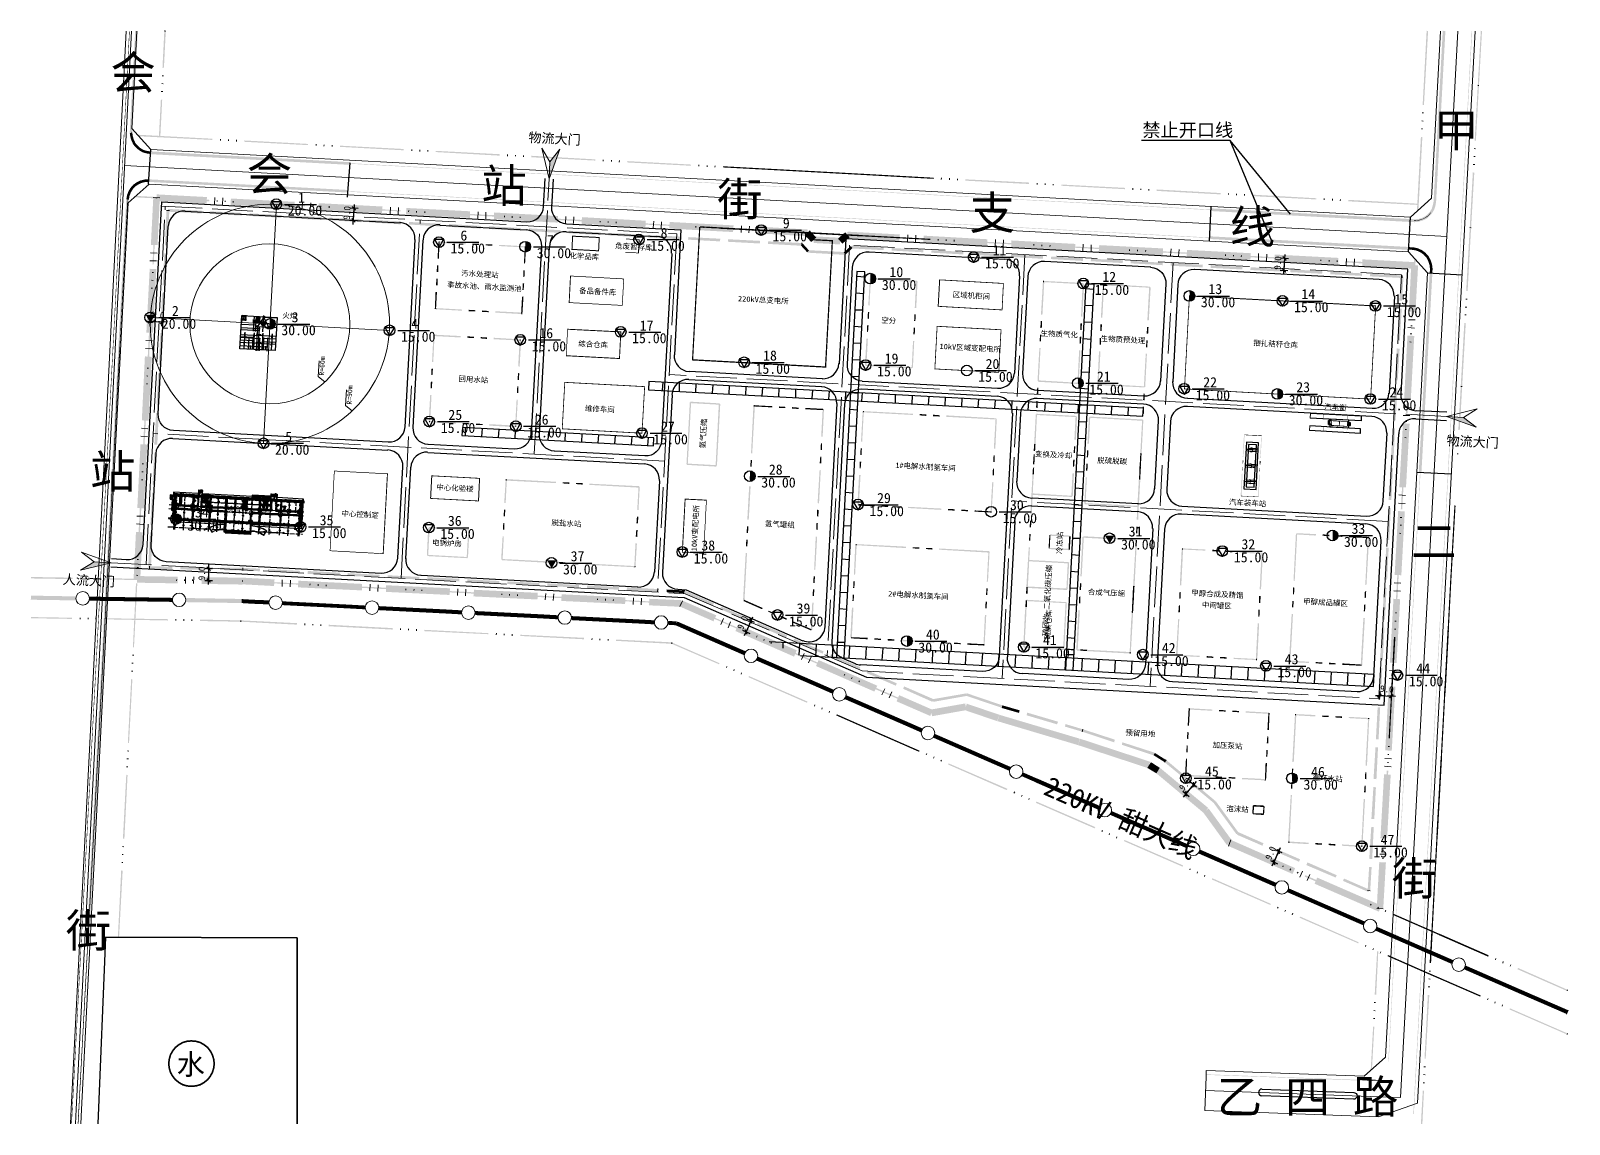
# Model space of a CAD drawing. Header units: millimetres. Extents: x 1542 to 2698, y 1376 to 2197.
import ezdxf

# ---------------------------------------------------------------- set-up
doc = ezdxf.new("R2010")
doc.units = ezdxf.units.MM
doc.linetypes.add('PDF_IMPORT', pattern=[1, 0.8, -0.2])
for name, color, linetype in [('PDF_0', 7, 'Continuous'), ('PDF_0-新建建构筑物', 4, 'Continuous'), ('PDF_0-道路边线', 3, 'Continuous'), ('PDF_AXIS', 3, 'Continuous'), ('PDF_c- 现状道路', 4, 'Continuous'), ('PDF_COLU', 7, 'Continuous'), ('PDF_COLU_GZ', 7, 'Continuous'), ('PDF_COLU_GZ_HATCH', 6, 'Continuous'), ('PDF_d-道路中心线', 1, 'Continuous'), ('PDF_d-道路红线', 5, 'Continuous'), ('PDF_DIM_LEAD', 3, 'Continuous'), ('PDF_DM-尺寸标注', 7, 'Continuous'), ('PDF_DOTE', 1, 'Continuous'), ('PDF_EVTR', 2, 'Continuous'), ('PDF_GROUND', 2, 'Continuous'), ('PDF_HY_BZ_CC', 2, 'Continuous'), ('PDF_HY_BZ_ZB', 7, 'Continuous'), ('PDF_KZ-指标符号', 7, 'Continuous'), ('PDF_LATRINE', 6, 'Continuous'), ('PDF_LVTRY', 6, 'Continuous'), ('PDF_PP-COM', 6, 'Continuous'), ('PDF_REIND', 1, 'Continuous'), ('PDF_ROAD-CENT', 6, 'Continuous'), ('PDF_STAIR', 2, 'Continuous'), ('PDF_TEXT', 7, 'Continuous'), ('PDF_WALL', 5, 'Continuous'), ('PDF_WINDOW', 2, 'Continuous'), ('PDF_WINDOW_TEXT', 7, 'Continuous'), ('PDF_ZT-二期EPC承包商范围线', 6, 'Continuous'), ('PDF_勘探点', 5, 'Continuous'), ('PDF_文字', 5, 'Continuous'), ('PDF_洁具', 7, 'Continuous'), ('PDF_照明平面导线层', 3, 'Continuous'), ('PDF_界区', 7, 'Continuous'), ('PDF_管墩', 7, 'Continuous'), ('PDF_绿线', 3, 'Continuous'), ('PDF_螺栓', 1, 'Continuous')]:
    doc.layers.add(name, color=color, linetype=linetype)
for name, color, linetype, true_color in [('PDF_0高压线', 20, 'Continuous', 0xff3f00), ('PDF_COLU-HATCH', 251, 'Continuous', 0x5a5a5a), ('PDF_COLUMN', 254, 'Continuous', 0xdcdcdc), ('PDF_PUB_HATCH', 8, 'Continuous', 0x7f7f7f), ('PDF_设备基础', 7, 'Continuous', 0xf9f9f9)]:
    doc.layers.add(name, color=color, linetype=linetype, true_color=true_color)
doc.styles.add('PDF SimHei', font='')
doc.styles.add('PDF SimSun', font='')
doc.styles.get('PDF SimHei').set_extended_font_data('SimHei')
doc.styles.get('PDF SimSun').set_extended_font_data('SimSun')

msp = doc.modelspace()

# ---------------------------------------------------------------- texts
at = {"layer": 'PDF_文字', "color": 7, "attachment_point": 7}
for s, insert, char_height, style in [('会', (1602, 2150.5), 25, 'PDF SimSun'), ('禁止开口线', (2377.2, 2116.3), 10, 'PDF SimHei'), ('甲', (2595.9, 2107.1), 25, 'PDF SimSun'), ('会', (1704.4, 2074.2), 25, 'PDF SimSun'), ('站', (1880.6, 2065.5), 25, 'PDF SimSun'), ('街', (2057.8, 2055.3), 25, 'PDF SimSun'), ('支', (2247.3, 2045.1), 25, 'PDF SimSun'), ('线', (2442.8, 2034.7), 25, 'PDF SimSun'), ('站', (1586.7, 1850.7), 25, 'PDF SimSun'), ('二', (2579.1, 1801), 25, 'PDF SimSun'), ('街', (2564.7, 1545), 25, 'PDF SimSun'), ('街', (1568.5, 1505.9), 25, 'PDF SimSun'), ('水', (1651.8, 1411.1), 15.5, 'PDF SimHei'), ('乙 四 路', (2433.1, 1381.1), 25, 'PDF SimSun')]:
    msp.add_mtext(s, dxfattribs=dict(at, insert=insert, char_height=char_height, style=style))
for s, insert, char_height, rotation, style in [('物流大门', (1915.8, 2112.7), 7.2, 356.9074, 'PDF SimSun'), ('9.0', (1782, 2055), 5, 87.6158, 'PDF SimSun'), ('危废暂存库', (1981.1, 2033.1), 4, 356.7645, 'PDF SimHei'), ('化学品库', (1946.7, 2025.6), 4, 357.2367, 'PDF SimHei'), ('9.0', (2481.1, 2017.3), 5, 86.4241, 'PDF SimSun'), ('污水处理站', (1865.4, 2012.6), 4, 356.8029, 'PDF SimHei'), ('事故水池、雨水监测池', (1854.8, 2003.9), 4, 356.8087, 'PDF SimHei'), ('备品备件库', (1953.9, 1999.5), 4, 356.8196, 'PDF SimHei'), ('区域机柜间', (2234.6, 1996.4), 4, 356.8029, 'PDF SimHei'), ('220kV总变电所', (2073.3, 1993.4), 4, 357.0009, 'PDF SimHei'), ('9.0', (1632.2, 1981.2), 5, 356.4241, 'PDF SimSun'), ('火炬', (1731.1, 1980.8), 4, 357.3577, 'PDF SimHei'), ('空分', (2180.9, 1977.2), 4, 357.3577, 'PDF SimHei'), ('生物质气化', (2300.6, 1967.4), 4, 357.1713, 'PDF SimHei'), ('生物质预处理', (2345.7, 1963.5), 4, 357.0502, 'PDF SimHei'), ('捆扎秸秆仓库', (2460.4, 1960.1), 4, 357.0502, 'PDF SimHei'), ('综合仓库', (1953.3, 1959.6), 4, 356.8965, 'PDF SimHei'), ('10kV区域变配电所', (2224.7, 1957.6), 4, 356.8965, 'PDF SimHei'), ('R=60m', (1762.5, 1937.9), 3.69, 87.0887, 'PDF SimSun'), ('回用水站', (1863.3, 1933.2), 4, 356.8965, 'PDF SimHei'), ('R=90m', (1783.2, 1916.1), 3.69, 87.0887, 'PDF SimSun'), ('维修车间', (1958.3, 1911), 4, 356.8965, 'PDF SimHei'), ('汽车衡', (2513.6, 1912.3), 4, 356.4241, 'PDF SimHei'), ('氢气压缩', (2049.2, 1883.1), 4, 86.8965, 'PDF SimHei'), ('物流大门', (2605.4, 1885), 7.2, 356.9074, 'PDF SimSun'), ('1#电解水制氢车间', (2191.4, 1868.3), 4, 356.9074, 'PDF SimHei'), ('变换及冷却', (2296.4, 1876.8), 4, 356.8196, 'PDF SimHei'), ('脱硫脱碳', (2343.2, 1872), 4, 357.3359, 'PDF SimHei'), ('中心化验楼', (1846.7, 1851.9), 4, 356.8196, 'PDF SimHei'), ('综合楼', (1689.1, 1835.4), 4, 357.0502, 'PDF SimHei'), ('10kV变配电所', (2042.8, 1805.9), 4, 87.0502, 'PDF SimHei'), ('汽车装车站', (2442.1, 1840.6), 4, 357.1547, 'PDF SimHei'), ('中心控制室', (1775.4, 1832.1), 4, 356.8029, 'PDF SimHei'), ('脱盐水站', (1933.2, 1825.2), 4, 356.8965, 'PDF SimHei'), ('氢气罐组', (2093.5, 1824.4), 4, 356.9183, 'PDF SimHei'), ('电锅炉房', (1843.5, 1810.3), 4, 356.9183, 'PDF SimHei'), ('冷冻站', (2317.1, 1803.8), 4, 87.0502, 'PDF SimHei'), ('9.0', (1673.1, 1784.2), 5, 88.8299, 'PDF SimSun'), ('硫回收 二氧化碳压缩', (2306.7, 1742.2), 4, 86.8936, 'PDF SimHei'), ('人流大门', (1566, 1780.7), 7.2, 357.2149, 'PDF SimSun'), ('2#电解水制氢车间', (2186.1, 1771.7), 4, 356.8965, 'PDF SimHei'), ('合成气压缩', (2336.1, 1773.1), 4, 357.1713, 'PDF SimHei'), ('甲醇合成及精馏', (2413.8, 1772.4), 4, 356.9625, 'PDF SimHei'), ('中间罐区', (2421.8, 1763.4), 4, 357.3577, 'PDF SimHei'), ('甲醇成品罐区', (2497.8, 1766), 4, 357.0336, 'PDF SimHei'), ('9.0', (2077.2, 1746.7), 5, 66.6429, 'PDF SimSun'), ('硫磺仓库', (2308.4, 1739.7), 4, 86.9183, 'PDF SimHei'), ('9.0', (2555.6, 1700.3), 5, 356.4241, 'PDF SimSun'), ('预留用地', (2364.3, 1667.4), 4, 356.9183, 'PDF SimHei'), ('加压泵站', (2429.8, 1658.2), 4, 356.9183, 'PDF SimHei'), ('220KV 甜大线', (2301.3, 1622.2), 15, 336.3686, 'PDF SimSun'), ('9.0', (2408.1, 1625.5), 5, 50.0424, 'PDF SimSun'), ('循环水站', (2505.1, 1633.6), 4, 356.9183, 'PDF SimHei'), ('泡沫站', (2440.1, 1610.4), 4, 357.0502, 'PDF SimHei'), ('9.0', (2473.8, 1573.6), 5, 66.6429, 'PDF SimSun')]:
    msp.add_mtext(s, dxfattribs=dict(at, insert=insert, char_height=char_height, rotation=rotation, style=style))
at = {"layer": 'PDF_文字', "char_height": 7.6, "attachment_point": 7, "style": 'PDF SimSun'}
for s, insert in [('1', (1742.9, 2067.8)), ('20.00', (1735.2, 2058.1)), ('6', (1864.9, 2039.3)), ('8', (2015.3, 2041.2)), ('15.00', (2099.4, 2038.7)), ('9', (2107.1, 2048.5)), ('15.00', (1857.5, 2029.6)), ('7', (1929.9, 2035.9)), ('15.00', (2007.6, 2031.6)), ('11', (2264.7, 2028.3)), ('30.00', (1922.2, 2026.1)), ('15.00', (2259, 2018.4)), ('10', (2187.2, 2011.9)), ('12', (2347.1, 2008.4)), ('30.00', (2181.5, 2002.2)), ('15.00', (2341.4, 1998.5)), ('13', (2426.8, 1999.1)), ('14', (2496.6, 1995.4)), ('2', (1648.2, 1982.8)), ('30.00', (2421.1, 1989.2)), ('15.00', (2491.1, 1985.5)), ('15.00', (2560.8, 1981.8)), ('15', (2566.5, 1991.4)), ('20.00', (1640.6, 1973)), ('3', (1738.1, 1977.9)), ('4', (1827.9, 1973.2)), ('17', (1999.6, 1971.8)), ('30.00', (1730.4, 1968.2)), ('15.00', (1820.3, 1963.3)), ('16', (1924.2, 1966)), ('15.00', (1993.9, 1962.2)), ('15.00', (1918.5, 1956.1)), ('18', (2092.3, 1949.1)), ('19', (2183.6, 1946.9)), ('15.00', (2086.6, 1939.2)), ('15.00', (2177.9, 1937.3)), ('20', (2259.4, 1942.8)), ('15.00', (2253.9, 1933.2)), ('15.00', (2337.3, 1923.6)), ('21', (2343, 1933.5)), ('22', (2422.9, 1929.2)), ('23', (2492.8, 1925.4)), ('15.00', (2417.2, 1919.3)), ('30.00', (2487.1, 1915.6)), ('15.00', (2557.1, 1911.8)), ('24', (2562.8, 1921.7)), ('25', (1855.9, 1904.6)), ('26', (1920.8, 1901)), ('5', (1733.3, 1888.2)), ('15.00', (1850.2, 1894.8)), ('15.00', (1915.1, 1891.4)), ('27', (2015.6, 1895.9)), ('20.00', (1725.6, 1878.4)), ('15.00', (2009.9, 1886.2)), ('30.00', (2090.9, 1853.8)), ('28', (2096.6, 1863.5)), ('29', (2177.9, 1842.1)), ('34', (1665.5, 1831.3)), ('15.00', (2172.2, 1832.3)), ('30', (2277.7, 1836.8)), ('30.00', (1659.8, 1821.4)), ('35', (1759.2, 1825.4)), ('36', (1855.5, 1825)), ('15.00', (2272.2, 1827)), ('33', (2534.3, 1819)), ('15.00', (1753.5, 1815.8)), ('15.00', (1849.8, 1815.2)), ('30.00', (2361.2, 1807.2)), ('31', (2366.9, 1817)), ('32', (2451.6, 1807.4)), ('30.00', (2528.6, 1809.2)), ('37', (1947.7, 1798.4)), ('15.00', (2040.2, 1796.7)), ('38', (2045.9, 1806.5)), ('15.00', (2445.9, 1797.6)), ('30.00', (1942, 1788.5)), ('15.00', (2111.7, 1749.4)), ('39', (2117.4, 1759.2)), ('40', (2214.6, 1739.6)), ('30.00', (2208.9, 1729.8)), ('41', (2302.5, 1735.5)), ('42', (2391.8, 1729.6)), ('15.00', (2296.8, 1725.5)), ('15.00', (2386.1, 1719.7)), ('43', (2484.1, 1721)), ('15.00', (2478.6, 1711.3)), ('15.00', (2577.4, 1704.4)), ('44', (2583, 1714.3)), ('45', (2424.2, 1636.8)), ('46', (2503.9, 1636.4)), ('15.00', (2418.5, 1627)), ('30.00', (2498.2, 1626.8)), ('15.00', (2550.7, 1575.9)), ('47', (2556.2, 1585.6))]:
    msp.add_mtext(s, dxfattribs=dict(at, insert=insert))

# ---------------------------------------------------------------- hatches: boundary and pattern name
at = {"layer": 'PDF_0', "true_color": 0x949400, "transparency": 33554559}
for points in [[(1622.6, 2196.8), (1620.6, 2197), (1616.5, 2120.3), (1618.5, 2120.3)], [(2428.8, 2063.6), (2428.6, 2061.6), (2581.8, 2053.2), (2584.8, 2053.6), (2587.7, 2054.5), (2590.5, 2055.7), (2592.8, 2057.7), (2594.8, 2060), (2596.4, 2062.7), (2597.3, 2065.5), (2597.8, 2068.4), (2604.8, 2196.8), (2602.8, 2197), (2595.9, 2068.5), (2595.3, 2065.9), (2594.6, 2063.4), (2593.2, 2061.1), (2591.4, 2059.1), (2589.3, 2057.5), (2587, 2056.3), (2584.5, 2055.6), (2581.8, 2055.4)], [(1632.2, 2106.4), (1632, 2104.3), (1781.8, 2096.3), (1782, 2098.3)], [(1630.8, 2085.4), (1630.6, 2083.5), (1780.4, 2075.5), (1780.6, 2077.4)], [(1584.2, 1515.4), (1586.1, 1515.2), (1615.8, 2070.1), (1613.9, 2070.3)], [(2577.5, 2032.4), (2577.4, 2034.6), (2427.7, 2042.6), (2427.5, 2040.6)], [(2584.8, 1865.4), (2586.8, 1865.2), (2595, 2014.8), (2593, 2015.3)]]:
    msp.add_hatch(color=54, dxfattribs=at).paths.add_polyline_path(points)
at = {"layer": 'PDF_0', "transparency": 33554559}
for color, points in [(1, [(1632.4, 2036.2), (1637.4, 2036), (1639.1, 2071.4), (1634.2, 2071.7)]), (1, [(1636.8, 2074.1), (1636.5, 2069.1), (1674.2, 2067.1), (1674.5, 2072.1)]), (1, [(1692.5, 2071), (1692.2, 2066.1), (1740.2, 2063.6), (1740.4, 2068.5)]), (2, [(1642.9, 2035.8), (1644.8, 2035.8), (1646.3, 2062.1), (1644.1, 2062.1)]), (2, [(1645.2, 2063.2), (1645.2, 2061.1), (1670.5, 2059.8), (1670.6, 2061.8)]), (2, [(1676.7, 2061.4), (1676.5, 2059.5), (1700.5, 2058.2), (1700.5, 2060.2)]), (2, [(1706.6, 2059.8), (1706.4, 2057.9), (1730.4, 2056.6), (1730.6, 2058.6)]), (2, [(1736.5, 2058.2), (1736.5, 2056.3), (1760.3, 2054.8), (1760.5, 2057)]), (1, [(1758.4, 2067.5), (1758.2, 2062.5), (1806, 2060), (1806.4, 2065)]), (256, [(1784, 2065.3), (1783.3, 2064.8), (1785.9, 2061.8), (1786.6, 2062.5)]), (1, [(1824.4, 2063.9), (1824, 2058.9), (1872, 2056.4), (1872.2, 2061.4)]), (1, [(1890.2, 2060.5), (1890, 2055.4), (1937.9, 2052.9), (1938.2, 2057.9)]), (2, [(1766.5, 2056.6), (1766.4, 2054.7), (1790.4, 2053.2), (1790.4, 2055.4)]), (256, [(1785.4, 2052.9), (1786.3, 2053.4), (1783.6, 2056.4), (1782.9, 2055.7)]), (2, [(1796.4, 2055), (1796.3, 2053.1), (1820.3, 2051.6), (1820.4, 2053.8)]), (2, [(1826.3, 2053.4), (1826.3, 2051.5), (1850.3, 2050), (1850.3, 2052)]), (2, [(1856.4, 2051.8), (1856.2, 2049.7), (1880.2, 2048.4), (1880.4, 2050.4)]), (2, [(1886.3, 2050.2), (1886.3, 2048.1), (1910.1, 2046.8), (1910.3, 2048.8)]), (2, [(1916.4, 2048.6), (1916.2, 2046.5), (1940.2, 2045.2), (1940.2, 2047.2)]), (2, [(1946.2, 2046.8), (1946.1, 2044.9), (1970.1, 2043.6), (1970.3, 2045.6)]), (1, [(1956.2, 2057), (1955.9, 2052), (2003.9, 2049.3), (2004.1, 2054.3)]), (1, [(2022, 2053.4), (2021.9, 2048.4), (2069.7, 2045.8), (2070.1, 2050.8)]), (1, [(2088.1, 2049.9), (2087.7, 2044.9), (2125.4, 2042.7), (2125.8, 2047.7)]), (1, [(2127.4, 2047), (2123.6, 2043.6), (2128.4, 2038.3), (2132.2, 2041.7)]), (1, [(2148.5, 2040.8), (2151.9, 2037.1), (2157.3, 2041.9), (2153.9, 2045.6)]), (1, [(2155.7, 2046.1), (2155.3, 2041.1), (2194.6, 2039), (2195, 2044)]), (2, [(1976.1, 2045.2), (1976.1, 2043.3), (2000, 2042), (2000.2, 2044)]), (2, [(2006.2, 2043.6), (2006, 2041.7), (2030, 2040.4), (2030, 2042.4)]), (2, [(2036.1, 2042), (2035.9, 2040.1), (2059.9, 2038.8), (2060.1, 2040.8)]), (2, [(2066, 2040.4), (2066, 2038.5), (2090, 2037.2), (2090, 2039.2)]), (2, [(2096.1, 2038.8), (2095.9, 2036.9), (2121.3, 2035.5), (2121.3, 2037.6)]), (2, [(2122, 2037.2), (2120.6, 2035.8), (2125.4, 2030.6), (2126.8, 2031.9)]), (1, [(2130.4, 2042.6), (2130.2, 2037.6), (2150.1, 2036.5), (2150.3, 2041.5)]), (2, [(2152.8, 2030.5), (2154.2, 2029), (2159.4, 2033.7), (2158.2, 2035.3)]), (2, [(2158.9, 2035.5), (2158.7, 2033.5), (2182.7, 2032.2), (2182.9, 2034.2)]), (1, [(2213, 2043.1), (2212.6, 2038.1), (2260.6, 2035.5), (2260.8, 2040.4)]), (1, [(2278.8, 2039.5), (2278.6, 2034.6), (2326.5, 2031.9), (2326.8, 2036.9)]), (1, [(2344.8, 2036), (2344.4, 2031), (2392.5, 2028.3), (2392.7, 2033.5)]), (2, [(1641.3, 2005.9), (1643.2, 2005.7), (1644.5, 2029.8), (1642.5, 2029.9)]), (2, [(2126.1, 2032.2), (2126, 2030.3), (2153.5, 2028.7), (2153.5, 2030.8)]), (2, [(2188.8, 2033.8), (2188.8, 2031.9), (2212.6, 2030.6), (2212.8, 2032.6)]), (2, [(2218.8, 2032.2), (2218.7, 2030.3), (2242.7, 2029), (2242.7, 2031)]), (2, [(2248.7, 2030.6), (2248.5, 2028.7), (2272.6, 2027.4), (2272.7, 2029.4)]), (2, [(2278.6, 2029), (2278.6, 2027.1), (2302.5, 2025.7), (2302.6, 2027.8)]), (2, [(2308.7, 2027.4), (2308.5, 2025.5), (2332.5, 2024.1), (2332.5, 2026.2)]), (2, [(2338.6, 2025.8), (2338.4, 2023.9), (2362.4, 2022.5), (2362.6, 2024.6)]), (2, [(2368.5, 2024.2), (2368.5, 2022.3), (2392.5, 2020.9), (2392.5, 2022.8)]), (2, [(2398.5, 2022.6), (2398.4, 2020.5), (2422.4, 2019.3), (2422.6, 2021.2)]), (1, [(2410.6, 2032.4), (2410.5, 2027.4), (2458.3, 2025), (2458.7, 2029.9)]), (1, [(2476.6, 2028.9), (2476.3, 2023.9), (2524.3, 2021.4), (2524.5, 2026.4)]), (256, [(2483, 2027.8), (2482.3, 2027.1), (2485, 2024.2), (2485.7, 2024.8)]), (1, [(2542.5, 2025.3), (2542.3, 2020.3), (2581.6, 2018.2), (2581.8, 2023.2)]), (1, [(1629, 1970.3), (1634, 1970.2), (1636.5, 2018), (1631.5, 2018.2)]), (2, [(2428.4, 2021), (2428.4, 2018.9), (2452.3, 2017.7), (2452.4, 2019.6)]), (2, [(2458.5, 2019.4), (2458.3, 2017.3), (2482.3, 2016.1), (2482.3, 2018)]), (256, [(2484.5, 2015.2), (2485.2, 2015.9), (2482.5, 2018.9), (2481.8, 2018.2)]), (2, [(2488.4, 2017.8), (2488.2, 2015.7), (2512.2, 2014.5), (2512.4, 2016.4)]), (2, [(2518.3, 2016.1), (2518.3, 2014.1), (2542.1, 2012.9), (2542.3, 2014.8)]), (2, [(2548.3, 2014.5), (2548.2, 2012.5), (2572.2, 2011.3), (2572.4, 2013.2)]), (2, [(2573.3, 2012.1), (2571.3, 2012.3), (2570.2, 1994.3), (2572.2, 1994.2)]), (1, [(2584.3, 2020.7), (2579.1, 2020.9), (2577.4, 1986), (2582.3, 1985.8)]), (2, [(1639.7, 1975.8), (1641.8, 1975.8), (1643.1, 1999.9), (1640.9, 1999.9)]), (2, [(2572, 1988.3), (2569.9, 1988.3), (2568.6, 1964.5), (2570.6, 1964.3)]), (256, [(1630.1, 1977.6), (1630.8, 1976.9), (1633.6, 1979.6), (1633.1, 1980.3)]), (256, [(1642.7, 1979), (1642, 1979.9), (1639.1, 1977.3), (1639.7, 1976.4)]), (2, [(1638.3, 1946), (1640.2, 1945.8), (1641.5, 1969.8), (1639.5, 1970)]), (1, [(2581.4, 1967.8), (2576.3, 1968), (2573.8, 1920.2), (2578.8, 1919.8)]), (2, [(2570.4, 1958.2), (2568.3, 1958.4), (2567, 1934.4), (2569, 1934.4)]), (1, [(1625.6, 1904.3), (1630.6, 1904.1), (1633.1, 1952), (1627.9, 1952.4)]), (2, [(1636.7, 1916.1), (1638.6, 1915.9), (1639.9, 1939.9), (1637.9, 1939.9)]), (2, [(2568.8, 1928.3), (2566.7, 1928.5), (2565.4, 1904.5), (2567.4, 1904.3)]), (2, [(1635, 1886), (1637.2, 1886), (1638.4, 1909.8), (1636.3, 1910)]), (2, [(2567, 1898.4), (2565.1, 1898.4), (2563.8, 1874.6), (2565.8, 1874.4)]), (1, [(2577.9, 1901.8), (2572.9, 1902.2), (2570.2, 1854.1), (2575.2, 1854)]), (1, [(1622.2, 1838.5), (1627.2, 1838.3), (1629.7, 1886.2), (1624.6, 1886.3)]), (2, [(1633.6, 1856.1), (1635.6, 1855.9), (1636.8, 1879.9), (1634.9, 1880.1)]), (2, [(2565.4, 1868.4), (2563.5, 1868.6), (2562.2, 1844.5), (2564.2, 1844.5)]), (2, [(1632, 1826), (1634, 1826), (1635.2, 1850.1), (1633.3, 1850.1)]), (256, [(1669.2, 1851.1), (1668.7, 1850.9), (1668.3, 1850.6), (1668.3, 1849.9), (1668.7, 1849.5), (1669.2, 1849.3), (1669.7, 1849.5), (1670.1, 1849.9), (1670.1, 1850.6), (1669.7, 1850.9)]), (256, [(1669.2, 1850.8), (1668.7, 1850.6), (1668.3, 1850.2), (1668.3, 1849.5), (1668.7, 1849.2), (1669.2, 1849), (1669.7, 1849.2), (1670.1, 1849.5), (1670.1, 1850.2), (1669.7, 1850.6)]), (256, [(1669.4, 1851.7), (1668.9, 1851.5), (1668.5, 1851.1), (1668.5, 1850.4), (1668.9, 1850.1), (1669.4, 1849.9), (1669.9, 1850.1), (1670.3, 1850.4), (1670.3, 1851.1), (1669.9, 1851.5)]), (256, [(1669.4, 1851.5), (1668.9, 1851.3), (1668.5, 1850.9), (1668.5, 1850.2), (1668.9, 1849.9), (1669.4, 1849.7), (1669.9, 1849.9), (1670.3, 1850.2), (1670.3, 1850.9), (1669.9, 1851.3)]), (256, [(1669.4, 1851.1), (1668.9, 1850.9), (1668.5, 1850.6), (1668.5, 1849.9), (1668.9, 1849.5), (1669.4, 1849.3), (1669.9, 1849.5), (1670.3, 1849.9), (1670.3, 1850.6), (1669.9, 1850.9)]), (256, [(1669.6, 1852), (1669, 1851.8), (1668.7, 1851.5), (1668.7, 1850.8), (1669, 1850.4), (1669.6, 1850.2), (1670.1, 1850.4), (1670.5, 1850.8), (1670.5, 1851.5), (1670.1, 1851.8)]), (256, [(1669.7, 1852), (1669.2, 1851.8), (1668.9, 1851.5), (1668.9, 1850.8), (1669.2, 1850.4), (1669.7, 1850.2), (1670.3, 1850.4), (1670.6, 1850.8), (1670.6, 1851.5), (1670.3, 1851.8)]), (256, [(1669.7, 1851.7), (1669.2, 1851.5), (1668.9, 1851.1), (1668.9, 1850.4), (1669.2, 1850.1), (1669.7, 1849.9), (1670.3, 1850.1), (1670.6, 1850.4), (1670.6, 1851.1), (1670.3, 1851.5)]), (256, [(1669.9, 1852.5), (1669.4, 1852.4), (1669, 1852), (1669, 1851.3), (1669.4, 1850.9), (1669.9, 1850.8), (1670.5, 1850.9), (1670.8, 1851.3), (1670.8, 1852), (1670.5, 1852.4)]), (256, [(1669.9, 1852), (1669.4, 1851.8), (1669, 1851.5), (1669, 1850.8), (1669.4, 1850.4), (1669.9, 1850.2), (1670.5, 1850.4), (1670.8, 1850.8), (1670.8, 1851.5), (1670.5, 1851.8)]), (256, [(1670.3, 1852.5), (1669.7, 1852.4), (1669.4, 1852), (1669.4, 1851.3), (1669.7, 1850.9), (1670.3, 1850.8), (1670.8, 1850.9), (1671.2, 1851.3), (1671.2, 1852), (1670.8, 1852.4)]), (256, [(1726, 1849.5), (1725.4, 1849.3), (1725.1, 1849), (1725.1, 1848.3), (1725.4, 1847.9), (1726, 1847.7), (1726.5, 1847.9), (1726.9, 1848.3), (1726.9, 1849), (1726.5, 1849.3)]), (256, [(1726.1, 1849.9), (1725.6, 1849.7), (1725.3, 1849.3), (1725.3, 1848.6), (1725.6, 1848.3), (1726.1, 1848.1), (1726.7, 1848.3), (1727, 1848.6), (1727, 1849.3), (1726.7, 1849.7)]), (256, [(1726.3, 1849.5), (1725.8, 1849.3), (1725.4, 1849), (1725.4, 1848.3), (1725.8, 1847.9), (1726.3, 1847.7), (1726.9, 1847.9), (1727.2, 1848.3), (1727.2, 1849), (1726.9, 1849.3)]), (256, [(1648.8, 1847.7), (1648.2, 1847.6), (1647.9, 1847.2), (1647.9, 1846.5), (1648.2, 1846.1), (1648.8, 1846), (1649.3, 1846.1), (1649.6, 1846.5), (1649.6, 1847.2), (1649.3, 1847.6)]), (256, [(1688.8, 1839.4), (1688.2, 1839.2), (1687.9, 1838.8), (1687.9, 1838.1), (1688.2, 1837.8), (1688.8, 1837.6), (1689.3, 1837.8), (1689.7, 1838.1), (1689.7, 1838.8), (1689.3, 1839.2)]), (256, [(1689, 1839.4), (1688.4, 1839.2), (1688.1, 1838.8), (1688.1, 1838.1), (1688.4, 1837.8), (1689, 1837.6), (1689.5, 1837.8), (1689.9, 1838.1), (1689.9, 1838.8), (1689.5, 1839.2)]), (256, [(1701.8, 1839.9), (1701.2, 1839.7), (1700.9, 1839.4), (1700.9, 1838.7), (1701.2, 1838.3), (1701.8, 1838.1), (1702.3, 1838.3), (1702.7, 1838.7), (1702.7, 1839.4), (1702.3, 1839.7)]), (256, [(1703.7, 1838.8), (1703.2, 1838.7), (1702.8, 1838.3), (1702.8, 1837.6), (1703.2, 1837.2), (1703.7, 1837.1), (1704.3, 1837.2), (1704.6, 1837.6), (1704.6, 1838.3), (1704.3, 1838.7)]), (256, [(1703.7, 1838.3), (1703.2, 1838.1), (1702.8, 1837.8), (1702.8, 1837.1), (1703.2, 1836.7), (1703.7, 1836.5), (1704.3, 1836.7), (1704.6, 1837.1), (1704.6, 1837.8), (1704.3, 1838.1)]), (256, [(1724.9, 1847.9), (1724.4, 1847.7), (1724, 1847.4), (1724, 1846.7), (1724.4, 1846.3), (1724.9, 1846.1), (1725.4, 1846.3), (1725.8, 1846.7), (1725.8, 1847.4), (1725.4, 1847.7)]), (256, [(1725.3, 1848.1), (1724.7, 1847.9), (1724.4, 1847.6), (1724.4, 1846.8), (1724.7, 1846.5), (1725.3, 1846.3), (1725.8, 1846.5), (1726.1, 1846.8), (1726.1, 1847.6), (1725.8, 1847.9)]), (256, [(1725.3, 1847.7), (1724.7, 1847.6), (1724.4, 1847.2), (1724.4, 1846.5), (1724.7, 1846.1), (1725.3, 1846), (1725.8, 1846.1), (1726.1, 1846.5), (1726.1, 1847.2), (1725.8, 1847.6)]), (256, [(1725.4, 1848.6), (1724.9, 1848.4), (1724.5, 1848.1), (1724.5, 1847.4), (1724.9, 1847), (1725.4, 1846.8), (1726, 1847), (1726.3, 1847.4), (1726.3, 1848.1), (1726, 1848.4)]), (256, [(1725.4, 1848.4), (1724.9, 1848.3), (1724.5, 1847.9), (1724.5, 1847.2), (1724.9, 1846.8), (1725.4, 1846.7), (1726, 1846.8), (1726.3, 1847.2), (1726.3, 1847.9), (1726, 1848.3)]), (256, [(1725.4, 1848.1), (1724.9, 1847.9), (1724.5, 1847.6), (1724.5, 1846.8), (1724.9, 1846.5), (1725.4, 1846.3), (1726, 1846.5), (1726.3, 1846.8), (1726.3, 1847.6), (1726, 1847.9)]), (256, [(1725.4, 1848.1), (1724.9, 1847.9), (1724.5, 1847.6), (1724.5, 1846.8), (1724.9, 1846.5), (1725.4, 1846.3), (1726, 1846.5), (1726.3, 1846.8), (1726.3, 1847.6), (1726, 1847.9)]), (256, [(1725.6, 1849), (1725.1, 1848.8), (1724.7, 1848.4), (1724.7, 1847.7), (1725.1, 1847.4), (1725.6, 1847.2), (1726.1, 1847.4), (1726.5, 1847.7), (1726.5, 1848.4), (1726.1, 1848.8)]), (256, [(1725.6, 1848.6), (1725.1, 1848.4), (1724.7, 1848.1), (1724.7, 1847.4), (1725.1, 1847), (1725.6, 1846.8), (1726.1, 1847), (1726.5, 1847.4), (1726.5, 1848.1), (1726.1, 1848.4)]), (256, [(1725.8, 1849), (1725.3, 1848.8), (1724.9, 1848.4), (1724.9, 1847.7), (1725.3, 1847.4), (1725.8, 1847.2), (1726.3, 1847.4), (1726.7, 1847.7), (1726.7, 1848.4), (1726.3, 1848.8)]), (256, [(1726, 1849), (1725.4, 1848.8), (1725.1, 1848.4), (1725.1, 1847.7), (1725.4, 1847.4), (1726, 1847.2), (1726.5, 1847.4), (1726.9, 1847.7), (1726.9, 1848.4), (1726.5, 1848.8)]), (2, [(2563.8, 1838.5), (2561.9, 1838.7), (2560.6, 1814.6), (2562.6, 1814.5)]), (256, [(1688.2, 1828.7), (1687.7, 1828.5), (1687.4, 1828.2), (1687.4, 1827.5), (1687.7, 1827.1), (1688.2, 1826.9), (1688.8, 1827.1), (1689.1, 1827.5), (1689.1, 1828.2), (1688.8, 1828.5)]), (256, [(1688.4, 1828.7), (1687.9, 1828.5), (1687.5, 1828.2), (1687.5, 1827.5), (1687.9, 1827.1), (1688.4, 1826.9), (1689, 1827.1), (1689.3, 1827.5), (1689.3, 1828.2), (1689, 1828.5)]), (1, [(2574.3, 1836), (2569.3, 1836.2), (2566.7, 1788.3), (2571.7, 1788)]), (1, [(1619.4, 1785.1), (1624.4, 1784.8), (1626.2, 1820.3), (1621.2, 1820.5)]), (2, [(1630.4, 1793.8), (1632.4, 1793.6), (1633.8, 1820), (1631.7, 1820.2)]), (256, [(1697.9, 1822.5), (1697.3, 1822.3), (1697, 1821.9), (1697, 1821.2), (1697.3, 1820.9), (1697.9, 1820.7), (1698.4, 1820.9), (1698.7, 1821.2), (1698.7, 1821.9), (1698.4, 1822.3)]), (256, [(1698.4, 1821), (1697.9, 1820.9), (1697.5, 1820.5), (1697.5, 1819.8), (1697.9, 1819.4), (1698.4, 1819.3), (1698.9, 1819.4), (1699.3, 1819.8), (1699.3, 1820.5), (1698.9, 1820.9)]), (2, [(2562.2, 1808.6), (2560.3, 1808.6), (2559, 1784.8), (2561, 1784.6)]), (2, [(1648.4, 1792.4), (1648.4, 1794.5), (1631.3, 1794.7), (1631.3, 1792.8)]), (2, [(1678.3, 1792), (1678.5, 1794), (1654.4, 1794.4), (1654.4, 1792.4)]), (256, [(1674.7, 1794.7), (1674, 1794), (1676.9, 1791.2), (1677.6, 1791.9)]), (2, [(1714.2, 1791), (1714.4, 1792.9), (1701.4, 1793.6), (1684.3, 1793.8), (1684.3, 1791.9), (1701.4, 1791.5)]), (2, [(1744.3, 1789.4), (1744.3, 1791.3), (1720.3, 1792.6), (1720.3, 1790.6)]), (1, [(1652.5, 1781.9), (1652.5, 1786.9), (1621.9, 1787.4), (1621.9, 1782.4)]), (1, [(1701.1, 1781), (1701.1, 1786.2), (1670.5, 1786.5), (1670.5, 1781.5)]), (256, [(1676.7, 1782.3), (1677.4, 1783), (1674.7, 1785.8), (1674, 1785.1)]), (1, [(1724.9, 1779.9), (1725.3, 1784.9), (1701.2, 1786.2), (1700.9, 1781.2)]), (1, [(1790.9, 1776.6), (1791.1, 1781.5), (1743.2, 1783.9), (1742.9, 1778.9)]), (2, [(1774.2, 1787.8), (1774.4, 1789.9), (1750.3, 1791.2), (1750.2, 1789)]), (2, [(1804.1, 1786.4), (1804.3, 1788.3), (1780.2, 1789.6), (1780.2, 1787.6)]), (1, [(1856.7, 1773.2), (1857.1, 1778.2), (1809.1, 1780.5), (1808.9, 1775.5)]), (2, [(1834.1, 1784.8), (1834.1, 1786.7), (1810.3, 1788), (1810.1, 1786)]), (2, [(1864, 1783.3), (1864.2, 1785.3), (1840.2, 1786.5), (1840, 1784.4)]), (2, [(1894.1, 1781.7), (1894.1, 1783.7), (1870.1, 1784.9), (1870.1, 1783)]), (2, [(1924, 1780.1), (1924.2, 1782.3), (1900.2, 1783.3), (1900, 1781.4)]), (2, [(1953.9, 1778.7), (1954.1, 1780.7), (1930.1, 1781.9), (1930.1, 1779.9)]), (2, [(1984, 1777.1), (1984, 1779.1), (1960.1, 1780.3), (1959.9, 1778.3)]), (1, [(1922.8, 1769.8), (1922.9, 1774.8), (1875.1, 1777.1), (1874.7, 1772.1)]), (1, [(1988.6, 1766.4), (1988.9, 1771.4), (1940.9, 1773.7), (1940.7, 1768.7)]), (2, [(2013.9, 1775.5), (2014, 1777.6), (1990, 1778.9), (1989.8, 1776.7)]), (1, [(2030.6, 1764.3), (2030.9, 1769.3), (2006.9, 1770.3), (2006.6, 1765.4)]), (2, [(2032.7, 1774.6), (2032.9, 1776.6), (2019.9, 1777.3), (2019.9, 1775.3)]), (1, [(2055, 1753.4), (2057.1, 1757.9), (2031.8, 1768.9), (2029.7, 1764.5)]), (2, [(2054.4, 1765), (2055.3, 1767), (2033.3, 1776.6), (2032.4, 1774.6)]), (2, [(2560.6, 1778.5), (2558.7, 1778.7), (2557.4, 1754.7), (2559.4, 1754.7)]), (1, [(2570.8, 1770), (2565.8, 1770.3), (2563.1, 1722.3), (2568.1, 1722.1)]), (2, [(2082, 1753.1), (2082.7, 1754.9), (2060.8, 1764.5), (2059.9, 1762.7)]), (1, [(2115.5, 1726.9), (2117.6, 1731.6), (2073.5, 1750.8), (2071.5, 1746.1)]), (256, [(2079.7, 1743.5), (2080.6, 1743.8), (2079.2, 1747.4), (2078.3, 1747)]), (256, [(2082.9, 1755.7), (2081.8, 1755.4), (2083.2, 1751.7), (2084.3, 1752)]), (2, [(2109.4, 1741), (2110.3, 1742.9), (2088.2, 1752.5), (2087.5, 1750.6)]), (2, [(2559, 1748.6), (2557.1, 1748.6), (2555.8, 1724.8), (2557.8, 1724.6)]), (2, [(2137, 1729.1), (2137.7, 1730.8), (2115.8, 1740.4), (2114.9, 1738.7)]), (1, [(2175.9, 1700.6), (2178.1, 1705), (2134, 1724.3), (2132, 1719.8)]), (2, [(2164.4, 1717), (2165.3, 1718.9), (2143.2, 1728.5), (2142.5, 1726.6)]), (2, [(2192, 1705), (2192.7, 1706.8), (2170.8, 1716.4), (2169.9, 1714.6)]), (2, [(2557.4, 1718.7), (2555.5, 1718.7), (2554.2, 1694.7), (2556.2, 1694.7)]), (2, [(2219.5, 1692.9), (2220.3, 1694.9), (2198.2, 1704.5), (2197.5, 1702.7)]), (2, [(2245.5, 1697.4), (2245.2, 1699.3), (2219.7, 1694.9), (2220.1, 1692.9)]), (2, [(2271.3, 1688.5), (2272, 1690.3), (2245.5, 1699.3), (2245, 1697.4)]), (256, [(2553.5, 1696.7), (2554.2, 1696), (2557.1, 1698.6), (2556.4, 1699.3)]), (1, [(2567.2, 1704.2), (2562.2, 1704.3), (2559.6, 1656.5), (2564.5, 1656.1)]), (256, [(2566.1, 1698.1), (2565.4, 1698.8), (2562.4, 1696.3), (2563.1, 1695.4)]), (1, [(2217.8, 1682.3), (2219.7, 1686.9), (2194.5, 1697.9), (2192.5, 1693.3)]), (1, [(2245, 1686.7), (2244.1, 1691.7), (2218.3, 1687.1), (2219.2, 1682.1)]), (1, [(2268.1, 1678.4), (2269.7, 1683.2), (2245.3, 1691.5), (2243.7, 1686.7)]), (2, [(2284.5, 1684.6), (2285, 1686.5), (2272, 1690.3), (2271.5, 1688.3)]), (2, [(2555.8, 1688.7), (2553.9, 1688.8), (2552.6, 1664.8), (2554.6, 1664.7)]), (1, [(2328.8, 1660.4), (2330.2, 1665.2), (2269.7, 1683.2), (2268.3, 1678.4)]), (2, [(2313.1, 1676), (2313.8, 1678), (2290.7, 1684.8), (2290.2, 1682.8)]), (2, [(2356, 1662.5), (2356.5, 1664.5), (2332.5, 1672.3), (2319.5, 1676.2), (2319, 1674.3), (2332, 1670.5)]), (1, [(2381.5, 1643.1), (2383.1, 1647.9), (2330.4, 1665.2), (2328.8, 1660.4)]), (2, [(2385.7, 1652.7), (2386.4, 1654.7), (2362.2, 1662.5), (2361.7, 1660.7)]), (2, [(2393.7, 1647.7), (2394.8, 1649.3), (2386.6, 1654.5), (2385.5, 1652.9)]), (2, [(2554.2, 1658.8), (2552.3, 1658.8), (2550.8, 1634.9), (2553, 1634.8)]), (1, [(2387.7, 1639.2), (2390.3, 1643.3), (2383.6, 1647.6), (2380.9, 1643.3)]), (1, [(2423.4, 1609.3), (2426.6, 1613.2), (2390.7, 1643.1), (2387.5, 1639.4)]), (2, [(2410.1, 1634.2), (2411.3, 1635.6), (2395, 1649.3), (2393.7, 1647.7)]), (2, [(2430.9, 1616.8), (2432.3, 1618.2), (2416, 1631.9), (2414.7, 1630.3)]), (256, [(2416, 1632.8), (2415.1, 1632.6), (2415.4, 1628.7), (2416.3, 1628.7)]), (1, [(2563.7, 1638.1), (2558.7, 1638.5), (2556, 1590.5), (2561, 1590.3)]), (256, [(2409.6, 1621.8), (2410.6, 1621.9), (2410.3, 1625.9), (2409.2, 1625.7)]), (2, [(2447.8, 1593.5), (2449.4, 1594.7), (2432.5, 1618), (2430.7, 1617)]), (2, [(2552.6, 1628.7), (2550.7, 1628.9), (2549.2, 1604.9), (2551.4, 1604.9)]), (1, [(2440.7, 1585.3), (2444.8, 1588.3), (2427, 1612.7), (2422.9, 1609.8)]), (2, [(2467.4, 1584.8), (2468.1, 1586.7), (2449.1, 1595.1), (2448.2, 1593.1)]), (2, [(2551, 1598.8), (2549.1, 1599), (2547.6, 1575), (2549.8, 1574.8)]), (1, [(2490, 1563.6), (2491.9, 1568), (2443.7, 1589.2), (2441.8, 1584.6)]), (2, [(2494.8, 1572.8), (2495.7, 1574.6), (2473.6, 1584.2), (2472.9, 1582.4)]), (256, [(2476.1, 1570.3), (2477.2, 1570.7), (2475.8, 1574.4), (2474.7, 1574.1)]), (256, [(2479.3, 1582.6), (2478.4, 1582.3), (2479.8, 1578.5), (2480.7, 1578.9)]), (2, [(2522.4, 1560.9), (2523.1, 1562.7), (2501.2, 1572.3), (2500.3, 1570.3)]), (1, [(2560.1, 1572.3), (2555.1, 1572.5), (2553.2, 1537.6), (2558.1, 1537.4)]), (1, [(2554.8, 1535.3), (2556.7, 1539.9), (2508.5, 1560.9), (2506.5, 1556.3)]), (2, [(2546.9, 1550.1), (2547.8, 1551.8), (2528.6, 1560.2), (2527.9, 1558.4)]), (2, [(2549.4, 1568.9), (2547.5, 1568.9), (2546.4, 1551.1), (2548.3, 1551)])]:
    msp.add_hatch(color=color, dxfattribs=at).paths.add_polyline_path(points)
at = {"layer": 'PDF_0', "true_color": 0x00bfff, "transparency": 33554559}
msp.add_hatch(color=140, dxfattribs=at).paths.add_polyline_path([(2519.5, 1901.5), (2519, 1901.5), (2518.8, 1900.2), (2525.4, 1899.9), (2525.6, 1904.1), (2519, 1904.5), (2519, 1902.5), (2519.5, 1902.5), (2519.7, 1903.8), (2525, 1903.4), (2524.9, 1900.6), (2519.5, 1900.8)])
at = {"layer": 'PDF_0-新建建构筑物', "transparency": 33554559}
for points in [[(2452.6, 1876.9), (2453, 1876.9), (2454, 1893.5), (2453.5, 1893.5)], [(2453.7, 1893.6), (2453.7, 1893.3), (2466.7, 1892.6), (2466.7, 1893.1)], [(2466.9, 1892.8), (2466.5, 1892.8), (2465.6, 1876.2), (2466, 1876.2)], [(2452.4, 1871.8), (2452.8, 1871.8), (2453, 1874.4), (2452.4, 1874.4)], [(2456.4, 1881.2), (2455.6, 1881.5), (2455.3, 1882.4), (2455.6, 1883.1), (2456.5, 1883.5), (2462.9, 1883.1), (2462.9, 1883.5), (2456.5, 1883.7), (2455.5, 1883.3), (2454.9, 1882.4), (2455.3, 1881.4), (2456.4, 1881), (2462.8, 1880.7), (2462.8, 1880.8)], [(2466, 1873.7), (2465.4, 1873.7), (2465.4, 1871.2), (2465.8, 1871)], [(2451, 1847.6), (2451.6, 1847.6), (2452.4, 1864.3), (2451.9, 1864.3)], [(2452.1, 1866.8), (2452.4, 1866.8), (2452.6, 1869.3), (2452.3, 1869.3)], [(2462.2, 1871), (2462.4, 1871.4), (2455.8, 1871.8), (2454.8, 1871.4), (2454.4, 1870.5), (2454.8, 1869.4), (2455.6, 1868.9), (2462.2, 1868.6), (2462.2, 1868.9), (2455.6, 1869.3), (2454.9, 1869.6), (2454.8, 1870.5), (2455.1, 1871.2), (2455.8, 1871.4)], [(2465.4, 1863.6), (2464.9, 1863.6), (2464, 1846.8), (2464.5, 1846.8)], [(2465.6, 1868.6), (2465.3, 1868.6), (2465.1, 1866.1), (2465.4, 1866.1)], [(2464.2, 1846.7), (2464.4, 1847), (2451.4, 1847.7), (2451.2, 1847.4)]]:
    msp.add_hatch(color=256, dxfattribs=at).paths.add_polyline_path(points)
h = msp.add_hatch(color=256, dxfattribs=at)
h.paths.add_polyline_path([(2461.7, 1859.1), (2462.4, 1858.8), (2462.8, 1858.1), (2462.4, 1857.2), (2461.5, 1857), (2455.1, 1857.3), (2454.2, 1857.7), (2454, 1858.4), (2454.4, 1859.3), (2455.1, 1859.5)])
h.paths.add_polyline_path([(2462.6, 1858.9), (2461.7, 1859.5), (2455.1, 1859.8), (2454.2, 1859.5), (2453.7, 1858.4), (2454, 1857.5), (2455.1, 1857), (2461.5, 1856.6), (2462.6, 1857), (2462.9, 1858.1)], flags=0)
at = {"layer": 'PDF_0高压线', "transparency": 33554559}
for points in [[(1542.3, 1772.7), (1542.2, 1769.6), (1576.2, 1769.1), (1576.3, 1772.1)], [(1658.7, 1770.9), (1658.7, 1767.8), (1700.5, 1767.1), (1700.5, 1770.2)], [(2021, 1753.6), (2020.8, 1750.8), (2027.2, 1750.4), (2027.4, 1753.4)]]:
    msp.add_hatch(color=256, dxfattribs=at).paths.add_polyline_path(points)
at = {"layer": 'PDF_c- 现状道路', "transparency": 33554559}
for points in [[(1621.7, 2196.8), (1621.3, 2196.8), (1617.4, 2121.2), (1617.8, 2121.2)], [(1631.8, 2105.6), (1631.7, 2105.2), (2581.1, 2054.1), (2581.1, 2054.5)], [(2579.8, 2033.1), (2579.8, 2033.5), (1630.6, 2084.6), (1630.6, 2084.2)], [(2561.9, 1422.7), (2562.2, 1422.7), (2594.3, 2017.5), (2593.9, 2017.7)], [(2425, 1413.1), (2425, 1412.7), (2555.8, 1407.9), (2555.8, 1408.4)]]:
    msp.add_hatch(color=256, dxfattribs=at).paths.add_polyline_path(points)
h = msp.add_hatch(color=256, dxfattribs=at)
h.paths.add_polyline_path([(2596.9, 2068.5), (2603.9, 2196.8), (2603.5, 2196.8), (2596.6, 2068.5)])
h.paths.add_polyline_path([(2580.7, 1383.3), (2581.1, 1383.2), (2624.9, 2196.8), (2624.5, 2196.8)])
at = {"layer": 'PDF_COLU-HATCH', "transparency": 33554559}
for points in [[(1651.8, 1838.1), (1651.1, 1838.1), (1650.9, 1837.2), (1651.6, 1837.2)], [(1652, 1841.3), (1651.2, 1841.3), (1651.1, 1840.4), (1651.8, 1840.4)], [(1652.3, 1848.1), (1651.6, 1848.1), (1651.4, 1847.4), (1652.1, 1847.2)], [(1658, 1837.8), (1657.3, 1837.8), (1657.3, 1836.9), (1658, 1836.9)], [(1658.2, 1841), (1657.5, 1841), (1657.5, 1840.1), (1658.2, 1840.1)], [(1658.5, 1847.7), (1657.8, 1847.7), (1657.8, 1847), (1658.5, 1846.8)], [(1664.4, 1840.6), (1663.7, 1840.6), (1663.7, 1839.9), (1664.4, 1839.7)], [(1664.8, 1847.4), (1664.1, 1847.4), (1664.1, 1846.7), (1664.8, 1846.5)], [(1667.8, 1840.3), (1667.3, 1840.3), (1667.3, 1839.6), (1667.8, 1839.6)], [(1668.1, 1846.8), (1667.6, 1846.8), (1667.6, 1846.3), (1668.1, 1846.1)], [(1670.8, 1840.3), (1670.1, 1840.3), (1670.1, 1839.6), (1670.8, 1839.4)], [(1671.2, 1847), (1670.5, 1847), (1670.5, 1846.3), (1671.2, 1846.3)], [(1677, 1839.9), (1676.3, 1839.9), (1676.3, 1839.2), (1677, 1839.2)], [(1677.4, 1846.7), (1676.7, 1846.7), (1676.7, 1846), (1677.4, 1846)], [(1683.3, 1839.6), (1682.6, 1839.6), (1682.6, 1838.8), (1683.3, 1838.8)], [(1683.6, 1846.3), (1683.1, 1846.3), (1682.9, 1845.6), (1683.6, 1845.6)], [(1688.8, 1839.2), (1688.1, 1839.4), (1688.1, 1838.5), (1688.8, 1838.5)], [(1689.1, 1846.1), (1688.4, 1846.1), (1688.4, 1845.2), (1689.1, 1845.2)], [(1689.7, 1839.2), (1689, 1839.2), (1689, 1838.5), (1689.7, 1838.5)], [(1690, 1846), (1689.3, 1846.1), (1689.3, 1845.2), (1690, 1845.2)], [(1695.9, 1838.8), (1695.2, 1839), (1695.2, 1838.1), (1695.9, 1838.1)], [(1696.3, 1845.6), (1695.5, 1845.8), (1695.5, 1844.9), (1696.3, 1844.9)], [(1702.1, 1838.5), (1701.6, 1838.7), (1701.4, 1837.8), (1702.1, 1837.8)], [(1702.7, 1845.4), (1702, 1845.4), (1701.8, 1844.5), (1702.5, 1844.5)], [(1708.5, 1838.3), (1707.8, 1838.3), (1707.8, 1837.4), (1708.5, 1837.4)], [(1708.9, 1845.1), (1708.2, 1845.1), (1708.2, 1844.2), (1708.9, 1844.2)], [(1714.8, 1838), (1714, 1838), (1714, 1837.1), (1714.8, 1837.1)], [(1715.1, 1844.7), (1714.4, 1844.7), (1714.4, 1843.8), (1715.1, 1843.8)], [(1722.9, 1844.2), (1722.2, 1844.4), (1722.2, 1843.5), (1722.8, 1843.5)], [(1727.2, 1843.6), (1726.7, 1843.6), (1726.5, 1843.1), (1727.2, 1842.9)], [(1730.8, 1843.8), (1730.1, 1843.8), (1730.1, 1843.1), (1730.8, 1843.1)], [(1737, 1843.5), (1736.3, 1843.5), (1736.3, 1842.8), (1737, 1842.8)], [(1744.8, 1843.1), (1744.1, 1843.1), (1744.1, 1842.4), (1744.8, 1842.2)], [(1651.4, 1831.4), (1650.7, 1831.4), (1650.5, 1830.5), (1651.2, 1830.5)], [(1657.6, 1831), (1656.9, 1831), (1656.9, 1830.1), (1657.6, 1830.1)], [(1663.9, 1830.7), (1663.2, 1830.7), (1663.2, 1829.8), (1663.9, 1829.8)], [(1664.2, 1837.4), (1663.5, 1837.4), (1663.5, 1836.7), (1664.2, 1836.5)], [(1670.3, 1830.3), (1669.6, 1830.3), (1669.6, 1829.6), (1670.3, 1829.4)], [(1670.6, 1837.1), (1669.9, 1837.1), (1669.9, 1836.4), (1670.6, 1836.2)], [(1676.5, 1829.9), (1675.8, 1829.9), (1675.8, 1829.2), (1676.5, 1829.1)], [(1676.9, 1836.7), (1676.2, 1836.7), (1676.2, 1836), (1676.9, 1836)], [(1682.7, 1829.6), (1682, 1829.6), (1682, 1828.9), (1682.7, 1828.9)], [(1683.1, 1836.4), (1682.4, 1836.4), (1682.4, 1835.6), (1683.1, 1835.6)], [(1688.2, 1829.2), (1687.5, 1829.4), (1687.5, 1828.5), (1688.2, 1828.5)], [(1688.6, 1836), (1687.9, 1836.2), (1687.9, 1835.3), (1688.6, 1835.3)], [(1689.1, 1829.2), (1688.4, 1829.2), (1688.4, 1828.5), (1689.1, 1828.5)], [(1689.5, 1836), (1688.8, 1836), (1688.8, 1835.3), (1689.5, 1835.3)], [(1695.4, 1828.9), (1694.7, 1828.9), (1694.7, 1828.2), (1695.4, 1828.2)], [(1695.7, 1835.6), (1695, 1835.8), (1695, 1834.9), (1695.7, 1834.9)], [(1701.6, 1828.5), (1701.1, 1828.5), (1700.9, 1827.8), (1701.6, 1827.8)], [(1702, 1835.3), (1701.4, 1835.5), (1701.2, 1834.6), (1702, 1834.6)], [(1708, 1828.2), (1707.3, 1828.3), (1707.3, 1827.5), (1708, 1827.5)], [(1708.4, 1835.1), (1707.6, 1835.1), (1707.6, 1834.2), (1708.4, 1834.2)], [(1714.2, 1827.8), (1713.5, 1828), (1713.5, 1827.1), (1714.2, 1827.1)], [(1714.6, 1834.7), (1713.9, 1834.7), (1713.9, 1833.9), (1714.6, 1833.9)], [(1722.1, 1827.5), (1721.3, 1827.5), (1721.2, 1826.7), (1721.9, 1826.7)], [(1722.4, 1834.2), (1721.7, 1834.4), (1721.7, 1833.5), (1722.2, 1833.5)], [(1722.6, 1837.4), (1721.9, 1837.4), (1721.9, 1836.7), (1722.4, 1836.7)], [(1726.9, 1837.1), (1726.3, 1837.1), (1726.1, 1836.5), (1726.9, 1836.4)], [(1729.9, 1827.1), (1729.2, 1827.1), (1729.2, 1826.2), (1729.7, 1826.2)], [(1730.2, 1833.9), (1729.5, 1833.9), (1729.5, 1833.1), (1730.2, 1833)], [(1730.4, 1837.1), (1729.7, 1837.1), (1729.7, 1836.4), (1730.2, 1836.2)], [(1736.1, 1826.7), (1735.4, 1826.7), (1735.4, 1826), (1736.1, 1825.9)], [(1736.5, 1833.5), (1735.8, 1833.5), (1735.8, 1832.8), (1736.5, 1832.8)], [(1736.6, 1836.7), (1735.9, 1836.7), (1735.9, 1836), (1736.6, 1835.8)], [(1743.9, 1826.4), (1743.2, 1826.4), (1743.2, 1825.5), (1743.9, 1825.5)], [(1744.3, 1833.1), (1743.6, 1833.1), (1743.6, 1832.3), (1744.3, 1832.3)], [(1744.5, 1836.4), (1743.8, 1836.4), (1743.8, 1835.5), (1744.5, 1835.5)], [(1688.4, 1821.9), (1688.1, 1821.9), (1688.1, 1821.6), (1688.4, 1821.6)], [(1694.8, 1821.6), (1694.5, 1821.6), (1694.5, 1821.2), (1694.8, 1821.2)], [(1701.1, 1821.2), (1700.7, 1821.2), (1700.7, 1820.9), (1701.1, 1820.9)], [(1707.3, 1821), (1706.9, 1821), (1706.9, 1820.5), (1707.3, 1820.5)]]:
    msp.add_hatch(color=256, dxfattribs=at).paths.add_polyline_path(points)
at = {"layer": 'PDF_COLU_GZ_HATCH', "transparency": 33554559}
for points in [[(1650.5, 1838.1), (1650.2, 1838.1), (1650.2, 1838), (1650.5, 1838)], [(1650.7, 1840.8), (1650.4, 1840.8), (1650.4, 1840.6), (1650.7, 1840.4)], [(1650.9, 1844.4), (1650.5, 1844.4), (1650.5, 1844.2), (1650.9, 1844.2)], [(1651.1, 1848.8), (1650.9, 1848.8), (1650.9, 1848.4), (1651.1, 1848.4)], [(1654.6, 1838), (1654.4, 1838), (1654.4, 1837.8), (1654.6, 1837.8)], [(1655.2, 1840.4), (1655, 1840.4), (1655, 1840.3), (1655.2, 1840.3)], [(1655.3, 1844.2), (1655.2, 1844.2), (1655.2, 1844), (1655.3, 1844)], [(1655.7, 1848.6), (1655.5, 1848.6), (1655.3, 1848.3), (1655.7, 1848.3)], [(1658.4, 1848.4), (1658, 1848.4), (1658, 1848.1), (1658.4, 1848.1)], [(1660.8, 1837.6), (1660.7, 1837.6), (1660.7, 1837.4), (1660.8, 1837.4)], [(1661, 1840.1), (1660.8, 1840.3), (1660.8, 1839.9), (1661, 1839.9)], [(1661.6, 1848.3), (1661.2, 1848.3), (1661.2, 1847.9), (1661.6, 1847.9)], [(1664.6, 1848.1), (1664.4, 1848.1), (1664.4, 1847.7), (1664.6, 1847.7)], [(1668.3, 1847.9), (1668, 1847.9), (1668, 1847.6), (1668.3, 1847.6)], [(1670.5, 1843.1), (1670.3, 1843.1), (1670.3, 1842.9), (1670.5, 1842.9)], [(1670.6, 1847.7), (1670.5, 1847.7), (1670.5, 1847.6), (1670.6, 1847.4)], [(1672.8, 1839.6), (1672.6, 1839.6), (1672.6, 1839.4), (1672.8, 1839.4)], [(1673.8, 1842.9), (1673.7, 1842.9), (1673.7, 1842.8), (1673.8, 1842.8)], [(1674, 1847.6), (1673.8, 1847.6), (1673.8, 1847.4), (1674, 1847.2)], [(1674.5, 1839.4), (1674.2, 1839.4), (1674.2, 1839.2), (1674.4, 1839.2)], [(1674.9, 1839.4), (1674.7, 1839.4), (1674.7, 1839.2), (1674.9, 1839.2)], [(1675.1, 1840.8), (1674.9, 1840.8), (1674.9, 1840.6), (1675.1, 1840.4)], [(1677.2, 1842.8), (1676.9, 1842.8), (1676.9, 1842.6), (1677.2, 1842.6)], [(1677, 1840.6), (1676.9, 1840.6), (1676.9, 1840.4), (1677, 1840.4)], [(1677.4, 1847.4), (1677.2, 1847.4), (1677.2, 1847), (1677.4, 1847)], [(1679.9, 1839.2), (1679.7, 1839.2), (1679.7, 1839), (1679.9, 1839)], [(1680.4, 1847.2), (1680.1, 1847.2), (1680.1, 1847), (1680.4, 1847)], [(1683.6, 1847), (1683.3, 1847), (1683.3, 1846.8), (1683.4, 1846.8)], [(1686.1, 1838.8), (1685.9, 1838.8), (1685.8, 1838.7), (1686.1, 1838.7)], [(1686.5, 1846.8), (1686.3, 1846.8), (1686.3, 1846.7), (1686.5, 1846.7)], [(1689, 1842.2), (1688.8, 1842.2), (1688.8, 1842), (1689, 1842)], [(1689.1, 1846.8), (1689, 1846.8), (1689, 1846.5), (1689.1, 1846.5)], [(1689.3, 1842.2), (1689.1, 1842.2), (1689.1, 1842), (1689.3, 1841.9)], [(1689.5, 1846.7), (1689.3, 1846.7), (1689.3, 1846.5), (1689.5, 1846.5)], [(1692.5, 1838.5), (1692.3, 1838.5), (1692.3, 1838.3), (1692.5, 1838.3)], [(1693.1, 1846.5), (1692.7, 1846.7), (1692.7, 1846.3), (1692.9, 1846.3)], [(1696.1, 1841.9), (1695.9, 1841.9), (1695.9, 1841.7), (1696.1, 1841.5)], [(1696.3, 1846.3), (1696.1, 1846.3), (1696.1, 1846.1), (1696.3, 1846.1)], [(1699.3, 1846.3), (1698.9, 1846.3), (1698.9, 1846), (1699.3, 1846)], [(1701.8, 1839.6), (1701.6, 1839.6), (1701.6, 1839.4), (1701.8, 1839.4)], [(1702, 1842.2), (1701.8, 1842.2), (1701.8, 1842), (1702, 1841.9)], [(1702.1, 1846.1), (1702, 1846.1), (1702, 1845.8), (1702.1, 1845.8)], [(1702.8, 1838), (1702.7, 1838), (1702.7, 1837.8), (1702.8, 1837.8)], [(1703, 1839.4), (1702.8, 1839.4), (1702.8, 1839.2), (1703, 1839.2)], [(1704.4, 1839.4), (1704.3, 1839.4), (1704.3, 1839.2), (1704.4, 1839.2)], [(1704.4, 1837.8), (1704.3, 1837.8), (1704.3, 1837.6), (1704.4, 1837.6)], [(1704.6, 1842), (1704.4, 1842), (1704.4, 1841.9), (1704.6, 1841.9)], [(1704.8, 1846), (1704.6, 1846), (1704.6, 1845.6), (1704.8, 1845.6)], [(1704.8, 1844.7), (1704.6, 1844.7), (1704.6, 1844.5), (1704.8, 1844.5)], [(1708.7, 1845.8), (1708.4, 1845.8), (1708.4, 1845.4), (1708.7, 1845.4)], [(1711.9, 1845.6), (1711.6, 1845.6), (1711.6, 1845.2), (1711.9, 1845.2)], [(1714.6, 1840.8), (1714.2, 1840.8), (1714.2, 1840.6), (1714.4, 1840.6)], [(1714.8, 1845.4), (1714.6, 1845.4), (1714.6, 1845.1), (1714.8, 1845.1)], [(1717.4, 1840.6), (1717.3, 1840.6), (1717.3, 1840.4), (1717.4, 1840.4)], [(1718.7, 1840.6), (1718.3, 1840.6), (1718.3, 1840.4), (1718.5, 1840.4)], [(1718.9, 1845.2), (1718.7, 1845.2), (1718.7, 1844.9), (1718.9, 1844.9)], [(1719.7, 1840.4), (1719.6, 1840.4), (1719.6, 1840.3), (1719.7, 1840.3)], [(1722.8, 1840.4), (1722.4, 1840.4), (1722.4, 1840.1), (1722.6, 1840.1)], [(1722.9, 1844.9), (1722.8, 1844.9), (1722.8, 1844.7), (1722.9, 1844.7)], [(1726.7, 1838.5), (1726.3, 1838.5), (1726.3, 1838.3), (1726.7, 1838.3)], [(1726.9, 1841.5), (1726.5, 1841.5), (1726.5, 1841.3), (1726.9, 1841.2)], [(1727, 1844.7), (1726.7, 1844.7), (1726.7, 1844.5), (1727, 1844.4)], [(1730.1, 1839.4), (1730.4, 1839.4), (1730.4, 1839.7), (1730.2, 1839.7)], [(1730.4, 1838.3), (1730.1, 1838.3), (1730.1, 1838.1), (1730.4, 1838.1)], [(1730.8, 1844.5), (1730.4, 1844.5), (1730.4, 1844.2), (1730.8, 1844.2)], [(1732.9, 1839.6), (1732.7, 1839.6), (1732.7, 1839.4), (1732.9, 1839.4)], [(1733.8, 1844.4), (1733.4, 1844.4), (1733.4, 1844), (1733.6, 1844)], [(1736.8, 1844.2), (1736.6, 1844.2), (1736.5, 1844), (1736.8, 1843.8)], [(1741.6, 1844), (1741.5, 1844), (1741.5, 1843.6), (1741.6, 1843.6)], [(1745.4, 1839.4), (1745, 1839.4), (1745, 1839), (1745.4, 1839)], [(1745.5, 1843.6), (1745.4, 1843.8), (1745.4, 1843.5), (1745.5, 1843.5)], [(1650.2, 1831.2), (1649.8, 1831.2), (1649.8, 1831), (1650.2, 1831)], [(1650.4, 1834.6), (1650, 1834.6), (1650, 1834.2), (1650.4, 1834.2)], [(1656.8, 1829.8), (1656.4, 1829.8), (1656.4, 1829.6), (1656.8, 1829.4)], [(1660.5, 1829.6), (1660.1, 1829.6), (1660.1, 1829.2), (1660.5, 1829.2)], [(1663.7, 1829.4), (1663.3, 1829.4), (1663.3, 1829.1), (1663.5, 1829.1)], [(1663.9, 1833.7), (1663.7, 1833.9), (1663.7, 1833.5), (1663.9, 1833.5)], [(1666.9, 1829.2), (1666.5, 1829.2), (1666.5, 1828.9), (1666.9, 1828.9)], [(1667.3, 1837.2), (1667.1, 1837.2), (1667.1, 1837.1), (1667.3, 1837.1)], [(1669.9, 1829.1), (1669.6, 1829.1), (1669.6, 1828.9), (1669.9, 1828.7)], [(1673.1, 1828.9), (1672.8, 1828.9), (1672.8, 1828.7), (1673.1, 1828.5)], [(1673.5, 1836.9), (1673.3, 1836.9), (1673.3, 1836.7), (1673.5, 1836.7)], [(1676.3, 1828.7), (1676.2, 1828.7), (1676.2, 1828.5), (1676.3, 1828.3)], [(1676.7, 1833.1), (1676.5, 1833.1), (1676.3, 1833), (1676.7, 1832.8)], [(1679.4, 1828.5), (1679.2, 1828.5), (1679, 1828.3), (1679.4, 1828.3)], [(1679.7, 1836.5), (1679.5, 1836.5), (1679.5, 1836.4), (1679.7, 1836.4)], [(1682.6, 1828.3), (1682.2, 1828.3), (1682.2, 1828.2), (1682.6, 1828.2)], [(1685.6, 1828.2), (1685.2, 1828.3), (1685.2, 1828), (1685.6, 1828)], [(1685.9, 1836.2), (1685.8, 1836.2), (1685.8, 1836), (1685.9, 1836)], [(1688.2, 1828.2), (1688.1, 1828.2), (1688.1, 1827.8), (1688.2, 1827.8)], [(1688.4, 1832.4), (1688.2, 1832.4), (1688.2, 1832.3), (1688.4, 1832.3)], [(1688.6, 1828), (1688.4, 1828.2), (1688.4, 1827.8), (1688.6, 1827.8)], [(1688.8, 1832.4), (1688.6, 1832.4), (1688.6, 1832.3), (1688.8, 1832.3)], [(1692, 1827.8), (1691.6, 1828), (1691.6, 1827.6), (1692, 1827.6)], [(1695.5, 1827.6), (1695.2, 1827.6), (1695.2, 1827.5), (1695.5, 1827.5)], [(1701.1, 1827.5), (1700.7, 1827.5), (1700.7, 1827.1), (1701.1, 1827.1)], [(1704.6, 1827.3), (1704.3, 1827.3), (1704.3, 1826.9), (1704.6, 1826.9)], [(1707.5, 1827.1), (1707.3, 1827.1), (1707.1, 1826.7), (1707.5, 1826.7)], [(1707.6, 1831.4), (1707.5, 1831.4), (1707.5, 1831.2), (1707.6, 1831.2)], [(1710.8, 1826.9), (1710.5, 1826.9), (1710.5, 1826.6), (1710.8, 1826.6)], [(1711.2, 1834.9), (1711, 1834.9), (1711, 1834.7), (1711.2, 1834.7)], [(1711.4, 1837.4), (1711.2, 1837.4), (1711.2, 1837.2), (1711.4, 1837.2)], [(1713.7, 1826.7), (1713.5, 1826.7), (1713.5, 1826.4), (1713.7, 1826.4)], [(1714, 1831), (1713.7, 1831), (1713.7, 1830.8), (1714, 1830.8)], [(1717.3, 1837.1), (1717.1, 1837.2), (1717.1, 1836.9), (1717.3, 1836.9)], [(1718, 1826.6), (1717.6, 1826.6), (1717.6, 1826.2), (1717.8, 1826.2)], [(1718.3, 1834.6), (1718.1, 1834.6), (1718.1, 1834.2), (1718.3, 1834.2)], [(1719.6, 1837.1), (1719.4, 1837.1), (1719.4, 1836.9), (1719.6, 1836.9)], [(1721.7, 1826.2), (1721.5, 1826.4), (1721.5, 1826), (1721.7, 1826)], [(1725.6, 1826), (1725.4, 1826), (1725.4, 1825.9), (1725.6, 1825.9)], [(1726, 1834), (1725.8, 1834), (1725.8, 1833.9), (1726, 1833.9)], [(1729.9, 1830.1), (1729.7, 1830.3), (1729.7, 1829.9), (1729.9, 1829.9)], [(1732.7, 1836.4), (1732.6, 1836.4), (1732.6, 1836.2), (1732.7, 1836.2)], [(1733.1, 1833.7), (1732.9, 1833.7), (1732.9, 1833.5), (1733.1, 1833.5)], [(1740.4, 1833.3), (1740.2, 1833.3), (1740.2, 1833.1), (1740.4, 1833.1)], [(1741.3, 1835.8), (1741.1, 1835.8), (1741.1, 1835.6), (1741.3, 1835.6)], [(1744.7, 1826.2), (1744.3, 1826.2), (1744.3, 1825.9), (1744.7, 1825.9)], [(1744.8, 1829.4), (1744.5, 1829.4), (1744.5, 1829.2), (1744.8, 1829.2)], [(1745, 1833), (1744.7, 1833.1), (1744.7, 1832.8), (1745, 1832.8)], [(1745.2, 1835.6), (1744.8, 1835.6), (1744.8, 1835.5), (1745.2, 1835.5)], [(1729.7, 1825.9), (1729.4, 1825.9), (1729.4, 1825.5), (1729.5, 1825.5)], [(1732.7, 1825.7), (1732.4, 1825.7), (1732.4, 1825.5), (1732.7, 1825.3)], [(1736.6, 1825.5), (1736.3, 1825.5), (1736.3, 1825.1), (1736.5, 1825.1)]]:
    msp.add_hatch(color=256, dxfattribs=at).paths.add_polyline_path(points)
at = {"layer": 'PDF_DM-尺寸标注', "transparency": 33554559}
for points in [[(1675.8, 1794), (1675.3, 1793.8), (1674.9, 1793.5), (1674.9, 1792.8), (1675.3, 1792.4), (1675.8, 1792.2), (1676.3, 1792.4), (1676.7, 1792.8), (1676.7, 1793.5), (1676.3, 1793.8)], [(2083.1, 1754.7), (2082.5, 1754.5), (2082.2, 1754.1), (2082.2, 1753.4), (2082.5, 1753.1), (2083.1, 1752.9), (2083.6, 1753.1), (2084, 1753.4), (2084, 1754.1), (2083.6, 1754.5)]]:
    msp.add_hatch(color=256, dxfattribs=at).paths.add_polyline_path(points)
at = {"layer": 'PDF_DOTE', "transparency": 33554559}
for points in [[(1650.7, 1841.7), (1650.2, 1841.5), (1649.8, 1841.2), (1649.8, 1840.4), (1650.2, 1840.1), (1650.7, 1839.9), (1651.2, 1840.1), (1651.6, 1840.4), (1651.6, 1841.2), (1651.2, 1841.5)], [(1650.9, 1846.5), (1650.4, 1846.3), (1650, 1846), (1650, 1845.2), (1650.4, 1844.9), (1650.9, 1844.7), (1651.4, 1844.9), (1651.8, 1845.2), (1651.8, 1846), (1651.4, 1846.3)], [(1651.4, 1841.2), (1650.9, 1841), (1650.5, 1840.6), (1650.5, 1839.9), (1650.9, 1839.6), (1651.4, 1839.4), (1652, 1839.6), (1652.3, 1839.9), (1652.3, 1840.6), (1652, 1841)], [(1653.4, 1848.4), (1652.8, 1848.3), (1652.5, 1847.9), (1652.5, 1847.2), (1652.8, 1846.8), (1653.4, 1846.7), (1653.9, 1846.8), (1654.3, 1847.2), (1654.3, 1847.9), (1653.9, 1848.3)], [(1655.5, 1838.5), (1655, 1838.3), (1654.6, 1838), (1654.6, 1837.2), (1655, 1836.9), (1655.5, 1836.7), (1656, 1836.9), (1656.4, 1837.2), (1656.4, 1838), (1656, 1838.3)], [(1655.7, 1841.5), (1655.2, 1841.3), (1654.8, 1841), (1654.8, 1840.3), (1655.2, 1839.9), (1655.7, 1839.7), (1656.2, 1839.9), (1656.6, 1840.3), (1656.6, 1841), (1656.2, 1841.3)], [(1657.6, 1849), (1657.1, 1848.8), (1656.8, 1848.4), (1656.8, 1847.7), (1657.1, 1847.4), (1657.6, 1847.2), (1658.2, 1847.4), (1658.5, 1847.7), (1658.5, 1848.4), (1658.2, 1848.8)], [(1658.2, 1848.3), (1657.6, 1848.1), (1657.3, 1847.7), (1657.3, 1847), (1657.6, 1846.7), (1658.2, 1846.5), (1658.7, 1846.7), (1659.1, 1847), (1659.1, 1847.7), (1658.7, 1848.1)], [(1660.3, 1838.1), (1659.8, 1838), (1659.4, 1837.6), (1659.4, 1836.9), (1659.8, 1836.5), (1660.3, 1836.4), (1660.8, 1836.5), (1661.2, 1836.9), (1661.2, 1837.6), (1660.8, 1838)], [(1660.5, 1841.2), (1660, 1841), (1659.6, 1840.6), (1659.6, 1839.9), (1660, 1839.6), (1660.5, 1839.4), (1661, 1839.6), (1661.4, 1839.9), (1661.4, 1840.6), (1661, 1841)], [(1662.5, 1848.8), (1661.9, 1848.6), (1661.6, 1848.3), (1661.6, 1847.6), (1661.9, 1847.2), (1662.5, 1847), (1663, 1847.2), (1663.3, 1847.6), (1663.3, 1848.3), (1663, 1848.6)], [(1663, 1847.9), (1662.5, 1847.7), (1662.1, 1847.4), (1662.1, 1846.7), (1662.5, 1846.3), (1663, 1846.1), (1663.5, 1846.3), (1663.9, 1846.7), (1663.9, 1847.4), (1663.5, 1847.7)], [(1664.1, 1840.4), (1663.5, 1840.3), (1663.2, 1839.9), (1663.2, 1839.2), (1663.5, 1838.8), (1664.1, 1838.7), (1664.6, 1838.8), (1664.9, 1839.2), (1664.9, 1839.9), (1664.6, 1840.3)], [(1665.1, 1838), (1664.6, 1837.8), (1664.2, 1837.4), (1664.2, 1836.7), (1664.6, 1836.4), (1665.1, 1836.2), (1665.7, 1836.4), (1666, 1836.7), (1666, 1837.4), (1665.7, 1837.8)], [(1665.3, 1841), (1664.8, 1840.8), (1664.4, 1840.4), (1664.4, 1839.7), (1664.8, 1839.4), (1665.3, 1839.2), (1665.8, 1839.4), (1666.2, 1839.7), (1666.2, 1840.4), (1665.8, 1840.8)], [(1667.8, 1847.7), (1667.3, 1847.6), (1666.9, 1847.2), (1666.9, 1846.5), (1667.3, 1846.1), (1667.8, 1846), (1668.3, 1846.1), (1668.7, 1846.5), (1668.7, 1847.2), (1668.3, 1847.6)], [(1669, 1848.4), (1668.5, 1848.3), (1668.1, 1847.9), (1668.1, 1847.2), (1668.5, 1846.8), (1669, 1846.7), (1669.6, 1846.8), (1669.9, 1847.2), (1669.9, 1847.9), (1669.6, 1848.3)], [(1669.9, 1837.6), (1669.4, 1837.4), (1669, 1837.1), (1669, 1836.4), (1669.4, 1836), (1669.9, 1835.8), (1670.5, 1836), (1670.8, 1836.4), (1670.8, 1837.1), (1670.5, 1837.4)], [(1670.1, 1840.6), (1669.6, 1840.4), (1669.2, 1840.1), (1669.2, 1839.4), (1669.6, 1839), (1670.1, 1838.8), (1670.6, 1839), (1671, 1839.4), (1671, 1840.1), (1670.6, 1840.4)], [(1670.3, 1840.1), (1669.7, 1839.9), (1669.4, 1839.6), (1669.4, 1838.8), (1669.7, 1838.5), (1670.3, 1838.3), (1670.8, 1838.5), (1671.2, 1838.8), (1671.2, 1839.6), (1670.8, 1839.9)], [(1672.1, 1848.3), (1671.5, 1848.1), (1671.2, 1847.7), (1671.2, 1847), (1671.5, 1846.7), (1672.1, 1846.5), (1672.6, 1846.7), (1672.9, 1847), (1672.9, 1847.7), (1672.6, 1848.1)], [(1673.8, 1848.3), (1673.3, 1848.1), (1672.9, 1847.7), (1672.9, 1847), (1673.3, 1846.7), (1673.8, 1846.5), (1674.4, 1846.7), (1674.7, 1847), (1674.7, 1847.7), (1674.4, 1848.1)], [(1673.8, 1845.6), (1673.3, 1845.4), (1672.9, 1845.1), (1672.9, 1844.4), (1673.3, 1844), (1673.8, 1843.8), (1674.4, 1844), (1674.7, 1844.4), (1674.7, 1845.1), (1674.4, 1845.4)], [(1674.9, 1840.4), (1674.4, 1840.3), (1674, 1839.9), (1674, 1839.2), (1674.4, 1838.8), (1674.9, 1838.7), (1675.4, 1838.8), (1675.8, 1839.2), (1675.8, 1839.9), (1675.4, 1840.3)], [(1676.7, 1839.9), (1676.2, 1839.7), (1675.8, 1839.4), (1675.8, 1838.7), (1676.2, 1838.3), (1676.7, 1838.1), (1677.2, 1838.3), (1677.6, 1838.7), (1677.6, 1839.4), (1677.2, 1839.7)], [(1676.9, 1844.7), (1676.3, 1844.5), (1676, 1844.2), (1676, 1843.5), (1676.3, 1843.1), (1676.9, 1842.9), (1677.4, 1843.1), (1677.8, 1843.5), (1677.8, 1844.2), (1677.4, 1844.5)], [(1677.6, 1847.2), (1677, 1847), (1676.7, 1846.7), (1676.7, 1846), (1677, 1845.6), (1677.6, 1845.4), (1678.1, 1845.6), (1678.5, 1846), (1678.5, 1846.7), (1678.1, 1847)], [(1678.6, 1847.9), (1678.1, 1847.7), (1677.8, 1847.4), (1677.8, 1846.7), (1678.1, 1846.3), (1678.6, 1846.1), (1679.2, 1846.3), (1679.5, 1846.7), (1679.5, 1847.4), (1679.2, 1847.7)], [(1682.4, 1846.8), (1681.8, 1846.7), (1681.5, 1846.3), (1681.5, 1845.6), (1681.8, 1845.2), (1682.4, 1845.1), (1682.9, 1845.2), (1683.3, 1845.6), (1683.3, 1846.3), (1682.9, 1846.7)], [(1682.9, 1839.6), (1682.4, 1839.4), (1682, 1839), (1682, 1838.3), (1682.4, 1838), (1682.9, 1837.8), (1683.4, 1838), (1683.8, 1838.3), (1683.8, 1839), (1683.4, 1839.4)], [(1683.3, 1844.4), (1682.7, 1844.2), (1682.4, 1843.8), (1682.4, 1843.1), (1682.7, 1842.8), (1683.3, 1842.6), (1683.8, 1842.8), (1684.2, 1843.1), (1684.2, 1843.8), (1683.8, 1844.2)], [(1683.4, 1847.7), (1682.9, 1847.6), (1682.6, 1847.2), (1682.6, 1846.5), (1682.9, 1846.1), (1683.4, 1846), (1684, 1846.1), (1684.3, 1846.5), (1684.3, 1847.2), (1684, 1847.6)], [(1684.7, 1839.9), (1684.2, 1839.7), (1683.8, 1839.4), (1683.8, 1838.7), (1684.2, 1838.3), (1684.7, 1838.1), (1685.2, 1838.3), (1685.6, 1838.7), (1685.6, 1839.4), (1685.2, 1839.7)], [(1686.6, 1847.6), (1686.1, 1847.4), (1685.8, 1847), (1685.8, 1846.3), (1686.1, 1846), (1686.6, 1845.8), (1687.2, 1846), (1687.5, 1846.3), (1687.5, 1847), (1687.2, 1847.4)], [(1687.2, 1846.7), (1686.6, 1846.5), (1686.3, 1846.1), (1686.3, 1845.4), (1686.6, 1845.1), (1687.2, 1844.9), (1687.7, 1845.1), (1688.1, 1845.4), (1688.1, 1846.1), (1687.7, 1846.5)], [(1688.2, 1847.4), (1687.7, 1847.2), (1687.4, 1846.8), (1687.4, 1846.1), (1687.7, 1845.8), (1688.2, 1845.6), (1688.8, 1845.8), (1689.1, 1846.1), (1689.1, 1846.8), (1688.8, 1847.2)], [(1688.4, 1839.2), (1687.9, 1839), (1687.5, 1838.7), (1687.5, 1838), (1687.9, 1837.6), (1688.4, 1837.4), (1689, 1837.6), (1689.3, 1838), (1689.3, 1838.7), (1689, 1839)], [(1688.8, 1844), (1688.2, 1843.8), (1687.9, 1843.5), (1687.9, 1842.8), (1688.2, 1842.4), (1688.8, 1842.2), (1689.3, 1842.4), (1689.7, 1842.8), (1689.7, 1843.5), (1689.3, 1843.8)], [(1689.1, 1839.2), (1688.6, 1839), (1688.2, 1838.7), (1688.2, 1838), (1688.6, 1837.6), (1689.1, 1837.4), (1689.7, 1837.6), (1690, 1838), (1690, 1838.7), (1689.7, 1839)], [(1689.5, 1844), (1689, 1843.8), (1688.6, 1843.5), (1688.6, 1842.8), (1689, 1842.4), (1689.5, 1842.2), (1690, 1842.4), (1690.4, 1842.8), (1690.4, 1843.5), (1690, 1843.8)], [(1689.5, 1839.6), (1689, 1839.4), (1688.6, 1839), (1688.6, 1838.3), (1689, 1838), (1689.5, 1837.8), (1690, 1838), (1690.4, 1838.3), (1690.4, 1839), (1690, 1839.4)], [(1691.5, 1847.2), (1690.9, 1847), (1690.6, 1846.7), (1690.6, 1846), (1690.9, 1845.6), (1691.5, 1845.4), (1692, 1845.6), (1692.3, 1846), (1692.3, 1846.7), (1692, 1847)], [(1692, 1846.5), (1691.5, 1846.3), (1691.1, 1846), (1691.1, 1845.2), (1691.5, 1844.9), (1692, 1844.7), (1692.5, 1844.9), (1692.9, 1845.2), (1692.9, 1846), (1692.5, 1846.3)], [(1694.3, 1839.4), (1693.8, 1839.2), (1693.4, 1838.8), (1693.4, 1838.1), (1693.8, 1837.8), (1694.3, 1837.6), (1694.8, 1837.8), (1695.2, 1838.1), (1695.2, 1838.8), (1694.8, 1839.2)], [(1695.5, 1838.8), (1695, 1838.7), (1694.7, 1838.3), (1694.7, 1837.6), (1695, 1837.2), (1695.5, 1837.1), (1696.1, 1837.2), (1696.4, 1837.6), (1696.4, 1838.3), (1696.1, 1838.7)], [(1695.7, 1843.6), (1695.2, 1843.5), (1694.8, 1843.1), (1694.8, 1842.4), (1695.2, 1842), (1695.7, 1841.9), (1696.3, 1842), (1696.6, 1842.4), (1696.6, 1843.1), (1696.3, 1843.5)], [(1696.3, 1847), (1695.7, 1846.8), (1695.4, 1846.5), (1695.4, 1845.8), (1695.7, 1845.4), (1696.3, 1845.2), (1696.8, 1845.4), (1697.1, 1845.8), (1697.1, 1846.5), (1696.8, 1846.8)], [(1696.8, 1846.1), (1696.3, 1846), (1695.9, 1845.6), (1695.9, 1844.9), (1696.3, 1844.5), (1696.8, 1844.4), (1697.3, 1844.5), (1697.7, 1844.9), (1697.7, 1845.6), (1697.3, 1846)], [(1698, 1846.8), (1697.5, 1846.7), (1697.1, 1846.3), (1697.1, 1845.6), (1697.5, 1845.2), (1698, 1845.1), (1698.6, 1845.2), (1698.9, 1845.6), (1698.9, 1846.3), (1698.6, 1846.7)], [(1699.1, 1839.2), (1698.6, 1839), (1698.2, 1838.7), (1698.2, 1838), (1698.6, 1837.6), (1699.1, 1837.4), (1699.6, 1837.6), (1700, 1838), (1700, 1838.7), (1699.6, 1839)], [(1701.1, 1846.7), (1700.5, 1846.5), (1700.2, 1846.1), (1700.2, 1845.4), (1700.5, 1845.1), (1701.1, 1844.9), (1701.6, 1845.1), (1702, 1845.4), (1702, 1846.1), (1701.6, 1846.5)], [(1701.8, 1838.5), (1701.2, 1838.3), (1700.9, 1838), (1700.9, 1837.2), (1701.2, 1836.9), (1701.8, 1836.7), (1702.3, 1836.9), (1702.7, 1837.2), (1702.7, 1838), (1702.3, 1838.3)], [(1702.1, 1843.3), (1701.6, 1843.1), (1701.2, 1842.8), (1701.2, 1842), (1701.6, 1841.7), (1702.1, 1841.5), (1702.7, 1841.7), (1703, 1842), (1703, 1842.8), (1702.7, 1843.1)], [(1702.8, 1846.7), (1702.3, 1846.5), (1702, 1846.1), (1702, 1845.4), (1702.3, 1845.1), (1702.8, 1844.9), (1703.4, 1845.1), (1703.7, 1845.4), (1703.7, 1846.1), (1703.4, 1846.5)], [(1703.9, 1838.8), (1703.4, 1838.7), (1703, 1838.3), (1703, 1837.6), (1703.4, 1837.2), (1703.9, 1837.1), (1704.4, 1837.2), (1704.8, 1837.6), (1704.8, 1838.3), (1704.4, 1838.7)], [(1706.6, 1845.6), (1706, 1845.4), (1705.7, 1845.1), (1705.7, 1844.4), (1706, 1844), (1706.6, 1843.8), (1707.1, 1844), (1707.5, 1844.4), (1707.5, 1845.1), (1707.1, 1845.4)], [(1707.6, 1846.3), (1707.1, 1846.1), (1706.8, 1845.8), (1706.8, 1845.1), (1707.1, 1844.7), (1707.6, 1844.5), (1708.2, 1844.7), (1708.5, 1845.1), (1708.5, 1845.8), (1708.2, 1846.1)], [(1708.2, 1838.1), (1707.6, 1838), (1707.3, 1837.6), (1707.3, 1836.9), (1707.6, 1836.5), (1708.2, 1836.4), (1708.7, 1836.5), (1709.1, 1836.9), (1709.1, 1837.6), (1708.7, 1838)], [(1708.4, 1842.9), (1707.8, 1842.8), (1707.5, 1842.4), (1707.5, 1841.7), (1707.8, 1841.3), (1708.4, 1841.2), (1708.9, 1841.3), (1709.2, 1841.7), (1709.2, 1842.4), (1708.9, 1842.8)], [(1711.4, 1845.4), (1710.8, 1845.2), (1710.5, 1844.9), (1710.5, 1844.2), (1710.8, 1843.8), (1711.4, 1843.6), (1711.9, 1843.8), (1712.3, 1844.2), (1712.3, 1844.9), (1711.9, 1845.2)], [(1712.4, 1846.1), (1711.9, 1846), (1711.6, 1845.6), (1711.6, 1844.9), (1711.9, 1844.5), (1712.4, 1844.4), (1713, 1844.5), (1713.3, 1844.9), (1713.3, 1845.6), (1713, 1846)], [(1713.7, 1838.3), (1713.2, 1838.1), (1712.8, 1837.8), (1712.8, 1837.1), (1713.2, 1836.7), (1713.7, 1836.5), (1714.2, 1836.7), (1714.6, 1837.1), (1714.6, 1837.8), (1714.2, 1838.1)], [(1714.4, 1837.8), (1713.9, 1837.6), (1713.5, 1837.2), (1713.5, 1836.5), (1713.9, 1836.2), (1714.4, 1836), (1714.9, 1836.2), (1715.3, 1836.5), (1715.3, 1837.2), (1714.9, 1837.6)], [(1715.7, 1846), (1715.1, 1845.8), (1714.8, 1845.4), (1714.8, 1844.7), (1715.1, 1844.4), (1715.7, 1844.2), (1716.2, 1844.4), (1716.5, 1844.7), (1716.5, 1845.4), (1716.2, 1845.8)], [(1716, 1841.5), (1715.5, 1841.3), (1715.1, 1841), (1715.1, 1840.3), (1715.5, 1839.9), (1716, 1839.7), (1716.5, 1839.9), (1716.9, 1840.3), (1716.9, 1841), (1716.5, 1841.3)], [(1716.2, 1845.1), (1715.7, 1844.9), (1715.3, 1844.5), (1715.3, 1843.8), (1715.7, 1843.5), (1716.2, 1843.3), (1716.7, 1843.5), (1717.1, 1843.8), (1717.1, 1844.5), (1716.7, 1844.9)], [(1717.3, 1845.8), (1716.7, 1845.6), (1716.4, 1845.2), (1716.4, 1844.5), (1716.7, 1844.2), (1717.3, 1844), (1717.8, 1844.2), (1718.1, 1844.5), (1718.1, 1845.2), (1717.8, 1845.6)], [(1717.3, 1839.7), (1716.7, 1839.6), (1716.4, 1839.2), (1716.4, 1838.5), (1716.7, 1838.1), (1717.3, 1838), (1717.8, 1838.1), (1718.1, 1838.5), (1718.1, 1839.2), (1717.8, 1839.6)], [(1718.5, 1838.1), (1718, 1838), (1717.6, 1837.6), (1717.6, 1836.9), (1718, 1836.5), (1718.5, 1836.4), (1719, 1836.5), (1719.4, 1836.9), (1719.4, 1837.6), (1719, 1838)], [(1718.7, 1843.5), (1718.1, 1843.3), (1717.8, 1842.9), (1717.8, 1842.2), (1718.1, 1841.9), (1718.7, 1841.7), (1719.2, 1841.9), (1719.6, 1842.2), (1719.6, 1842.9), (1719.2, 1843.3)], [(1719.6, 1839.7), (1719, 1839.6), (1718.7, 1839.2), (1718.7, 1838.5), (1719, 1838.1), (1719.6, 1838), (1720.1, 1838.1), (1720.5, 1838.5), (1720.5, 1839.2), (1720.1, 1839.6)], [(1720.5, 1845.6), (1719.9, 1845.4), (1719.6, 1845.1), (1719.6, 1844.4), (1719.9, 1844), (1720.5, 1843.8), (1721, 1844), (1721.3, 1844.4), (1721.3, 1845.1), (1721, 1845.4)], [(1721, 1844.9), (1720.5, 1844.7), (1720.1, 1844.4), (1720.1, 1843.6), (1720.5, 1843.3), (1721, 1843.1), (1721.5, 1843.3), (1721.9, 1843.6), (1721.9, 1844.4), (1721.5, 1844.7)], [(1722.4, 1842.2), (1721.9, 1842), (1721.5, 1841.7), (1721.5, 1841), (1721.9, 1840.6), (1722.4, 1840.4), (1722.9, 1840.6), (1723.3, 1841), (1723.3, 1841.7), (1722.9, 1842)], [(1723.3, 1837.8), (1722.8, 1837.6), (1722.4, 1837.2), (1722.4, 1836.5), (1722.8, 1836.2), (1723.3, 1836), (1723.8, 1836.2), (1724.2, 1836.5), (1724.2, 1837.2), (1723.8, 1837.6)], [(1725.3, 1845.4), (1724.7, 1845.2), (1724.4, 1844.9), (1724.4, 1844.2), (1724.7, 1843.8), (1725.3, 1843.6), (1725.8, 1843.8), (1726.1, 1844.2), (1726.1, 1844.9), (1725.8, 1845.2)], [(1725.8, 1844.5), (1725.3, 1844.4), (1724.9, 1844), (1724.9, 1843.3), (1725.3, 1842.9), (1725.8, 1842.8), (1726.3, 1842.9), (1726.7, 1843.3), (1726.7, 1844), (1726.3, 1844.4)], [(1726.5, 1841.2), (1726, 1841), (1725.6, 1840.6), (1725.6, 1839.9), (1726, 1839.6), (1726.5, 1839.4), (1727, 1839.6), (1727.4, 1839.9), (1727.4, 1840.6), (1727, 1841)], [(1727, 1845.2), (1726.5, 1845.1), (1726.1, 1844.7), (1726.1, 1844), (1726.5, 1843.6), (1727, 1843.5), (1727.6, 1843.6), (1727.9, 1844), (1727.9, 1844.7), (1727.6, 1845.1)], [(1728.1, 1837.6), (1727.6, 1837.4), (1727.2, 1837.1), (1727.2, 1836.4), (1727.6, 1836), (1728.1, 1835.8), (1728.6, 1836), (1729, 1836.4), (1729, 1837.1), (1728.6, 1837.4)], [(1730.1, 1845.1), (1729.5, 1844.9), (1729.2, 1844.5), (1729.2, 1843.8), (1729.5, 1843.5), (1730.1, 1843.3), (1730.6, 1843.5), (1731, 1843.8), (1731, 1844.5), (1730.6, 1844.9)], [(1731.8, 1845.1), (1731.3, 1844.9), (1731, 1844.5), (1731, 1843.8), (1731.3, 1843.5), (1731.8, 1843.3), (1732.4, 1843.5), (1732.7, 1843.8), (1732.7, 1844.5), (1732.4, 1844.9)], [(1735.6, 1844), (1735, 1843.8), (1734.7, 1843.5), (1734.7, 1842.8), (1735, 1842.4), (1735.6, 1842.2), (1736.1, 1842.4), (1736.5, 1842.8), (1736.5, 1843.5), (1736.1, 1843.8)], [(1736.5, 1841.5), (1735.9, 1841.3), (1735.6, 1841), (1735.6, 1840.3), (1735.9, 1839.9), (1736.5, 1839.7), (1737, 1839.9), (1737.4, 1840.3), (1737.4, 1841), (1737, 1841.3)], [(1736.6, 1844.9), (1736.1, 1844.7), (1735.8, 1844.4), (1735.8, 1843.6), (1736.1, 1843.3), (1736.6, 1843.1), (1737.2, 1843.3), (1737.5, 1843.6), (1737.5, 1844.4), (1737.2, 1844.7)], [(1740.4, 1843.8), (1739.8, 1843.6), (1739.5, 1843.3), (1739.5, 1842.6), (1739.8, 1842.2), (1740.4, 1842), (1740.9, 1842.2), (1741.3, 1842.6), (1741.3, 1843.3), (1740.9, 1843.6)], [(1741.5, 1844.5), (1740.9, 1844.4), (1740.6, 1844), (1740.6, 1843.3), (1740.9, 1842.9), (1741.5, 1842.8), (1742, 1842.9), (1742.3, 1843.3), (1742.3, 1844), (1742, 1844.4)], [(1744.7, 1844.4), (1744.1, 1844.2), (1743.8, 1843.8), (1743.8, 1843.1), (1744.1, 1842.8), (1744.7, 1842.6), (1745.2, 1842.8), (1745.5, 1843.1), (1745.5, 1843.8), (1745.2, 1844.2)], [(1745.2, 1843.5), (1744.7, 1843.3), (1744.3, 1842.9), (1744.3, 1842.2), (1744.7, 1841.9), (1745.2, 1841.7), (1745.7, 1841.9), (1746.1, 1842.2), (1746.1, 1842.9), (1745.7, 1843.3)], [(1650, 1827.1), (1649.5, 1826.9), (1649.1, 1826.6), (1649.1, 1825.9), (1649.5, 1825.5), (1650, 1825.3), (1650.5, 1825.5), (1650.9, 1825.9), (1650.9, 1826.6), (1650.5, 1826.9)], [(1650.4, 1831), (1649.8, 1830.8), (1649.5, 1830.5), (1649.5, 1829.8), (1649.8, 1829.4), (1650.4, 1829.2), (1650.9, 1829.4), (1651.2, 1829.8), (1651.2, 1830.5), (1650.9, 1830.8)], [(1650.7, 1826.7), (1650.2, 1826.6), (1649.8, 1826.2), (1649.8, 1825.5), (1650.2, 1825.1), (1650.7, 1825), (1651.2, 1825.1), (1651.6, 1825.5), (1651.6, 1826.2), (1651.2, 1826.6)], [(1650.9, 1831.5), (1650.4, 1831.4), (1650, 1831), (1650, 1830.3), (1650.4, 1829.9), (1650.9, 1829.8), (1651.4, 1829.9), (1651.8, 1830.3), (1651.8, 1831), (1651.4, 1831.4)], [(1651.2, 1836.4), (1650.7, 1836.2), (1650.4, 1835.8), (1650.4, 1835.1), (1650.7, 1834.7), (1651.2, 1834.6), (1651.8, 1834.7), (1652.1, 1835.1), (1652.1, 1835.8), (1651.8, 1836.2)], [(1655.2, 1831.5), (1654.6, 1831.4), (1654.3, 1831), (1654.3, 1830.3), (1654.6, 1829.9), (1655.2, 1829.8), (1655.7, 1829.9), (1656, 1830.3), (1656, 1831), (1655.7, 1831.4)], [(1655.2, 1830.8), (1654.6, 1830.7), (1654.3, 1830.3), (1654.3, 1829.6), (1654.6, 1829.2), (1655.2, 1829.1), (1655.7, 1829.2), (1656, 1829.6), (1656, 1830.3), (1655.7, 1830.7)], [(1656.9, 1826.4), (1656.4, 1826.2), (1656, 1825.9), (1656, 1825.1), (1656.4, 1824.8), (1656.9, 1824.6), (1657.5, 1824.8), (1657.8, 1825.1), (1657.8, 1825.9), (1657.5, 1826.2)], [(1657.3, 1831.2), (1656.8, 1831), (1656.4, 1830.7), (1656.4, 1829.9), (1656.8, 1829.6), (1657.3, 1829.4), (1657.8, 1829.6), (1658.2, 1829.9), (1658.2, 1830.7), (1657.8, 1831)], [(1657.5, 1836), (1656.9, 1835.8), (1656.6, 1835.5), (1656.6, 1834.7), (1656.9, 1834.4), (1657.5, 1834.2), (1658, 1834.4), (1658.4, 1834.7), (1658.4, 1835.5), (1658, 1835.8)], [(1660, 1831.4), (1659.4, 1831.2), (1659.1, 1830.8), (1659.1, 1830.1), (1659.4, 1829.8), (1660, 1829.6), (1660.5, 1829.8), (1660.8, 1830.1), (1660.8, 1830.8), (1660.5, 1831.2)], [(1660, 1830.5), (1659.4, 1830.3), (1659.1, 1829.9), (1659.1, 1829.2), (1659.4, 1828.9), (1660, 1828.7), (1660.5, 1828.9), (1660.8, 1829.2), (1660.8, 1829.9), (1660.5, 1830.3)], [(1663.3, 1826), (1662.8, 1825.9), (1662.5, 1825.5), (1662.5, 1824.8), (1662.8, 1824.4), (1663.3, 1824.3), (1663.9, 1824.4), (1664.2, 1824.8), (1664.2, 1825.5), (1663.9, 1825.9)], [(1663.5, 1830.8), (1663, 1830.7), (1662.6, 1830.3), (1662.6, 1829.6), (1663, 1829.2), (1663.5, 1829.1), (1664.1, 1829.2), (1664.4, 1829.6), (1664.4, 1830.3), (1664.1, 1830.7)], [(1663.9, 1835.6), (1663.3, 1835.5), (1663, 1835.1), (1663, 1834.4), (1663.3, 1834), (1663.9, 1833.9), (1664.4, 1834), (1664.8, 1834.4), (1664.8, 1835.1), (1664.4, 1835.5)], [(1664.8, 1831), (1664.2, 1830.8), (1663.9, 1830.5), (1663.9, 1829.8), (1664.2, 1829.4), (1664.8, 1829.2), (1665.3, 1829.4), (1665.7, 1829.8), (1665.7, 1830.5), (1665.3, 1830.8)], [(1664.8, 1830.3), (1664.2, 1830.1), (1663.9, 1829.8), (1663.9, 1829.1), (1664.2, 1828.7), (1664.8, 1828.5), (1665.3, 1828.7), (1665.7, 1829.1), (1665.7, 1829.8), (1665.3, 1830.1)], [(1669.6, 1830.8), (1669, 1830.7), (1668.7, 1830.3), (1668.7, 1829.6), (1669, 1829.2), (1669.6, 1829.1), (1670.1, 1829.2), (1670.5, 1829.6), (1670.5, 1830.3), (1670.1, 1830.7)], [(1669.7, 1830.5), (1669.2, 1830.3), (1668.9, 1829.9), (1668.9, 1829.2), (1669.2, 1828.9), (1669.7, 1828.7), (1670.3, 1828.9), (1670.6, 1829.2), (1670.6, 1829.9), (1670.3, 1830.3)], [(1670.1, 1835.3), (1669.6, 1835.1), (1669.2, 1834.7), (1669.2, 1834), (1669.6, 1833.7), (1670.1, 1833.5), (1670.6, 1833.7), (1671, 1834), (1671, 1834.7), (1670.6, 1835.1)], [(1674.4, 1830.5), (1673.8, 1830.3), (1673.5, 1829.9), (1673.5, 1829.2), (1673.8, 1828.9), (1674.4, 1828.7), (1674.9, 1828.9), (1675.3, 1829.2), (1675.3, 1829.9), (1674.9, 1830.3)], [(1674.5, 1829.8), (1674, 1829.6), (1673.7, 1829.2), (1673.7, 1828.5), (1674, 1828.2), (1674.5, 1828), (1675.1, 1828.2), (1675.4, 1828.5), (1675.4, 1829.2), (1675.1, 1829.6)], [(1679.4, 1829.4), (1678.8, 1829.2), (1678.5, 1828.9), (1678.5, 1828.2), (1678.8, 1827.8), (1679.4, 1827.6), (1679.9, 1827.8), (1680.2, 1828.2), (1680.2, 1828.9), (1679.9, 1829.2)], [(1682.7, 1834.7), (1682.2, 1834.6), (1681.8, 1834.2), (1681.8, 1833.5), (1682.2, 1833.1), (1682.7, 1833), (1683.3, 1833.1), (1683.6, 1833.5), (1683.6, 1834.2), (1683.3, 1834.6)], [(1684.2, 1829.9), (1683.6, 1829.8), (1683.3, 1829.4), (1683.3, 1828.7), (1683.6, 1828.3), (1684.2, 1828.2), (1684.7, 1828.3), (1685, 1828.7), (1685, 1829.4), (1684.7, 1829.8)], [(1684.2, 1829.2), (1683.6, 1829.1), (1683.3, 1828.7), (1683.3, 1828), (1683.6, 1827.6), (1684.2, 1827.5), (1684.7, 1827.6), (1685, 1828), (1685, 1828.7), (1684.7, 1829.1)], [(1684.5, 1836.9), (1684, 1836.7), (1683.6, 1836.4), (1683.6, 1835.6), (1684, 1835.3), (1684.5, 1835.1), (1685, 1835.3), (1685.4, 1835.6), (1685.4, 1836.4), (1685, 1836.7)], [(1687.9, 1829.6), (1687.4, 1829.4), (1687, 1829.1), (1687, 1828.3), (1687.4, 1828), (1687.9, 1827.8), (1688.4, 1828), (1688.8, 1828.3), (1688.8, 1829.1), (1688.4, 1829.4)], [(1688.2, 1834.4), (1687.7, 1834.2), (1687.4, 1833.9), (1687.4, 1833.1), (1687.7, 1832.8), (1688.2, 1832.6), (1688.8, 1832.8), (1689.1, 1833.1), (1689.1, 1833.9), (1688.8, 1834.2)], [(1689, 1834.4), (1688.4, 1834.2), (1688.1, 1833.9), (1688.1, 1833.1), (1688.4, 1832.8), (1689, 1832.6), (1689.5, 1832.8), (1689.9, 1833.1), (1689.9, 1833.9), (1689.5, 1834.2)], [(1689, 1829.8), (1688.4, 1829.6), (1688.1, 1829.2), (1688.1, 1828.5), (1688.4, 1828.2), (1689, 1828), (1689.5, 1828.2), (1689.9, 1828.5), (1689.9, 1829.2), (1689.5, 1829.6)], [(1689, 1828.9), (1688.4, 1828.7), (1688.1, 1828.3), (1688.1, 1827.6), (1688.4, 1827.3), (1689, 1827.1), (1689.5, 1827.3), (1689.9, 1827.6), (1689.9, 1828.3), (1689.5, 1828.7)], [(1689.3, 1836.7), (1688.8, 1836.5), (1688.4, 1836.2), (1688.4, 1835.5), (1688.8, 1835.1), (1689.3, 1834.9), (1689.9, 1835.1), (1690.2, 1835.5), (1690.2, 1836.2), (1689.9, 1836.5)], [(1693.8, 1829.4), (1693.2, 1829.2), (1692.9, 1828.9), (1692.9, 1828.2), (1693.2, 1827.8), (1693.8, 1827.6), (1694.3, 1827.8), (1694.7, 1828.2), (1694.7, 1828.9), (1694.3, 1829.2)], [(1693.8, 1828.7), (1693.2, 1828.5), (1692.9, 1828.2), (1692.9, 1827.5), (1693.2, 1827.1), (1693.8, 1826.9), (1694.3, 1827.1), (1694.7, 1827.5), (1694.7, 1828.2), (1694.3, 1828.5)], [(1694.1, 1836.4), (1693.6, 1836.2), (1693.2, 1835.8), (1693.2, 1835.1), (1693.6, 1834.7), (1694.1, 1834.6), (1694.7, 1834.7), (1695, 1835.1), (1695, 1835.8), (1694.7, 1836.2)], [(1695, 1829.2), (1694.5, 1829.1), (1694.1, 1828.7), (1694.1, 1828), (1694.5, 1827.6), (1695, 1827.5), (1695.5, 1827.6), (1695.9, 1828), (1695.9, 1828.7), (1695.5, 1829.1)], [(1695.2, 1834), (1694.7, 1833.9), (1694.3, 1833.5), (1694.3, 1832.8), (1694.7, 1832.4), (1695.2, 1832.3), (1695.7, 1832.4), (1696.1, 1832.8), (1696.1, 1833.5), (1695.7, 1833.9)], [(1698.6, 1829.2), (1698, 1829.1), (1697.7, 1828.7), (1697.7, 1828), (1698, 1827.6), (1698.6, 1827.5), (1699.1, 1827.6), (1699.5, 1828), (1699.5, 1828.7), (1699.1, 1829.1)], [(1698.9, 1836.2), (1698.4, 1836), (1698, 1835.6), (1698, 1834.9), (1698.4, 1834.6), (1698.9, 1834.4), (1699.5, 1834.6), (1699.8, 1834.9), (1699.8, 1835.6), (1699.5, 1836)], [(1701.2, 1828.9), (1700.7, 1828.7), (1700.3, 1828.3), (1700.3, 1827.6), (1700.7, 1827.3), (1701.2, 1827.1), (1701.8, 1827.3), (1702.1, 1827.6), (1702.1, 1828.3), (1701.8, 1828.7)], [(1701.6, 1833.7), (1701.1, 1833.5), (1700.7, 1833.1), (1700.7, 1832.4), (1701.1, 1832.1), (1701.6, 1831.9), (1702.1, 1832.1), (1702.5, 1832.4), (1702.5, 1833.1), (1702.1, 1833.5)], [(1703.6, 1828.2), (1703, 1828), (1702.7, 1827.6), (1702.7, 1826.9), (1703, 1826.6), (1703.6, 1826.4), (1704.1, 1826.6), (1704.4, 1826.9), (1704.4, 1827.6), (1704.1, 1828)], [(1703.7, 1835.8), (1703.2, 1835.6), (1702.8, 1835.3), (1702.8, 1834.6), (1703.2, 1834.2), (1703.7, 1834), (1704.3, 1834.2), (1704.6, 1834.6), (1704.6, 1835.3), (1704.3, 1835.6)], [(1707.6, 1828.5), (1707.1, 1828.3), (1706.8, 1828), (1706.8, 1827.3), (1707.1, 1826.9), (1707.6, 1826.7), (1708.2, 1826.9), (1708.5, 1827.3), (1708.5, 1828), (1708.2, 1828.3)], [(1707.8, 1833.3), (1707.3, 1833.1), (1706.9, 1832.8), (1706.9, 1832.1), (1707.3, 1831.7), (1707.8, 1831.5), (1708.4, 1831.7), (1708.7, 1832.1), (1708.7, 1832.8), (1708.4, 1833.1)], [(1708.4, 1828), (1707.8, 1827.8), (1707.5, 1827.5), (1707.5, 1826.7), (1707.8, 1826.4), (1708.4, 1826.2), (1708.9, 1826.4), (1709.2, 1826.7), (1709.2, 1827.5), (1708.9, 1827.8)], [(1713.2, 1828.5), (1712.6, 1828.3), (1712.3, 1828), (1712.3, 1827.3), (1712.6, 1826.9), (1713.2, 1826.7), (1713.7, 1826.9), (1714, 1827.3), (1714, 1828), (1713.7, 1828.3)], [(1713.2, 1827.6), (1712.6, 1827.5), (1712.3, 1827.1), (1712.3, 1826.4), (1712.6, 1826), (1713.2, 1825.9), (1713.7, 1826), (1714, 1826.4), (1714, 1827.1), (1713.7, 1827.5)], [(1713.5, 1835.3), (1713, 1835.1), (1712.6, 1834.7), (1712.6, 1834), (1713, 1833.7), (1713.5, 1833.5), (1714, 1833.7), (1714.4, 1834), (1714.4, 1834.7), (1714, 1835.1)], [(1713.9, 1828.2), (1713.3, 1828), (1713, 1827.6), (1713, 1826.9), (1713.3, 1826.6), (1713.9, 1826.4), (1714.4, 1826.6), (1714.8, 1826.9), (1714.8, 1827.6), (1714.4, 1828)], [(1714, 1833), (1713.5, 1832.8), (1713.2, 1832.4), (1713.2, 1831.7), (1713.5, 1831.4), (1714, 1831.2), (1714.6, 1831.4), (1714.9, 1831.7), (1714.9, 1832.4), (1714.6, 1832.8)], [(1718, 1828.2), (1717.4, 1828), (1717.1, 1827.6), (1717.1, 1826.9), (1717.4, 1826.6), (1718, 1826.4), (1718.5, 1826.6), (1718.9, 1826.9), (1718.9, 1827.6), (1718.5, 1828)], [(1718, 1827.5), (1717.4, 1827.3), (1717.1, 1826.9), (1717.1, 1826.2), (1717.4, 1825.9), (1718, 1825.7), (1718.5, 1825.9), (1718.9, 1826.2), (1718.9, 1826.9), (1718.5, 1827.3)], [(1718.3, 1835.1), (1717.8, 1834.9), (1717.4, 1834.6), (1717.4, 1833.9), (1717.8, 1833.5), (1718.3, 1833.3), (1718.9, 1833.5), (1719.2, 1833.9), (1719.2, 1834.6), (1718.9, 1834.9)], [(1721.7, 1827.6), (1721.2, 1827.5), (1720.8, 1827.1), (1720.8, 1826.4), (1721.2, 1826), (1721.7, 1825.9), (1722.2, 1826), (1722.6, 1826.4), (1722.6, 1827.1), (1722.2, 1827.5)], [(1722.2, 1837.4), (1721.7, 1837.2), (1721.3, 1836.9), (1721.3, 1836.2), (1721.7, 1835.8), (1722.2, 1835.6), (1722.8, 1835.8), (1723.1, 1836.2), (1723.1, 1836.9), (1722.8, 1837.2)], [(1722.8, 1828), (1722.2, 1827.8), (1721.9, 1827.5), (1721.9, 1826.7), (1722.2, 1826.4), (1722.8, 1826.2), (1723.3, 1826.4), (1723.7, 1826.7), (1723.7, 1827.5), (1723.3, 1827.8)], [(1722.8, 1827.1), (1722.2, 1826.9), (1721.9, 1826.6), (1721.9, 1825.9), (1722.2, 1825.5), (1722.8, 1825.3), (1723.3, 1825.5), (1723.7, 1825.9), (1723.7, 1826.6), (1723.3, 1826.9)], [(1723.1, 1834.7), (1722.6, 1834.6), (1722.2, 1834.2), (1722.2, 1833.5), (1722.6, 1833.1), (1723.1, 1833), (1723.7, 1833.1), (1724, 1833.5), (1724, 1834.2), (1723.7, 1834.6)], [(1727.6, 1827.6), (1727, 1827.5), (1726.7, 1827.1), (1726.7, 1826.4), (1727, 1826), (1727.6, 1825.9), (1728.1, 1826), (1728.5, 1826.4), (1728.5, 1827.1), (1728.1, 1827.5)], [(1727.9, 1834.6), (1727.4, 1834.4), (1727, 1834), (1727, 1833.3), (1727.4, 1833), (1727.9, 1832.8), (1728.5, 1833), (1728.8, 1833.3), (1728.8, 1834), (1728.5, 1834.4)], [(1729.5, 1827.3), (1729, 1827.1), (1728.6, 1826.7), (1728.6, 1826), (1729, 1825.7), (1729.5, 1825.5), (1730.1, 1825.7), (1730.4, 1826), (1730.4, 1826.7), (1730.1, 1827.1)], [(1729.7, 1832.1), (1729.2, 1831.9), (1728.8, 1831.5), (1728.8, 1830.8), (1729.2, 1830.5), (1729.7, 1830.3), (1730.2, 1830.5), (1730.6, 1830.8), (1730.6, 1831.5), (1730.2, 1831.9)], [(1729.9, 1836.9), (1729.4, 1836.7), (1729, 1836.4), (1729, 1835.6), (1729.4, 1835.3), (1729.9, 1835.1), (1730.4, 1835.3), (1730.8, 1835.6), (1730.8, 1836.4), (1730.4, 1836.7)], [(1732.4, 1827.5), (1731.8, 1827.3), (1731.5, 1826.9), (1731.5, 1826.2), (1731.8, 1825.9), (1732.4, 1825.7), (1732.9, 1825.9), (1733.3, 1826.2), (1733.3, 1826.9), (1732.9, 1827.3)], [(1732.6, 1826.6), (1732, 1826.4), (1731.7, 1826), (1731.7, 1825.3), (1732, 1825), (1732.6, 1824.8), (1733.1, 1825), (1733.4, 1825.3), (1733.4, 1826), (1733.1, 1826.4)], [(1732.7, 1834.2), (1732.2, 1834), (1731.8, 1833.7), (1731.8, 1833), (1732.2, 1832.6), (1732.7, 1832.4), (1733.3, 1832.6), (1733.6, 1833), (1733.6, 1833.7), (1733.3, 1834)], [(1732.9, 1837.2), (1732.4, 1837.1), (1732, 1836.7), (1732, 1836), (1732.4, 1835.6), (1732.9, 1835.5), (1733.4, 1835.6), (1733.8, 1836), (1733.8, 1836.7), (1733.4, 1837.1)], [(1735.8, 1826.9), (1735.2, 1826.7), (1734.9, 1826.4), (1734.9, 1825.7), (1735.2, 1825.3), (1735.8, 1825.1), (1736.3, 1825.3), (1736.6, 1825.7), (1736.6, 1826.4), (1736.3, 1826.7)], [(1736.3, 1836.7), (1735.8, 1836.5), (1735.4, 1836.2), (1735.4, 1835.5), (1735.8, 1835.1), (1736.3, 1834.9), (1736.8, 1835.1), (1737.2, 1835.5), (1737.2, 1836.2), (1736.8, 1836.5)], [(1737.4, 1826.4), (1736.8, 1826.2), (1736.5, 1825.9), (1736.5, 1825.1), (1736.8, 1824.8), (1737.4, 1824.6), (1737.9, 1824.8), (1738.2, 1825.1), (1738.2, 1825.9), (1737.9, 1826.2)], [(1742.2, 1826.9), (1741.6, 1826.7), (1741.3, 1826.4), (1741.3, 1825.7), (1741.6, 1825.3), (1742.2, 1825.1), (1742.7, 1825.3), (1743.1, 1825.7), (1743.1, 1826.4), (1742.7, 1826.7)], [(1742.2, 1826), (1741.6, 1825.9), (1741.3, 1825.5), (1741.3, 1824.8), (1741.6, 1824.4), (1742.2, 1824.3), (1742.7, 1824.4), (1743.1, 1824.8), (1743.1, 1825.5), (1742.7, 1825.9)], [(1742.5, 1833.9), (1742, 1833.7), (1741.6, 1833.3), (1741.6, 1832.6), (1742, 1832.3), (1742.5, 1832.1), (1743.1, 1832.3), (1743.4, 1832.6), (1743.4, 1833.3), (1743.1, 1833.7)], [(1743.6, 1826.6), (1743.1, 1826.4), (1742.7, 1826), (1742.7, 1825.3), (1743.1, 1825), (1743.6, 1824.8), (1744.1, 1825), (1744.5, 1825.3), (1744.5, 1826), (1744.1, 1826.4)], [(1743.8, 1831.4), (1743.2, 1831.2), (1742.9, 1830.8), (1742.9, 1830.1), (1743.2, 1829.8), (1743.8, 1829.6), (1744.3, 1829.8), (1744.7, 1830.1), (1744.7, 1830.8), (1744.3, 1831.2)], [(1744.1, 1836.2), (1743.6, 1836), (1743.2, 1835.6), (1743.2, 1834.9), (1743.6, 1834.6), (1744.1, 1834.4), (1744.7, 1834.6), (1745, 1834.9), (1745, 1835.6), (1744.7, 1836)], [(1744.3, 1826.9), (1743.8, 1826.7), (1743.4, 1826.4), (1743.4, 1825.7), (1743.8, 1825.3), (1744.3, 1825.1), (1744.8, 1825.3), (1745.2, 1825.7), (1745.2, 1826.4), (1744.8, 1826.7)], [(1744.7, 1831.7), (1744.1, 1831.5), (1743.8, 1831.2), (1743.8, 1830.5), (1744.1, 1830.1), (1744.7, 1829.9), (1745.2, 1830.1), (1745.5, 1830.5), (1745.5, 1831.2), (1745.2, 1831.5)], [(1744.8, 1836.5), (1744.3, 1836.4), (1743.9, 1836), (1743.9, 1835.3), (1744.3, 1834.9), (1744.8, 1834.7), (1745.4, 1834.9), (1745.7, 1835.3), (1745.7, 1836), (1745.4, 1836.4)], [(1664.4, 1824.3), (1663.9, 1824.1), (1663.5, 1823.7), (1663.5, 1823), (1663.9, 1822.7), (1664.4, 1822.5), (1664.9, 1822.7), (1665.3, 1823), (1665.3, 1823.7), (1664.9, 1824.1)], [(1669.2, 1824.1), (1668.7, 1823.9), (1668.3, 1823.5), (1668.3, 1822.8), (1668.7, 1822.5), (1669.2, 1822.3), (1669.7, 1822.5), (1670.1, 1822.8), (1670.1, 1823.5), (1669.7, 1823.9)], [(1669.6, 1825.7), (1669, 1825.5), (1668.7, 1825.1), (1668.7, 1824.4), (1669, 1824.1), (1669.6, 1823.9), (1670.1, 1824.1), (1670.5, 1824.4), (1670.5, 1825.1), (1670.1, 1825.5)], [(1674, 1823.7), (1673.5, 1823.5), (1673.1, 1823.2), (1673.1, 1822.5), (1673.5, 1822.1), (1674, 1821.9), (1674.5, 1822.1), (1674.9, 1822.5), (1674.9, 1823.2), (1674.5, 1823.5)], [(1675.8, 1825.3), (1675.3, 1825.1), (1674.9, 1824.8), (1674.9, 1824.1), (1675.3, 1823.7), (1675.8, 1823.5), (1676.3, 1823.7), (1676.7, 1824.1), (1676.7, 1824.8), (1676.3, 1825.1)], [(1682.2, 1825), (1681.7, 1824.8), (1681.3, 1824.4), (1681.3, 1823.7), (1681.7, 1823.4), (1682.2, 1823.2), (1682.7, 1823.4), (1683.1, 1823.7), (1683.1, 1824.4), (1682.7, 1824.8)], [(1687.7, 1824.8), (1687.2, 1824.6), (1686.8, 1824.3), (1686.8, 1823.5), (1687.2, 1823.2), (1687.7, 1823), (1688.2, 1823.2), (1688.6, 1823.5), (1688.6, 1824.3), (1688.2, 1824.6)], [(1688.6, 1823), (1688.1, 1822.8), (1687.7, 1822.5), (1687.7, 1821.8), (1688.1, 1821.4), (1688.6, 1821.2), (1689.1, 1821.4), (1689.5, 1821.8), (1689.5, 1822.5), (1689.1, 1822.8)], [(1693.4, 1822.7), (1692.9, 1822.5), (1692.5, 1822.1), (1692.5, 1821.4), (1692.9, 1821), (1693.4, 1820.9), (1693.9, 1821), (1694.3, 1821.4), (1694.3, 1822.1), (1693.9, 1822.5)], [(1698.2, 1822.5), (1697.7, 1822.3), (1697.3, 1821.9), (1697.3, 1821.2), (1697.7, 1820.9), (1698.2, 1820.7), (1698.7, 1820.9), (1699.1, 1821.2), (1699.1, 1821.9), (1698.7, 1822.3)], [(1701.1, 1824.1), (1700.5, 1823.9), (1700.2, 1823.5), (1700.2, 1822.8), (1700.5, 1822.5), (1701.1, 1822.3), (1701.6, 1822.5), (1702, 1822.8), (1702, 1823.5), (1701.6, 1823.9)], [(1703, 1822.1), (1702.5, 1821.9), (1702.1, 1821.6), (1702.1, 1820.9), (1702.5, 1820.5), (1703, 1820.3), (1703.6, 1820.5), (1703.9, 1820.9), (1703.9, 1821.6), (1703.6, 1821.9)], [(1707.3, 1823.7), (1706.8, 1823.5), (1706.4, 1823.2), (1706.4, 1822.5), (1706.8, 1822.1), (1707.3, 1821.9), (1707.8, 1822.1), (1708.2, 1822.5), (1708.2, 1823.2), (1707.8, 1823.5)], [(1713.7, 1823.4), (1713.2, 1823.2), (1712.8, 1822.8), (1712.8, 1822.1), (1713.2, 1821.8), (1713.7, 1821.6), (1714.2, 1821.8), (1714.6, 1822.1), (1714.6, 1822.8), (1714.2, 1823.2)], [(1717.6, 1821.4), (1717.1, 1821.2), (1716.7, 1820.9), (1716.7, 1820.2), (1717.1, 1819.8), (1717.6, 1819.6), (1718.1, 1819.8), (1718.5, 1820.2), (1718.5, 1820.9), (1718.1, 1821.2)], [(1721.3, 1822.8), (1720.8, 1822.7), (1720.5, 1822.3), (1720.5, 1821.6), (1720.8, 1821.2), (1721.3, 1821), (1721.9, 1821.2), (1722.2, 1821.6), (1722.2, 1822.3), (1721.9, 1822.7)], [(1722.4, 1821), (1721.9, 1820.9), (1721.5, 1820.5), (1721.5, 1819.8), (1721.9, 1819.4), (1722.4, 1819.3), (1722.9, 1819.4), (1723.3, 1819.8), (1723.3, 1820.5), (1722.9, 1820.9)], [(1727.2, 1820.9), (1726.7, 1820.7), (1726.3, 1820.3), (1726.3, 1819.6), (1726.7, 1819.3), (1727.2, 1819.1), (1727.7, 1819.3), (1728.1, 1819.6), (1728.1, 1820.3), (1727.7, 1820.7)], [(1729.2, 1822.5), (1728.6, 1822.3), (1728.3, 1821.9), (1728.3, 1821.2), (1728.6, 1820.9), (1729.2, 1820.7), (1729.7, 1820.9), (1730.1, 1821.2), (1730.1, 1821.9), (1729.7, 1822.3)], [(1732, 1820.7), (1731.5, 1820.5), (1731.1, 1820.2), (1731.1, 1819.4), (1731.5, 1819.1), (1732, 1818.9), (1732.6, 1819.1), (1732.9, 1819.4), (1732.9, 1820.2), (1732.6, 1820.5)], [(1735.4, 1822.1), (1734.9, 1821.9), (1734.5, 1821.6), (1734.5, 1820.9), (1734.9, 1820.5), (1735.4, 1820.3), (1735.9, 1820.5), (1736.3, 1820.9), (1736.3, 1821.6), (1735.9, 1821.9)], [(1743.2, 1821.8), (1742.7, 1821.6), (1742.3, 1821.2), (1742.3, 1820.5), (1742.7, 1820.2), (1743.2, 1820), (1743.8, 1820.2), (1744.1, 1820.5), (1744.1, 1821.2), (1743.8, 1821.6)], [(1744.1, 1822.1), (1743.6, 1821.9), (1743.2, 1821.6), (1743.2, 1820.9), (1743.6, 1820.5), (1744.1, 1820.3), (1744.7, 1820.5), (1745, 1820.9), (1745, 1821.6), (1744.7, 1821.9)]]:
    msp.add_hatch(color=256, dxfattribs=at).paths.add_polyline_path(points)
at = {"layer": 'PDF_HY_BZ_CC', "transparency": 33554559}
for color, points in [(5, [(1849.3, 2038.1), (1848.4, 2038.1), (1847.7, 2025.7), (1848.7, 2025.7)]), (5, [(1868.8, 2036.5), (1868.8, 2037.6), (1848.9, 2038.7), (1848.7, 2037.6)]), (5, [(1878.8, 2036), (1878.8, 2037.1), (1873.8, 2037.2), (1873.8, 2036.3)]), (5, [(1888.8, 2035.5), (1888.8, 2036.5), (1883.8, 2036.7), (1883.8, 2035.8)]), (5, [(1913.7, 2034.2), (1913.9, 2035.1), (1893.8, 2036.2), (1893.8, 2035.3)]), (5, [(1912.6, 2022.3), (1913.5, 2022.1), (1914.2, 2034.6), (1913.3, 2034.7)]), (5, [(1848.4, 2020.7), (1847.3, 2020.7), (1847.1, 2015.7), (1848.2, 2015.7)]), (5, [(1912.1, 2012.1), (1913, 2012.1), (1913.3, 2017.1), (1912.3, 2017.1)]), (256, [(2207.8, 2008.2), (2207.8, 2009.3), (2172.9, 2011.3), (2172.7, 2010.2)]), (5, [(1847.3, 2000.8), (1846.2, 2000.8), (1845.7, 1988.3), (1846.6, 1988.1)]), (5, [(1847.9, 2010.7), (1846.8, 2010.7), (1846.6, 2005.7), (1847.7, 2005.7)]), (5, [(1911.5, 2002.2), (1912.4, 2002.2), (1912.8, 2007.2), (1911.7, 2007.2)]), (256, [(2173.3, 2010.7), (2172.4, 2010.7), (2171.3, 1990.8), (2172.2, 1990.6)]), (256, [(2206.2, 1988.8), (2207.3, 1988.8), (2208.3, 2008.8), (2207.3, 2008.8)]), (256, [(2303.5, 2008.6), (2302.5, 2008.8), (2301, 1983.7), (2302.1, 1983.7)]), (256, [(2330.4, 2006.8), (2330.4, 2007.7), (2303, 2009.1), (2303, 2008.2)]), (256, [(2340.4, 2006.3), (2340.4, 2007.2), (2335.4, 2007.5), (2335.4, 2006.4)]), (256, [(2350.3, 2005.6), (2350.5, 2006.6), (2345.3, 2007), (2345.3, 2005.9)]), (256, [(2382.9, 2004), (2382.9, 2004.8), (2355.5, 2006.4), (2355.3, 2005.4)]), (256, [(2380.9, 1979.4), (2382, 1979.4), (2383.4, 2004.3), (2382.3, 2004.5)]), (5, [(1846.2, 1988.7), (1846.1, 1987.8), (1866.2, 1986.7), (1866.2, 1987.6)]), (5, [(1910.5, 1984.7), (1911.5, 1984.7), (1912.3, 1997.2), (1911.2, 1997.2)]), (5, [(1871.2, 1987.4), (1871.2, 1986.3), (1876.1, 1986.2), (1876.1, 1987.1)]), (5, [(1881.1, 1986.9), (1881.1, 1985.8), (1886.1, 1985.6), (1886.1, 1986.5)]), (5, [(1891.1, 1986.3), (1891.1, 1985.3), (1911, 1984.2), (1911, 1985.3)]), (256, [(2172, 1985.6), (2171, 1985.8), (2170.8, 1980.8), (2171.7, 1980.6)]), (256, [(2205.7, 1978.9), (2206.7, 1978.9), (2206.9, 1983.9), (2206, 1983.9)]), (256, [(2301.9, 1978.7), (2300.9, 1978.7), (2300.5, 1973.7), (2301.6, 1973.7)]), (5, [(1843.6, 1948.3), (1844.5, 1948.3), (1845.5, 1968.2), (1844.6, 1968.2)]), (5, [(1845.2, 1968.7), (1845, 1967.7), (1865.1, 1966.6), (1865.1, 1967.7)]), (5, [(1870.1, 1967.5), (1870.1, 1966.4), (1875.1, 1966.1), (1875.1, 1967.1)]), (5, [(1880.1, 1966.9), (1880.1, 1965.9), (1885, 1965.5), (1885, 1966.6)]), (5, [(1890, 1966.4), (1890, 1965.3), (1909.9, 1964.3), (1909.9, 1965.2)]), (5, [(1910.5, 1964.8), (1909.4, 1964.8), (1908.3, 1944.9), (1909.4, 1944.7)]), (256, [(2171, 1965.7), (2169.9, 1965.7), (2168.8, 1945.8), (2169.9, 1945.8)]), (256, [(2171.5, 1975.7), (2170.4, 1975.8), (2170.3, 1970.9), (2171.1, 1970.7)]), (256, [(2205.1, 1968.9), (2206.2, 1968.9), (2206.4, 1973.9), (2205.5, 1973.9)]), (256, [(2301.2, 1968.7), (2300.3, 1968.7), (2300, 1963.7), (2301, 1963.7)]), (256, [(2380.4, 1969.4), (2381.5, 1969.4), (2381.8, 1974.4), (2380.7, 1974.4)]), (256, [(2203.9, 1944), (2204.8, 1943.8), (2205.8, 1963.9), (2204.9, 1963.9)]), (256, [(2300.7, 1958.8), (2299.8, 1958.8), (2298.4, 1933.9), (2299.4, 1933.9)]), (256, [(2378.3, 1929.6), (2379.3, 1929.4), (2380.6, 1954.5), (2379.7, 1954.5)]), (256, [(2379.9, 1959.5), (2380.9, 1959.5), (2381.1, 1964.5), (2380.2, 1964.5)]), (5, [(1843, 1938.3), (1843.9, 1938.3), (1844.3, 1943.3), (1843.2, 1943.3)]), (256, [(2169.4, 1946.3), (2169.4, 1945.2), (2204.2, 1943.5), (2204.4, 1944.4)]), (5, [(1842.5, 1928.3), (1843.4, 1928.3), (1843.8, 1933.3), (1842.7, 1933.3)]), (5, [(1909.1, 1939.7), (1908.2, 1939.9), (1907.8, 1934.7), (1908.9, 1934.7)]), (5, [(1841.1, 1903.4), (1842.2, 1903.3), (1843.2, 1923.4), (1842.2, 1923.4)]), (5, [(1908, 1919.8), (1907.1, 1919.8), (1906, 1899.9), (1906.9, 1899.9)]), (5, [(1908.5, 1929.8), (1907.6, 1929.8), (1907.3, 1924.8), (1908.3, 1924.8)]), (256, [(2059.6, 1916.1), (2059.6, 1917.1), (2037.7, 1918.4), (2037.7, 1917.3)]), (256, [(2298.5, 1918.7), (2297.6, 1918.9), (2297.3, 1913.9), (2298.4, 1913.7)]), (256, [(2299.1, 1928.9), (2298.2, 1928.9), (2297.8, 1923.9), (2298.9, 1923.7)]), (256, [(2377.7, 1919.6), (2378.8, 1919.4), (2379, 1924.4), (2378.1, 1924.6)]), (256, [(2038.2, 1917.8), (2037.2, 1917.8), (2034.7, 1871.4), (2035.7, 1871.4)]), (256, [(2056.6, 1870.2), (2057.6, 1870.2), (2060.1, 1916.6), (2059, 1916.6)]), (3, [(2086.1, 1915.2), (2085, 1915.4), (2083.2, 1879.6), (2084.1, 1879.6)]), (3, [(2099.1, 1914.1), (2099.1, 1915), (2085.6, 1915.7), (2085.6, 1914.8)]), (3, [(2109, 1913.6), (2109, 1914.5), (2104.1, 1914.8), (2104.1, 1913.7)]), (3, [(2119, 1912.9), (2119, 1913.9), (2114, 1914.3), (2114, 1913.2)]), (3, [(2137.5, 1912), (2137.5, 1913), (2124, 1913.7), (2124, 1912.7)]), (3, [(2135.9, 1892), (2137, 1892), (2138, 1912.5), (2137, 1912.5)]), (256, [(2167.9, 1910.7), (2167.1, 1910.9), (2165.8, 1888.5), (2166.7, 1888.3)]), (256, [(2204.9, 1908.4), (2204.9, 1909.3), (2167.6, 1911.3), (2167.4, 1910.4)]), (256, [(2214.9, 1907.7), (2214.9, 1908.8), (2209.9, 1909.1), (2209.9, 1908.1)]), (256, [(2224.9, 1907.2), (2224.9, 1908.2), (2219.9, 1908.6), (2219.9, 1907.5)]), (256, [(2267.4, 1905), (2267.4, 1905.9), (2229.9, 1908.1), (2229.9, 1907)]), (256, [(2298, 1908.8), (2297.1, 1908.9), (2295.7, 1883.9), (2296.8, 1883.9)]), (256, [(2377.2, 1909.5), (2378.3, 1909.5), (2378.4, 1914.5), (2377.5, 1914.6)]), (5, [(1861.6, 1901.8), (1861.6, 1902.7), (1841.6, 1903.8), (1841.6, 1902.9)]), (5, [(1871.5, 1901.3), (1871.5, 1902.2), (1866.5, 1902.5), (1866.5, 1901.5)]), (5, [(1881.5, 1900.8), (1881.5, 1901.6), (1876.5, 1902), (1876.5, 1900.9)]), (5, [(1906.4, 1899.3), (1906.6, 1900.4), (1886.6, 1901.5), (1886.5, 1900.4)]), (256, [(2265.6, 1883), (2266.7, 1883), (2267.8, 1905.4), (2266.9, 1905.6)]), (256, [(2375.6, 1879.6), (2376.6, 1879.6), (2377.9, 1904.5), (2377, 1904.5)]), (3, [(2135.4, 1882.1), (2136.4, 1882.1), (2136.6, 1887.1), (2135.7, 1887.1)]), (3, [(2084, 1874.6), (2082.9, 1874.6), (2082.7, 1869.6), (2083.6, 1869.6)]), (3, [(2134.8, 1872.1), (2135.9, 1872.1), (2136.1, 1877.1), (2135.2, 1877.1)]), (256, [(2166, 1873.4), (2164.9, 1873.4), (2164.7, 1868.4), (2165.6, 1868.4)]), (256, [(2166.5, 1883.3), (2165.5, 1883.3), (2165.3, 1878.3), (2166.2, 1878.3)]), (256, [(2265.1, 1873), (2266.2, 1873), (2266.3, 1878), (2265.4, 1878)]), (256, [(2296.4, 1878.9), (2295.5, 1878.9), (2295.2, 1873.9), (2296.2, 1873.9)]), (256, [(2375, 1869.6), (2376.1, 1869.6), (2376.3, 1874.6), (2375.4, 1874.6)]), (256, [(2035.2, 1871.9), (2035.2, 1870.9), (2057.1, 1869.6), (2057.1, 1870.7)]), (3, [(2083.4, 1864.6), (2082.4, 1864.6), (2082.2, 1859.7), (2083.1, 1859.7)]), (3, [(2133.2, 1842.2), (2134.3, 1842), (2135.6, 1867.1), (2134.7, 1867.1)]), (256, [(2165.5, 1863.4), (2164.4, 1863.4), (2163.1, 1841), (2164.2, 1841)]), (256, [(2264.6, 1863), (2265.6, 1863), (2265.8, 1868), (2264.9, 1868)]), (256, [(2295.9, 1868.9), (2295, 1868.9), (2294.6, 1863.9), (2295.7, 1863.9)]), (256, [(2374.5, 1859.7), (2375.6, 1859.7), (2375.8, 1864.6), (2374.9, 1864.6)]), (3, [(2082.9, 1854.7), (2081.8, 1854.7), (2080.4, 1829.8), (2081.5, 1829.6)]), (256, [(2263.1, 1835.6), (2264, 1835.5), (2265.3, 1858.1), (2264.4, 1858.1)]), (256, [(2295.3, 1858.9), (2294.4, 1858.9), (2293, 1834), (2294.1, 1833.9)]), (256, [(2372.9, 1829.8), (2374, 1829.6), (2375.2, 1854.7), (2374.3, 1854.7)]), (256, [(2163.7, 1841.5), (2163.7, 1840.4), (2176.1, 1839.7), (2176.3, 1840.8)]), (256, [(2181.3, 1840.4), (2181.1, 1839.6), (2186.1, 1839.2), (2186.3, 1840.3)]), (256, [(2191.2, 1839.9), (2191.1, 1839), (2196.2, 1838.7), (2196.2, 1839.7)]), (256, [(2201.2, 1839.4), (2201.2, 1838.5), (2226.1, 1837.1), (2226.1, 1838.1)]), (256, [(2231.1, 1837.8), (2231.1, 1836.9), (2236.1, 1836.5), (2236.1, 1837.6)]), (3, [(2132.2, 1822.3), (2133.2, 1822.1), (2133.4, 1827.1), (2132.4, 1827.3)]), (3, [(2132.7, 1832.3), (2133.8, 1832.1), (2134, 1837.1), (2132.9, 1837.2)]), (256, [(2241.1, 1837.2), (2241.1, 1836.4), (2246.1, 1836), (2246.1, 1837.1)]), (256, [(2251.2, 1836.7), (2251, 1835.8), (2263.5, 1835.1), (2263.7, 1836)]), (256, [(2293.7, 1828.9), (2292.8, 1829.1), (2292.5, 1824.1), (2293.6, 1823.9)]), (3, [(2080.8, 1814.6), (2079.7, 1814.8), (2079.3, 1809.7), (2080.4, 1809.7)]), (3, [(2081.3, 1824.6), (2080.2, 1824.8), (2079.9, 1819.8), (2080.9, 1819.6)]), (3, [(2130.6, 1792.2), (2131.5, 1792.2), (2132.9, 1817.1), (2131.8, 1817.1)]), (256, [(2293.2, 1818.9), (2292.3, 1818.9), (2292, 1813.9), (2293, 1813.9)]), (256, [(2371.8, 1809.7), (2372.9, 1809.7), (2373.1, 1814.6), (2372.2, 1814.6)]), (256, [(2372.4, 1819.6), (2373.4, 1819.6), (2373.6, 1824.6), (2372.7, 1824.6)]), (3, [(2490.7, 1783.9), (2491.6, 1783.7), (2493.5, 1819.3), (2492.5, 1819.3)]), (3, [(2493, 1819.6), (2493, 1818.7), (2507.4, 1817.8), (2507.6, 1818.9)]), (3, [(2512.6, 1818.7), (2512.4, 1817.7), (2517.6, 1817.3), (2517.6, 1818.4)]), (3, [(2522.5, 1818.2), (2522.5, 1817.1), (2527.5, 1816.8), (2527.5, 1817.8)]), (3, [(2532.5, 1817.7), (2532.5, 1816.6), (2546.9, 1815.9), (2546.9, 1816.8)]), (3, [(2547.5, 1816.2), (2546.4, 1816.4), (2544.6, 1780.8), (2545.5, 1780.8)]), (3, [(2080.2, 1804.7), (2079.2, 1804.7), (2077.2, 1769.1), (2078.3, 1769.1)]), (256, [(2162.6, 1810.9), (2161.5, 1811.1), (2160.5, 1788.5), (2161.4, 1788.5)]), (256, [(2199.6, 1808.4), (2199.6, 1809.5), (2162.1, 1811.4), (2162.1, 1810.6)]), (256, [(2209.6, 1807.9), (2209.6, 1808.9), (2204.6, 1809.1), (2204.6, 1808.2)]), (256, [(2219.5, 1807.3), (2219.5, 1808.4), (2214.6, 1808.6), (2214.6, 1807.7)]), (256, [(2261.9, 1805), (2262.1, 1806.1), (2224.5, 1808.1), (2224.5, 1807.2)]), (256, [(2260.3, 1783.2), (2261.2, 1783.2), (2262.4, 1805.6), (2261.5, 1805.6)]), (256, [(2292.7, 1808.9), (2291.8, 1808.9), (2290.4, 1784), (2291.4, 1784)]), (256, [(2370.2, 1779.8), (2371.3, 1779.8), (2372.6, 1804.7), (2371.7, 1804.7)]), (3, [(2130, 1782.3), (2130.9, 1782.3), (2131.3, 1787.2), (2130.2, 1787.2)]), (256, [(2161.2, 1783.5), (2160.1, 1783.5), (2159.9, 1778.5), (2160.8, 1778.5)]), (3, [(2077.9, 1769.6), (2077.6, 1768.6), (2091.4, 1762.5), (2092, 1763.4)]), (3, [(2129.5, 1772.3), (2130.4, 1772.3), (2130.8, 1777.3), (2129.7, 1777.3)]), (256, [(2160.6, 1773.5), (2159.6, 1773.5), (2159.4, 1768.6), (2160.3, 1768.6)]), (256, [(2259.2, 1763.2), (2260.1, 1763.2), (2260.5, 1768.2), (2259.4, 1768.2)]), (256, [(2259.8, 1773.2), (2260.6, 1773.2), (2261, 1778.2), (2259.9, 1778.2)]), (256, [(2290.5, 1769.1), (2289.5, 1769.1), (2289.3, 1764.1), (2290.4, 1764.1)]), (256, [(2291.1, 1779.1), (2290, 1779.1), (2289.8, 1774.1), (2290.9, 1774.1)]), (256, [(2369.7, 1769.8), (2370.8, 1769.6), (2371, 1774.8), (2369.9, 1774.8)]), (3, [(2489.6, 1763.8), (2490.5, 1763.8), (2490.9, 1768.7), (2489.8, 1768.7)]), (3, [(2490.2, 1773.7), (2491.1, 1773.7), (2491.4, 1778.7), (2490.3, 1778.9)]), (3, [(2545.3, 1775.9), (2544.3, 1775.9), (2544.1, 1770.9), (2545, 1770.9)]), (3, [(2096.4, 1761.4), (2096.1, 1760.6), (2100.7, 1758.6), (2101, 1759.5)]), (3, [(2105.7, 1757.5), (2105.3, 1756.5), (2109.8, 1754.5), (2110.3, 1755.4)]), (3, [(2128.1, 1746.9), (2129.2, 1746.9), (2130.2, 1767.3), (2129.2, 1767.3)]), (256, [(2160.1, 1763.6), (2159, 1763.6), (2157.8, 1741.2), (2158.9, 1741)]), (256, [(2257.8, 1735.8), (2258.7, 1735.6), (2259.9, 1758.1), (2258.9, 1758.2)]), (256, [(2290, 1759), (2288.9, 1759.1), (2287.7, 1734), (2288.6, 1734)]), (256, [(2369.2, 1759.8), (2370.2, 1759.7), (2370.4, 1764.6), (2369.4, 1764.8)]), (3, [(2487.3, 1723.4), (2488.4, 1723.4), (2490.3, 1758.8), (2489.3, 1758.8)]), (3, [(2544.8, 1765.9), (2543.7, 1765.9), (2543.5, 1760.9), (2544.4, 1760.9)]), (3, [(2114.7, 1753.4), (2114.4, 1752.5), (2128.4, 1746.5), (2128.8, 1747.4)]), (256, [(2367.6, 1729.8), (2368.5, 1729.8), (2369.9, 1754.7), (2368.8, 1754.9)]), (3, [(2544.3, 1755.9), (2543.2, 1755.9), (2541.2, 1720.5), (2542.3, 1720.3)]), (256, [(2158.3, 1741.5), (2158.3, 1740.6), (2170.8, 1739.9), (2170.8, 1741)]), (256, [(2175.8, 1740.6), (2175.8, 1739.6), (2180.8, 1739.4), (2180.8, 1740.4)]), (256, [(2185.9, 1740.1), (2185.7, 1739), (2190.7, 1738.8), (2190.9, 1739.9)]), (256, [(2195.9, 1739.6), (2195.7, 1738.5), (2220.8, 1737.2), (2220.8, 1738.3)]), (256, [(2225.8, 1738), (2225.8, 1736.9), (2230.7, 1736.7), (2230.7, 1737.6)]), (256, [(2235.7, 1737.4), (2235.7, 1736.4), (2240.7, 1736.2), (2240.7, 1737.1)]), (256, [(2245.7, 1736.9), (2245.7, 1735.8), (2258.2, 1735.3), (2258.2, 1736.2)]), (256, [(2288.2, 1734.6), (2288.2, 1733.5), (2315.6, 1732.1), (2315.6, 1733.2)]), (256, [(2320.6, 1732.8), (2320.6, 1731.9), (2325.6, 1731.6), (2325.6, 1732.6)]), (256, [(2330.6, 1732.3), (2330.6, 1731.4), (2335.5, 1731), (2335.5, 1732.1)]), (256, [(2340.5, 1731.7), (2340.5, 1730.8), (2368.1, 1729.2), (2368.1, 1730.3)]), (3, [(2502.3, 1722.1), (2502.4, 1723), (2487.9, 1723.9), (2487.9, 1722.8)]), (3, [(2512.4, 1721.6), (2512.4, 1722.5), (2507.4, 1722.8), (2507.2, 1721.8)]), (3, [(2522.4, 1721.1), (2522.4, 1721.9), (2517.4, 1722.3), (2517.4, 1721.2)]), (3, [(2541.8, 1720), (2541.8, 1720.9), (2527.4, 1721.8), (2527.4, 1720.7)]), (5, [(2412.9, 1687.6), (2411.9, 1687.6), (2411.2, 1675.1), (2412.2, 1675)]), (5, [(2429.8, 1686.2), (2429.8, 1687.1), (2412.4, 1688.1), (2412.4, 1687.1)]), (5, [(2439.8, 1685.6), (2439.8, 1686.5), (2434.8, 1686.9), (2434.8, 1685.8)]), (5, [(2449.8, 1685.1), (2449.8, 1686), (2444.8, 1686.4), (2444.8, 1685.3)]), (5, [(2472.2, 1683.9), (2472.4, 1684.8), (2454.9, 1685.8), (2454.8, 1684.8)]), (5, [(2471.1, 1671.9), (2472.2, 1671.8), (2472.7, 1684.2), (2471.8, 1684.4)]), (5, [(2492.8, 1683.2), (2491.8, 1683.3), (2489.8, 1647.7), (2490.9, 1647.7)]), (5, [(2507.2, 1681.9), (2507.2, 1683), (2492.3, 1683.7), (2492.3, 1682.8)]), (5, [(2517.2, 1681.4), (2517.2, 1682.4), (2512.2, 1682.6), (2512.2, 1681.7)]), (5, [(2527.2, 1680.8), (2527.2, 1681.9), (2522.2, 1682.1), (2522.2, 1681.2)]), (5, [(2547.1, 1679.8), (2547.3, 1680.8), (2532.3, 1681.6), (2532.2, 1680.7)]), (5, [(2544.8, 1644.9), (2545.9, 1644.9), (2547.6, 1680.3), (2546.7, 1680.3)]), (5, [(2411.9, 1670), (2411, 1670.2), (2410.6, 1665.2), (2411.7, 1665)]), (5, [(2470.6, 1661.8), (2471.7, 1661.8), (2471.8, 1666.8), (2471, 1667)]), (5, [(2411.3, 1660), (2410.5, 1660.2), (2410.1, 1655), (2411.2, 1655)]), (5, [(2470.1, 1651.8), (2471.1, 1651.8), (2471.3, 1656.8), (2470.4, 1656.8)]), (5, [(2410.8, 1650.1), (2409.9, 1650.1), (2409.2, 1637.6), (2410.3, 1637.6)]), (5, [(2469.2, 1634.4), (2470.1, 1634.4), (2470.8, 1646.9), (2469.7, 1646.9)]), (5, [(2490.5, 1642.8), (2489.6, 1642.8), (2489.3, 1637.8), (2490.3, 1637.8)]), (5, [(2409.7, 1638.1), (2409.7, 1637.1), (2427.2, 1636.2), (2427.2, 1637.3)]), (5, [(2432.2, 1636.9), (2432.2, 1636), (2437.1, 1635.6), (2437.1, 1636.7)]), (5, [(2442.1, 1636.4), (2442.1, 1635.5), (2447.1, 1635.1), (2447.1, 1636.2)]), (5, [(2452.1, 1635.8), (2452.1, 1634.8), (2469.5, 1633.9), (2469.7, 1634.9)]), (5, [(2490, 1632.8), (2489.1, 1632.8), (2488.7, 1627.8), (2489.8, 1627.8)]), (5, [(2543.7, 1625), (2544.8, 1624.8), (2545, 1629.8), (2544.1, 1630)]), (5, [(2544.3, 1634.9), (2545.3, 1634.8), (2545.5, 1639.9), (2544.6, 1639.9)]), (5, [(2489.5, 1622.8), (2488.6, 1622.8), (2486.6, 1587.4), (2487.7, 1587.4)]), (5, [(2541.6, 1584.4), (2542.5, 1584.4), (2544.4, 1619.8), (2543.4, 1620)]), (5, [(2459.7, 1609), (2460.8, 1608.8), (2461, 1614.8), (2460.1, 1614.8)]), (5, [(2468.3, 1607.9), (2468.3, 1609), (2460.3, 1609.3), (2460.3, 1608.4)]), (5, [(2460.6, 1615.4), (2460.5, 1614.3), (2468.5, 1613.9), (2468.6, 1615)]), (5, [(2469, 1614.5), (2468.1, 1614.5), (2467.7, 1608.4), (2468.6, 1608.4)]), (5, [(2487.1, 1588), (2487.1, 1586.9), (2502.1, 1586), (2502.1, 1587.1)]), (5, [(2507.1, 1586.9), (2507.1, 1585.8), (2512.1, 1585.5), (2512.1, 1586.5)]), (5, [(2517, 1586.4), (2517, 1585.3), (2522, 1584.9), (2522, 1586)]), (5, [(2527.2, 1585.8), (2527, 1584.8), (2541.9, 1583.9), (2542.1, 1584.9)])]:
    msp.add_hatch(color=color, dxfattribs=at).paths.add_polyline_path(points)
at = {"layer": 'PDF_HY_BZ_CC', "true_color": 0xff7f00, "transparency": 33554559}
for points in [[(1899.8, 1859.7), (1898.9, 1859.7), (1897.8, 1842.2), (1898.9, 1842.2)], [(1936.8, 1857.2), (1936.8, 1858.2), (1899.3, 1860.2), (1899.3, 1859.1)], [(1946.8, 1856.6), (1946.8, 1857.7), (1941.8, 1857.9), (1941.8, 1857)], [(1956.7, 1856.1), (1956.7, 1857.2), (1951.8, 1857.3), (1951.8, 1856.5)], [(1999.1, 1853.8), (1999.3, 1854.9), (1961.7, 1856.8), (1961.7, 1855.9)], [(1997.7, 1836.9), (1998.7, 1836.9), (1999.6, 1854.3), (1998.7, 1854.3)], [(1898, 1827.3), (1897.1, 1827.3), (1896.8, 1822.3), (1897.8, 1822.3)], [(1898.6, 1837.2), (1897.7, 1837.2), (1897.3, 1832.3), (1898.4, 1832.3)], [(1997.1, 1826.9), (1998.2, 1826.9), (1998.6, 1831.9), (1997.5, 1831.9)], [(1841.8, 1823.7), (1840.7, 1823.7), (1839.7, 1802.9), (1840.7, 1802.7)], [(1871.2, 1821.6), (1871.3, 1822.7), (1841.3, 1824.3), (1841.3, 1823.2)], [(1869.6, 1801.3), (1870.6, 1801.1), (1871.7, 1822.1), (1870.8, 1822.1)], [(1897.5, 1817.3), (1896.6, 1817.3), (1895.5, 1799.9), (1896.6, 1799.7)], [(1996.6, 1817), (1997.7, 1816.8), (1998, 1821.9), (1997, 1821.9)], [(1840.2, 1803.3), (1840.2, 1802.4), (1870.1, 1800.8), (1870.1, 1801.7)], [(1995.5, 1794.4), (1996.4, 1794.4), (1997.5, 1811.8), (1996.4, 1812)], [(1896.1, 1800.2), (1896.1, 1799.3), (1933.6, 1797.2), (1933.6, 1798.3)], [(1938.6, 1798.1), (1938.6, 1797), (1943.6, 1796.7), (1943.6, 1797.7)], [(1948.6, 1797.4), (1948.6, 1796.5), (1953.5, 1796.1), (1953.5, 1797.2)], [(1958.5, 1796.9), (1958.5, 1796), (1995.9, 1794), (1996.1, 1794.9)]]:
    msp.add_hatch(color=30, dxfattribs=at).paths.add_polyline_path(points)
at = {"layer": 'PDF_LVTRY', "transparency": 33554559}
for points in [[(1670.6, 1846.8), (1670.1, 1846.7), (1669.7, 1846.3), (1669.7, 1845.6), (1670.1, 1845.2), (1670.6, 1845.1), (1671.2, 1845.2), (1671.5, 1845.6), (1671.5, 1846.3), (1671.2, 1846.7)], [(1670.6, 1846.1), (1670.1, 1846), (1669.7, 1845.6), (1669.7, 1844.9), (1670.1, 1844.5), (1670.6, 1844.4), (1671.2, 1844.5), (1671.5, 1844.9), (1671.5, 1845.6), (1671.2, 1846)], [(1670.6, 1845.4), (1670.1, 1845.2), (1669.7, 1844.9), (1669.7, 1844.2), (1670.1, 1843.8), (1670.6, 1843.6), (1671.2, 1843.8), (1671.5, 1844.2), (1671.5, 1844.9), (1671.2, 1845.2)], [(1673.5, 1847.7), (1672.9, 1847.6), (1672.6, 1847.2), (1672.6, 1846.5), (1672.9, 1846.1), (1673.5, 1846), (1674, 1846.1), (1674.4, 1846.5), (1674.4, 1847.2), (1674, 1847.6)], [(1673.5, 1847.6), (1672.9, 1847.4), (1672.6, 1847), (1672.6, 1846.3), (1672.9, 1846), (1673.5, 1845.8), (1674, 1846), (1674.4, 1846.3), (1674.4, 1847), (1674, 1847.4)], [(1718.1, 1842), (1717.6, 1841.9), (1717.3, 1841.5), (1717.3, 1840.8), (1717.6, 1840.4), (1718.1, 1840.3), (1718.7, 1840.4), (1719, 1840.8), (1719, 1841.5), (1718.7, 1841.9)], [(1718.3, 1844.2), (1717.8, 1844), (1717.4, 1843.6), (1717.4, 1842.9), (1717.8, 1842.6), (1718.3, 1842.4), (1718.9, 1842.6), (1719.2, 1842.9), (1719.2, 1843.6), (1718.9, 1844)], [(1718.9, 1842), (1718.3, 1841.9), (1718, 1841.5), (1718, 1840.8), (1718.3, 1840.4), (1718.9, 1840.3), (1719.4, 1840.4), (1719.7, 1840.8), (1719.7, 1841.5), (1719.4, 1841.9)], [(1719, 1844.2), (1718.5, 1844), (1718.1, 1843.6), (1718.1, 1842.9), (1718.5, 1842.6), (1719, 1842.4), (1719.6, 1842.6), (1719.9, 1842.9), (1719.9, 1843.6), (1719.6, 1844)]]:
    msp.add_hatch(color=256, dxfattribs=at).paths.add_polyline_path(points)
at = {"layer": 'PDF_PP-COM', "transparency": 33554559}
for points in [[(1936.3, 2098.6), (1939.7, 2108), (1932.2, 2098.6), (1931.5, 2085.8)], [(2618.5, 1906.6), (2605.6, 1907.3), (2607.6, 1906.6), (2627.9, 1899.2)], [(1602.5, 1797.4), (1589.7, 1798.1), (1588.6, 1797.4), (1579.5, 1791.7)]]:
    msp.add_hatch(color=256, dxfattribs=at).paths.add_polyline_path(points)
at = {"layer": 'PDF_PUB_HATCH', "transparency": 33554559}
for points in [[(1651.6, 1838.1), (1651.1, 1838.1), (1651.1, 1837.4), (1651.6, 1837.4)], [(1651.8, 1841.2), (1651.2, 1841.2), (1651.2, 1840.4), (1651.8, 1840.4)], [(1652.1, 1847.9), (1651.6, 1847.9), (1651.6, 1847.4), (1652.1, 1847.4)], [(1658, 1837.8), (1657.3, 1837.8), (1657.3, 1837.2), (1658, 1837.1)], [(1658.2, 1840.8), (1657.5, 1840.8), (1657.5, 1840.1), (1658, 1840.1)], [(1658.5, 1847.6), (1657.8, 1847.7), (1657.8, 1847), (1658.5, 1847)], [(1664.4, 1840.4), (1663.9, 1840.4), (1663.7, 1839.9), (1664.4, 1839.7)], [(1664.8, 1847.2), (1664.2, 1847.4), (1664.2, 1846.7), (1664.8, 1846.7)], [(1667.8, 1839.9), (1667.6, 1839.9), (1667.4, 1839.6), (1667.8, 1839.6)], [(1670.6, 1840.1), (1670.1, 1840.1), (1670.1, 1839.6), (1670.6, 1839.4)], [(1671, 1847), (1670.5, 1847), (1670.5, 1846.3), (1671, 1846.3)], [(1677, 1839.7), (1676.3, 1839.7), (1676.3, 1839.2), (1677, 1839.2)], [(1677.4, 1846.7), (1676.7, 1846.7), (1676.7, 1846), (1677.4, 1846)], [(1683.3, 1839.4), (1682.7, 1839.4), (1682.6, 1838.8), (1683.3, 1838.8)], [(1683.6, 1846.3), (1683.1, 1846.3), (1683.1, 1845.8), (1683.6, 1845.6)], [(1688.8, 1839), (1688.2, 1839.2), (1688.2, 1838.5), (1688.8, 1838.5)], [(1689.1, 1846), (1688.6, 1846), (1688.6, 1845.4), (1689.1, 1845.4)], [(1689.5, 1839), (1689, 1839), (1689, 1838.5), (1689.5, 1838.5)], [(1689.9, 1846), (1689.3, 1846), (1689.3, 1845.4), (1689.9, 1845.2)], [(1695.9, 1838.7), (1695.2, 1838.7), (1695.2, 1838.1), (1695.9, 1838.1)], [(1696.3, 1845.6), (1695.5, 1845.6), (1695.5, 1845.1), (1696.3, 1845.1)], [(1702.1, 1838.3), (1701.6, 1838.3), (1701.6, 1837.8), (1702.1, 1837.8)], [(1702.5, 1845.2), (1702, 1845.2), (1702, 1844.7), (1702.5, 1844.7)], [(1708.4, 1838), (1707.8, 1838.1), (1707.8, 1837.4), (1708.4, 1837.4)], [(1714.8, 1837.6), (1714, 1837.8), (1714, 1837.1), (1714.8, 1837.1)], [(1715.1, 1844.5), (1714.6, 1844.5), (1714.4, 1844), (1715.1, 1844)], [(1722.9, 1844.2), (1722.2, 1844.2), (1722.2, 1843.6), (1722.9, 1843.5)], [(1730.6, 1843.8), (1730.1, 1843.8), (1730.1, 1843.1), (1730.6, 1843.1)], [(1737, 1843.5), (1736.3, 1843.5), (1736.3, 1842.8), (1737, 1842.8)], [(1744.8, 1842.9), (1744.1, 1842.9), (1744.1, 1842.4), (1744.7, 1842.4)], [(1651.2, 1831.2), (1650.7, 1831.2), (1650.7, 1830.7), (1651.2, 1830.7)], [(1657.6, 1830.8), (1656.9, 1830.8), (1656.9, 1830.3), (1657.5, 1830.3)], [(1663.9, 1830.5), (1663.3, 1830.5), (1663.2, 1829.9), (1663.9, 1829.9)], [(1664.2, 1837.4), (1663.7, 1837.4), (1663.7, 1836.9), (1664.2, 1836.9)], [(1670.1, 1830.1), (1669.6, 1830.1), (1669.6, 1829.6), (1670.1, 1829.6)], [(1670.5, 1837.1), (1669.9, 1837.1), (1669.9, 1836.5), (1670.5, 1836.5)], [(1676.5, 1829.8), (1675.8, 1829.9), (1675.8, 1829.2), (1676.5, 1829.2)], [(1676.9, 1836.7), (1676.2, 1836.7), (1676.2, 1836.2), (1676.9, 1836.2)], [(1682.7, 1829.4), (1682.2, 1829.6), (1682.2, 1828.9), (1682.7, 1828.9)], [(1683.1, 1836.4), (1682.6, 1836.4), (1682.6, 1835.8), (1683.1, 1835.8)], [(1688.2, 1829.2), (1687.7, 1829.2), (1687.7, 1828.7), (1688.2, 1828.5)], [(1688.6, 1836), (1688.1, 1836.2), (1688.1, 1835.5), (1688.6, 1835.5)], [(1689, 1829.2), (1688.4, 1829.2), (1688.4, 1828.5), (1689, 1828.5)], [(1689.3, 1836), (1688.8, 1836), (1688.8, 1835.5), (1689.3, 1835.5)], [(1695.4, 1828.9), (1694.7, 1828.9), (1694.7, 1828.2), (1695.4, 1828.2)], [(1695.7, 1835.6), (1695, 1835.8), (1695, 1835.1), (1695.7, 1835.1)], [(1701.6, 1828.5), (1701.1, 1828.5), (1701.1, 1828), (1701.6, 1827.8)], [(1702, 1835.3), (1701.4, 1835.5), (1701.4, 1834.7), (1702, 1834.7)], [(1707.8, 1828.2), (1707.3, 1828.2), (1707.3, 1827.6), (1707.8, 1827.5)], [(1708.4, 1835.1), (1707.6, 1835.1), (1707.6, 1834.4), (1708.2, 1834.4)], [(1714.2, 1827.8), (1713.5, 1827.8), (1713.5, 1827.3), (1714.2, 1827.3)], [(1714.6, 1834.7), (1714, 1834.7), (1713.9, 1834), (1714.6, 1834)], [(1722.1, 1827.5), (1721.3, 1827.5), (1721.3, 1826.7), (1721.9, 1826.7)], [(1722.4, 1834.2), (1721.7, 1834.2), (1721.7, 1833.7), (1722.4, 1833.7)], [(1722.6, 1837.2), (1721.9, 1837.2), (1721.9, 1836.7), (1722.4, 1836.7)], [(1726.5, 1836.7), (1726.3, 1836.7), (1726.1, 1836.5), (1726.5, 1836.5)], [(1729.7, 1826.9), (1729.2, 1826.9), (1729.2, 1826.4), (1729.7, 1826.4)], [(1730.1, 1833.9), (1729.5, 1833.9), (1729.5, 1833.3), (1730.1, 1833.3)], [(1730.2, 1836.9), (1729.7, 1836.9), (1729.7, 1836.4), (1730.2, 1836.2)], [(1736.1, 1826.6), (1735.4, 1826.6), (1735.4, 1826), (1736.1, 1826)], [(1736.5, 1833.5), (1735.8, 1833.5), (1735.8, 1833), (1736.5, 1833)], [(1736.6, 1836.5), (1735.9, 1836.5), (1735.9, 1836), (1736.6, 1836)], [(1743.9, 1826.2), (1743.2, 1826.2), (1743.2, 1825.7), (1743.8, 1825.7)], [(1744.3, 1833.1), (1743.6, 1833.1), (1743.6, 1832.4), (1744.1, 1832.4)], [(1744.5, 1836.2), (1743.8, 1836.2), (1743.8, 1835.5), (1744.3, 1835.5)], [(1694.8, 1821.9), (1694.5, 1821.9), (1694.5, 1821.6), (1694.8, 1821.6)], [(1701.1, 1821.6), (1700.7, 1821.6), (1700.7, 1821.2), (1701.1, 1821.2)]]:
    msp.add_hatch(color=256, dxfattribs=at).paths.add_polyline_path(points)
at = {"layer": 'PDF_WINDOW_TEXT', "transparency": 33554559}
for points in [[(1651.1, 1840.3), (1650.5, 1840.1), (1650.2, 1839.7), (1650.2, 1839), (1650.5, 1838.7), (1651.1, 1838.5), (1651.6, 1838.7), (1652, 1839), (1652, 1839.7), (1651.6, 1840.1)], [(1651.2, 1847), (1650.7, 1846.8), (1650.4, 1846.5), (1650.4, 1845.8), (1650.7, 1845.4), (1651.2, 1845.2), (1651.8, 1845.4), (1652.1, 1845.8), (1652.1, 1846.5), (1651.8, 1846.8)], [(1675.6, 1840.6), (1675.1, 1840.4), (1674.7, 1840.1), (1674.7, 1839.4), (1675.1, 1839), (1675.6, 1838.8), (1676.2, 1839), (1676.5, 1839.4), (1676.5, 1840.1), (1676.2, 1840.4)], [(1700.5, 1840.1), (1700, 1839.9), (1699.6, 1839.6), (1699.6, 1838.8), (1700, 1838.5), (1700.5, 1838.3), (1701.1, 1838.5), (1701.4, 1838.8), (1701.4, 1839.6), (1701.1, 1839.9)], [(1700.7, 1839.6), (1700.2, 1839.4), (1699.8, 1839), (1699.8, 1838.3), (1700.2, 1838), (1700.7, 1837.8), (1701.2, 1838), (1701.6, 1838.3), (1701.6, 1839), (1701.2, 1839.4)], [(1703.2, 1839), (1702.7, 1838.8), (1702.3, 1838.5), (1702.3, 1837.8), (1702.7, 1837.4), (1703.2, 1837.2), (1703.7, 1837.4), (1704.1, 1837.8), (1704.1, 1838.5), (1703.7, 1838.8)]]:
    msp.add_hatch(color=256, dxfattribs=at).paths.add_polyline_path(points)
at = {"layer": 'PDF_ZT-二期EPC承包商范围线', "transparency": 33554559}
for points in [[(2301, 1984), (2302.1, 1983.9), (2303.5, 2008.6), (2302.5, 2008.8)], [(2303, 2009.1), (2303, 2008.2), (2332.9, 2006.6), (2332.9, 2007.5)], [(2333.4, 2007), (2332.3, 2007.2), (2331.1, 1982.4), (2332, 1982.3)], [(2348.4, 2006.3), (2347.5, 2006.3), (2346, 1981.5), (2347.1, 1981.5)], [(2382.9, 2004), (2382.9, 2004.8), (2347.8, 2006.8), (2347.8, 2005.7)], [(2380.9, 1979.6), (2382, 1979.6), (2383.4, 2004.3), (2382.3, 2004.5)], [(2300.5, 1973.9), (2301.6, 1973.7), (2301.9, 1978.9), (2300.9, 1978.9)], [(2331.8, 1977.3), (2330.7, 1977.3), (2330.6, 1972.3), (2331.5, 1972.1)], [(2346.8, 1976.4), (2345.7, 1976.6), (2345.5, 1971.4), (2346.6, 1971.4)], [(2300, 1963.7), (2301, 1963.6), (2301.2, 1968.7), (2300.3, 1968.7)], [(2331.3, 1967.1), (2330.2, 1967.1), (2330, 1962.1), (2330.9, 1962)], [(2346.2, 1966.2), (2345.2, 1966.2), (2345, 1961.3), (2346, 1961.3)], [(2380.4, 1969.4), (2381.5, 1969.4), (2381.8, 1974.6), (2380.7, 1974.6)], [(2298.4, 1933.9), (2299.4, 1933.9), (2300.7, 1958.6), (2299.8, 1958.6)], [(2330.7, 1957), (2329.7, 1957), (2328.4, 1932.3), (2329.3, 1932.3)], [(2345.7, 1956.1), (2344.6, 1956.1), (2343.4, 1931.4), (2344.3, 1931.4)], [(2378.3, 1929.6), (2379.3, 1929.4), (2380.6, 1954.3), (2379.7, 1954.3)], [(2379.9, 1959.3), (2380.9, 1959.3), (2381.1, 1964.5), (2380.2, 1964.5)], [(2328.8, 1931.7), (2329, 1932.6), (2298.9, 1934.4), (2298.9, 1933.3)], [(2343.9, 1931.9), (2343.9, 1930.8), (2378.8, 1929.1), (2378.8, 1929.9)], [(2298, 1908.8), (2297.1, 1908.9), (2296.2, 1891.5), (2297.1, 1891.5)], [(2327.5, 1906.8), (2327.5, 1907.7), (2297.6, 1909.3), (2297.5, 1908.4)], [(2326.1, 1889.9), (2327.2, 1889.9), (2328.1, 1907.2), (2327, 1907.3)], [(2338, 1906.6), (2337, 1906.8), (2335.9, 1886.9), (2337, 1886.9)], [(2377.4, 1904), (2377.5, 1905), (2337.5, 1907.2), (2337.5, 1906.3)], [(2375.9, 1884.7), (2376.8, 1884.7), (2377.9, 1904.5), (2377, 1904.5)], [(2296.9, 1886.5), (2295.9, 1886.5), (2295.5, 1881.4), (2296.6, 1881.4)], [(2325.6, 1879.8), (2326.5, 1879.8), (2326.8, 1884.9), (2325.8, 1884.9)], [(2296.4, 1876.4), (2295.3, 1876.4), (2295, 1871.2), (2296, 1871.2)], [(2325.1, 1869.6), (2325.9, 1869.6), (2326.3, 1874.8), (2325.2, 1874.8)], [(2336.6, 1881.9), (2335.7, 1881.9), (2335.4, 1876.7), (2336.4, 1876.7)], [(2375.4, 1874.6), (2376.3, 1874.6), (2376.6, 1879.6), (2375.6, 1879.8)], [(2295.7, 1866.2), (2294.8, 1866.2), (2293.9, 1849), (2294.8, 1849)], [(2323.8, 1847.4), (2324.9, 1847.2), (2325.8, 1864.6), (2324.7, 1864.6)], [(2335.5, 1861.6), (2334.7, 1861.6), (2333.6, 1841.9), (2334.5, 1841.7)], [(2336.1, 1871.8), (2335.2, 1871.8), (2334.8, 1866.6), (2335.9, 1866.6)], [(2374.9, 1864.5), (2375.8, 1864.5), (2376.1, 1869.4), (2375, 1869.6)], [(2294.4, 1849.5), (2294.3, 1848.4), (2324.3, 1846.8), (2324.3, 1847.7)], [(2373.4, 1839.7), (2374.5, 1839.6), (2375.6, 1859.3), (2374.5, 1859.5)], [(2334.1, 1842.2), (2333.9, 1841.3), (2374, 1839.2), (2374, 1840.1)], [(2306.7, 1808.2), (2307.6, 1808.2), (2308.1, 1818.2), (2307.3, 1818.2)], [(2307.8, 1818.7), (2307.6, 1817.7), (2322.7, 1816.8), (2322.7, 1817.8)], [(2323.3, 1817.3), (2322.2, 1817.3), (2321.7, 1807.3), (2322.7, 1807.3)], [(2330.6, 1787.1), (2331.6, 1787.1), (2333.2, 1816.8), (2332.2, 1816.8)], [(2332.7, 1817.3), (2332.7, 1816.2), (2372.6, 1814.1), (2372.7, 1815.2)], [(2373.1, 1814.6), (2372.2, 1814.6), (2370.6, 1784.9), (2371.5, 1784.9)], [(2322.2, 1806.8), (2322.2, 1807.9), (2307.3, 1808.6), (2307.1, 1807.7)], [(2407.8, 1807.7), (2406.7, 1807.9), (2405.3, 1780.5), (2406.4, 1780.5)], [(2424.5, 1806.5), (2424.7, 1807.3), (2407.3, 1808.2), (2407.3, 1807.3)], [(2434.7, 1805.7), (2434.8, 1806.8), (2429.7, 1807.2), (2429.7, 1806.1)], [(2444.8, 1805.2), (2445, 1806.3), (2439.8, 1806.6), (2439.8, 1805.6)], [(2467.2, 1804.1), (2467.2, 1805), (2450, 1805.9), (2450, 1805)], [(2465.3, 1777.3), (2466.3, 1777.3), (2467.7, 1804.5), (2466.7, 1804.7)], [(2290, 1779.1), (2291.1, 1779.1), (2292.1, 1799), (2291.2, 1799)], [(2291.6, 1799.5), (2291.6, 1798.5), (2321.7, 1796.9), (2321.7, 1797.9)], [(2322.2, 1797.4), (2321.1, 1797.4), (2320.1, 1777.5), (2321, 1777.5)], [(2330, 1776.9), (2331.1, 1776.9), (2331.3, 1781.9), (2330.4, 1782.1)], [(2371.3, 1779.8), (2370.2, 1779.9), (2369.9, 1774.8), (2371, 1774.8)], [(2287.7, 1734), (2288.6, 1734), (2290.5, 1769.1), (2289.5, 1769.1)], [(2290, 1769.6), (2290, 1768.6), (2319.9, 1767), (2320.1, 1767.8)], [(2320.6, 1776.9), (2320.6, 1778), (2290.5, 1779.6), (2290.5, 1778.5)], [(2329.5, 1766.8), (2330.6, 1766.8), (2330.7, 1771.8), (2329.7, 1771.9)], [(2370.8, 1769.6), (2369.7, 1769.8), (2369.4, 1764.6), (2370.4, 1764.6)], [(2406, 1775.5), (2405.1, 1775.5), (2404.8, 1770.3), (2405.8, 1770.3)], [(2464.7, 1767.1), (2465.8, 1767.1), (2466, 1772.3), (2464.9, 1772.3)], [(2320.4, 1767.5), (2319.5, 1767.5), (2317.6, 1732.4), (2318.6, 1732.4)], [(2327.5, 1731.9), (2328.6, 1731.9), (2330.2, 1761.6), (2329.1, 1761.8)], [(2370.2, 1759.5), (2369.2, 1759.7), (2367.6, 1729.8), (2368.5, 1729.8)], [(2405.5, 1765.4), (2404.6, 1765.4), (2404.2, 1760.2), (2405.3, 1760.2)], [(2464.2, 1757), (2465.1, 1757), (2465.4, 1762.2), (2464.4, 1762.2)], [(2404.9, 1755.2), (2404.1, 1755.2), (2402.4, 1728), (2403.5, 1727.8)], [(2462.4, 1724.8), (2463.5, 1724.6), (2464.9, 1752), (2463.8, 1752)], [(2318.1, 1731.9), (2318.1, 1733), (2288.2, 1734.6), (2288.2, 1733.5)], [(2368.1, 1729.2), (2368.1, 1730.3), (2328.1, 1732.4), (2328.1, 1731.4)], [(2403, 1728.3), (2403, 1727.5), (2420.2, 1726.6), (2420.2, 1727.5)], [(2425.4, 1727.3), (2425.4, 1726.2), (2430.4, 1725.9), (2430.4, 1726.9)], [(2435.5, 1726.7), (2435.5, 1725.7), (2440.5, 1725.3), (2440.5, 1726.4)], [(2445.7, 1726), (2445.7, 1725.1), (2462.9, 1724.3), (2462.9, 1725.1)]]:
    msp.add_hatch(color=256, dxfattribs=at).paths.add_polyline_path(points)
at = {"layer": 'PDF_勘探点', "transparency": 33554559}
for points in [[(1914.4, 2038.7), (1913.7, 2038.7), (1913.7, 2032.6), (1913.9, 2032.1), (1913.9, 2030.6), (1914.4, 2030.6), (1915.1, 2030.8), (1915.8, 2031.2), (1916.4, 2031.5), (1916.9, 2032.1), (1917.2, 2032.6), (1917.6, 2033.3), (1917.8, 2034), (1917.8, 2034.7), (1917.6, 2035.5), (1917.4, 2036), (1917.2, 2036.7), (1916.7, 2037.2), (1916.4, 2037.8), (1915.6, 2038.1), (1915.1, 2038.5)], [(2173.5, 2014.6), (2172.7, 2014.6), (2172.7, 2013.2), (2172.9, 2012.7), (2172.9, 2006.6), (2173.6, 2006.8), (2174.2, 2007), (2174.9, 2007.2), (2175.9, 2008.2), (2176.7, 2009.3), (2176.8, 2010), (2176.8, 2011.4), (2176.7, 2012.1), (2175.9, 2013.2), (2175.4, 2013.7), (2174.9, 2014.1), (2174.2, 2014.5)], [(2413.1, 2001.8), (2412.4, 2001.8), (2412.4, 2000.9), (2412.6, 2000.4), (2412.6, 1993.8), (2413.3, 1993.8), (2414, 1994), (2415.1, 1994.7), (2415.6, 1995.2), (2416, 1995.8), (2416.3, 1996.5), (2416.5, 1997.2), (2416.5, 1998.4), (2416.3, 1999.2), (2416, 1999.9), (2415.6, 2000.4), (2415.1, 2000.9), (2414.5, 2001.3), (2413.8, 2001.6)], [(1722.6, 1980.6), (1721.9, 1980.6), (1721.9, 1972.8), (1722.6, 1972.8), (1723.3, 1973), (1724, 1973.4), (1724.5, 1973.7), (1724.9, 1974.2), (1725.4, 1974.8), (1725.6, 1975.3), (1726, 1976.7), (1725.6, 1978.2), (1725.3, 1978.7), (1724.9, 1979.4), (1724.4, 1979.8), (1723.8, 1980.3), (1723.3, 1980.5)], [(2329.5, 1936.2), (2328.8, 1936.2), (2328.8, 1932.3), (2329, 1931.5), (2329, 1928.2), (2329.7, 1928.3), (2330.2, 1928.5), (2330.9, 1928.7), (2331.5, 1929.2), (2332, 1929.6), (2332.3, 1930.3), (2332.7, 1930.8), (2332.9, 1931.5), (2332.9, 1933), (2332.7, 1933.7), (2332, 1934.7), (2331.5, 1935.3), (2330.9, 1935.6), (2330.2, 1936)], [(2479.3, 1928.2), (2478.6, 1928.2), (2478.6, 1921.6), (2478.8, 1921), (2478.8, 1920.2), (2479.3, 1920.2), (2480, 1920.3), (2480.7, 1920.7), (2481.3, 1921), (2481.8, 1921.6), (2482.2, 1922.1), (2482.5, 1922.8), (2482.7, 1923.5), (2482.7, 1924.2), (2482.5, 1924.8), (2482.2, 1926.2), (2481.6, 1926.7), (2481.3, 1927.3), (2480.6, 1927.6), (2480, 1928)], [(2083.1, 1866.2), (2082.4, 1866.2), (2082.4, 1858.9), (2082.5, 1858.6), (2082.5, 1858.4), (2083.1, 1858.4), (2083.8, 1858.6), (2084.5, 1858.9), (2085, 1859.3), (2085.6, 1859.8), (2086.3, 1860.9), (2086.3, 1861.6), (2086.5, 1862.3), (2086.1, 1863.8), (2085.9, 1864.3), (2085.4, 1865), (2085, 1865.4), (2084.3, 1865.9), (2083.8, 1866.1)], [(1652, 1834), (1651.2, 1834), (1651.2, 1826), (1653.4, 1826.6), (1653.9, 1827.1), (1654.4, 1827.5), (1654.8, 1828.2), (1655, 1828.7), (1655.3, 1830.1), (1655, 1831.5), (1654.8, 1832.1), (1654.3, 1832.6), (1653.9, 1833.1), (1653.2, 1833.5), (1652.7, 1833.9)], [(2520.6, 1821.8), (2520.1, 1821.8), (2520.1, 1813.8), (2520.8, 1813.8), (2521.5, 1813.9), (2522.5, 1814.6), (2523.1, 1815.2), (2523.4, 1815.7), (2523.8, 1816.4), (2524, 1817.1), (2524, 1818.6), (2523.8, 1819.1), (2523.4, 1819.8), (2523.1, 1820.3), (2522.5, 1820.9), (2522, 1821.2), (2521.3, 1821.6)], [(2201, 1742.4), (2200.3, 1742.4), (2200.3, 1734.4), (2201, 1734.4), (2201.7, 1734.6), (2202.3, 1734.9), (2203, 1735.3), (2203.3, 1735.8), (2203.9, 1736.4), (2204.4, 1738.5), (2204.2, 1739.2), (2204.1, 1739.7), (2203.7, 1740.4), (2203.3, 1741), (2202.8, 1741.5), (2201.7, 1742.2)], [(2491.1, 1639), (2489.6, 1639.4), (2489.6, 1633.3), (2489.8, 1632.8), (2489.8, 1631.4), (2490.3, 1631.4), (2491.1, 1631.6), (2491.8, 1631.9), (2492.3, 1632.3), (2492.8, 1632.8), (2493.2, 1633.3), (2493.5, 1634), (2493.7, 1634.6), (2493.7, 1635.3), (2493.2, 1637.4), (2492.7, 1638), (2492.3, 1638.5), (2491.6, 1638.9)]]:
    msp.add_hatch(color=256, dxfattribs=at).paths.add_polyline_path(points)
at = {"layer": 'PDF_洁具', "transparency": 33554559}
msp.add_hatch(color=256, dxfattribs=at).paths.add_polyline_path([(1718, 1841.3), (1717.4, 1841.2), (1717.1, 1840.8), (1717.1, 1840.1), (1717.4, 1839.7), (1718, 1839.6), (1718.5, 1839.7), (1718.9, 1840.1), (1718.9, 1840.8), (1718.5, 1841.2)])
at = {"layer": 'PDF_绿线', "transparency": 33554559}
for points in [[(1641.1, 2169.3), (1642.2, 2169.3), (1643.6, 2196.8), (1642.5, 2197)], [(2587.7, 2141.3), (2588.7, 2141.3), (2591.8, 2196.8), (2590.7, 2197)], [(2626.8, 2114.5), (2627.7, 2114.5), (2630, 2155.9), (2632.3, 2196.8), (2631.4, 2197), (2629.1, 2155.9)], [(1638.4, 2117.5), (1639.5, 2117.5), (1640.9, 2145.2), (1639.9, 2145.2)], [(1622.8, 2118.9), (1622.8, 2117.8), (1678.6, 2115), (1678.6, 2115.9)], [(2583.4, 2061.8), (2584.5, 2061.6), (2587.5, 2117.3), (2586.4, 2117.3)], [(1702.7, 2114.6), (1702.7, 2113.6), (1750.5, 2111.1), (1750.5, 2112)], [(1774.5, 2110.7), (1774.5, 2109.8), (1822.4, 2107.2), (1822.4, 2108.2)], [(1846.4, 2106.8), (1846.4, 2105.9), (1894.3, 2103.2), (1894.3, 2104.3)], [(1918.3, 2103.1), (1918.3, 2102), (1966.2, 2099.5), (1966.3, 2100.4)], [(1990.2, 2099.1), (1990.2, 2098.1), (2038.1, 2095.6), (2038.2, 2096.5)], [(2244.3, 2085.4), (2244.3, 2084.4), (2292.1, 2081.9), (2292.1, 2083)], [(2316.2, 2081.5), (2316.2, 2080.6), (2364, 2078), (2364, 2079)], [(2620.4, 2001.5), (2621.5, 2001.5), (2624.1, 2049), (2626.5, 2090.4), (2625.4, 2090.6), (2623.1, 2049.2)], [(1620.5, 2073), (1620.5, 2071.9), (1676.3, 2068.9), (1676.3, 2070)], [(1633.6, 2021.6), (1634.5, 2021.6), (1637.2, 2071.6), (1636.1, 2071.6)], [(1700.3, 2068.7), (1700.2, 2067.7), (1748.2, 2065.2), (1748.2, 2066.1)], [(2388, 2077.8), (2388, 2076.7), (2435.9, 2074.1), (2435.9, 2075.1)], [(2459.9, 2073.9), (2459.9, 2072.8), (2507.8, 2070.3), (2508, 2071.2)], [(2531.8, 2070), (2531.8, 2068.9), (2584.1, 2066.2), (2584.3, 2067.1)], [(1772.2, 2064.8), (1772.1, 2063.7), (1820.1, 2061.3), (1820.1, 2062.1)], [(1844.1, 2060.9), (1843.9, 2060), (1892, 2057.3), (1892, 2058.4)], [(1916, 2057), (1916, 2056.1), (1963.9, 2053.4), (1963.9, 2054.5)], [(1987.9, 2053.2), (1987.9, 2052.2), (2035.7, 2049.7), (2035.7, 2050.6)], [(2241.8, 2039.5), (2241.8, 2038.5), (2289.6, 2036), (2289.8, 2036.9)], [(2313.7, 2035.6), (2313.7, 2034.7), (2361.5, 2032.1), (2361.7, 2033.1)], [(2385.5, 2031.7), (2385.5, 2030.8), (2433.4, 2028.2), (2433.6, 2029.2)], [(2457.4, 2028), (2457.4, 2026.9), (2505.5, 2024.4), (2505.5, 2025.3)], [(2529.5, 2024.1), (2529.3, 2023), (2581.6, 2020.1), (2581.8, 2021.2)], [(2579.1, 1981.4), (2580, 1981.2), (2582.5, 2025.7), (2581.4, 2025.8)], [(1629.9, 1949.7), (1631, 1949.7), (1633.3, 1997.6), (1632.4, 1997.6)], [(2614.5, 1897.2), (2615.6, 1897.2), (2617.4, 1929.9), (2620.1, 1977.4), (2619, 1977.4), (2616.3, 1929.9)], [(2575.2, 1909.5), (2576.3, 1909.3), (2578.8, 1957.3), (2577.7, 1957.3)], [(1626.2, 1877.8), (1627.2, 1877.6), (1629.7, 1925.7), (1628.6, 1925.7)], [(2571.3, 1837.6), (2572.4, 1837.4), (2574.9, 1885.5), (2574, 1885.5)], [(1622.4, 1805.9), (1623.5, 1805.7), (1626, 1853.8), (1624.9, 1853.8)], [(2567.4, 1765.5), (2568.5, 1765.5), (2571.1, 1813.6), (2570.1, 1813.6)], [(1542.3, 1786.7), (1542.3, 1785.6), (1573.7, 1785.1), (1573.7, 1786.2)], [(1597.7, 1785.8), (1597.7, 1784.8), (1645.7, 1784), (1645.7, 1784.9)], [(1618.9, 1733.9), (1619.7, 1733.9), (1622.2, 1781.9), (1621.2, 1781.9)], [(1669.7, 1784.6), (1669.7, 1783.7), (1701.1, 1783.2), (1746.1, 1780.8), (1746.1, 1781.7), (1701.1, 1784)], [(1770.1, 1780.5), (1770.1, 1779.6), (1818, 1777.1), (1818, 1778.2)], [(1842, 1776.9), (1842, 1775.9), (1889.8, 1773.4), (1889.8, 1774.4)], [(1913.9, 1773.2), (1913.9, 1772.1), (1961.7, 1769.8), (1961.9, 1770.7)], [(1985.7, 1769.5), (1985.7, 1768.6), (2030.8, 1766.2), (2030.8, 1767.1)], [(1542.3, 1756.6), (1542.3, 1755.7), (1573.1, 1755.2), (1573.1, 1756.1)], [(2030.9, 1767.1), (2030.6, 1766.2), (2081.8, 1743.8), (2082.2, 1744.7)], [(1597.2, 1755.7), (1597.2, 1754.9), (1645.2, 1754), (1645.2, 1755)], [(1669.2, 1754.7), (1669.2, 1753.6), (1700, 1753.1), (1700, 1754.1)], [(1700.2, 1754.1), (1700, 1753.1), (1742, 1750.9), (1742.2, 1752)], [(1766, 1750.8), (1766, 1749.7), (1813.9, 1747.2), (1814, 1748.3)], [(1837.9, 1747), (1837.9, 1746), (1885.9, 1743.7), (1885.9, 1744.5)], [(1909.9, 1743.3), (1909.8, 1742.4), (1957.8, 1739.9), (1957.8, 1741)], [(1981.8, 1739.7), (1981.7, 1738.7), (2023.6, 1736.5), (2023.8, 1737.6)], [(2024, 1737.4), (2023.6, 1736.5), (2059.2, 1721.1), (2059.6, 1721.9)], [(2104.2, 1735.1), (2103.7, 1734.2), (2147.8, 1715), (2148.2, 1715.9)], [(2081.6, 1712.3), (2081.3, 1711.4), (2125.2, 1692.2), (2125.6, 1693.1)], [(1615.1, 1662), (1616, 1662), (1618.5, 1709.8), (1617.6, 1710)], [(2170.1, 1706.5), (2169.7, 1705.4), (2221, 1683.2), (2221.3, 1684)], [(2231.6, 1646.7), (2231.3, 1645.8), (2275.2, 1626.6), (2275.8, 1627.6)], [(2558.1, 1593.5), (2559.2, 1593.3), (2561.9, 1641.3), (2560.8, 1641.3)], [(1611.4, 1590.1), (1612.5, 1590.1), (1614.9, 1638), (1613.9, 1638.1)], [(2297.6, 1618), (2297.3, 1617), (2341.2, 1597.9), (2341.8, 1598.8)], [(2363.7, 1589.2), (2363.3, 1588.3), (2407.3, 1569.1), (2407.8, 1570)], [(2443, 1587.3), (2442.5, 1586.4), (2477.2, 1571.2), (2477.5, 1572.3)], [(1607.6, 1516.1), (1608.5, 1516.1), (1611.2, 1566.1), (1610.1, 1566.3)], [(2429.7, 1560.4), (2429.3, 1559.5), (2473.3, 1540.3), (2473.6, 1541.2)], [(2499.6, 1562.7), (2499.1, 1561.6), (2543.2, 1542.6), (2543.5, 1543.5)], [(2555.3, 1537.6), (2556.2, 1537.6), (2558, 1569.5), (2556.9, 1569.5)], [(2495.7, 1531.6), (2495.3, 1530.7), (2539.3, 1511.5), (2539.6, 1512.3)], [(2551.7, 1473), (2552.8, 1473), (2554.4, 1505.6), (2553.5, 1505.6)], [(2659.4, 1493), (2658.8, 1492.1), (2696.2, 1475.7), (2696.6, 1476.6)], [(2589.1, 1424.8), (2590, 1424.8), (2592.7, 1472.7), (2591.6, 1472.7)], [(2653.3, 1462.7), (2653, 1461.8), (2696.2, 1443), (2696.6, 1443.8)], [(2548.7, 1416.4), (2549.6, 1416.4), (2551.4, 1449), (2550.5, 1449)], [(2586.4, 1375.9), (2587.5, 1375.9), (2588.7, 1400.8), (2587.8, 1400.8)]]:
    msp.add_hatch(color=256, dxfattribs=at).paths.add_polyline_path(points)

# ---------------------------------------------------------------- linework, layer by layer
at = {"layer": 'PDF_0', "color": 54, "lineweight": 0, "true_color": 0x949400}
for points, const_width in [([(1617.5, 2120.3), (1617.9, 2117.5), (1618.7, 2114.8), (1620, 2112.1), (1621.8, 2110), (1624, 2108.1), (1626.5, 2106.6), (1629.3, 2105.8), (1632.1, 2105.4)], 1.91), ([(1630.7, 2084.5), (1627.8, 2084.3), (1624.9, 2083.6), (1622.2, 2082.3), (1619.8, 2080.6), (1617.9, 2078.4), (1616.4, 2075.9), (1615.4, 2073.2), (1614.9, 2070.2)], 1.96), ([(2594, 2015.1), (2594.2, 2018.2), (2593.8, 2021.4), (2592.8, 2024.4), (2591.3, 2027.2), (2589.1, 2029.6), (2586.6, 2031.4), (2583.7, 2032.7), (2580.6, 2033.4), (2577.4, 2033.5)], 1.95)]:
    msp.add_lwpolyline(points, dxfattribs=dict(at, const_width=const_width))
at = {"layer": 'PDF_0', "lineweight": 25}
for points in [[(1630.6, 2081.9), (1632.4, 2107.9)], [(2488.4, 2059.3), (2443, 2114.5), (2376.5, 2114.5)], [(2474.5, 2039), (2443, 2114.5)], [(1780.2, 2071.9), (1782, 2097.7)], [(1788.1, 2063.4), (1782, 2063.7)], [(1784.3, 2051.6), (1784.7, 2057.7)], [(1785.2, 2066.6), (1784.9, 2060.5)], [(2427.5, 2039), (2428.8, 2065)], [(1781.5, 2054.8), (1787.5, 2054.5)], [(2577.2, 2031), (2578.6, 2057)], [(2487, 2025.8), (2480.9, 2026.2)], [(2484.1, 2029), (2483.8, 2023)], [(2480.6, 2017.1), (2486.4, 2016.8)], [(2483.4, 2014.1), (2483.6, 2020)], [(2591.4, 2015.2), (2617.4, 2013.7)], [(1628.8, 1978.7), (1634.9, 1978.5)], [(1632, 1981.5), (1631.7, 1975.7)], [(1643.9, 1978), (1637.9, 1978.3)], [(1640.7, 1975.1), (1641.1, 1981.2)], [(2503.5, 1909.8), (2541.6, 1907.7), (2541.4, 1904.1), (2503.3, 1906.1)], [(2540.9, 1894.5), (2502.8, 1896.7)], [(2516.9, 1901.3), (2517, 1904.3)], [(2519, 1901.1), (2516.9, 1901.3), (2519, 1901.3)], [(2516.9, 1901.3), (2516.9, 1901.3)], [(2519.2, 1904.3), (2517, 1904.3), (2519.2, 1904.1)], [(2517, 1904.3), (2517, 1904.3)], [(2517.2, 1901.3), (2517.4, 1904.3)], [(2517.6, 1901.3), (2517.7, 1904.1)], [(2517.7, 1901.3), (2517.9, 1904.1)], [(2519.3, 1902.5), (2519.2, 1902.5)], [(2519.3, 1901.5), (2519.2, 1901.5)], [(2531.4, 1902.2), (2531.1, 1902.2)], [(2531.3, 1901.1), (2531.1, 1901.1)], [(2531.3, 1900.8), (2533.4, 1900.6), (2533.4, 1900.8), (2531.3, 1900.9)], [(2532.5, 1900.8), (2532.7, 1902.4)], [(2532.9, 1900.8), (2532.9, 1902.4)], [(2533.2, 1900.8), (2533.2, 1902.4)], [(2533.4, 1900.8), (2533.6, 1902.4)], [(2583.4, 1865.4), (2609.4, 1864.1)], [(1650.4, 1847.2), (1650.5, 1849.3), (1668.9, 1848.4)], [(1652.5, 1848.8), (1652.5, 1849), (1651.4, 1849.2), (1650.7, 1849.2), (1650.7, 1848.8), (1650.5, 1847.2)], [(1668.1, 1848.4), (1668.3, 1851.8), (1668.1, 1851.8), (1668, 1848.4)], [(1668.1, 1848.4), (1668.3, 1851.8), (1668.1, 1848.4)], [(1669.7, 1850.9), (1669.7, 1850.8), (1669.6, 1850.8), (1669.4, 1850.6), (1669.2, 1850.4), (1669.4, 1850.6), (1669.6, 1850.6), (1669.4, 1850.4), (1669.2, 1850.2), (1669, 1850.1), (1669.2, 1850.1), (1669.2, 1849.9), (1669, 1849.9), (1668.9, 1849.7), (1669, 1849.7), (1669, 1849.5)], [(1669, 1850.2), (1669.2, 1850.2), (1669.4, 1850.2), (1669.4, 1850.1)], [(1669.6, 1850.8), (1669.4, 1850.8)], [(1669.9, 1851.7), (1670.1, 1851.7), (1670.3, 1851.8), (1670.1, 1851.7), (1669.9, 1851.5), (1669.7, 1851.3), (1669.9, 1851.3), (1669.9, 1851.5), (1670.1, 1851.5), (1669.9, 1851.3), (1669.7, 1851.1), (1669.6, 1850.9), (1669.7, 1850.9), (1669.9, 1851.1), (1669.9, 1850.9)], [(1670.1, 1852), (1670.3, 1852), (1670.1, 1851.8)], [(1670.6, 1848.1), (1670.8, 1848.3), (1671, 1848.3), (1671.3, 1851.7), (1671, 1851.8), (1670.8, 1848.3)], [(1670.8, 1848.3), (1671, 1851.8), (1670.8, 1848.3)], [(1646.8, 1846), (1646.6, 1846.1), (1646.6, 1846)], [(1650.4, 1847.9), (1647, 1848.3), (1646.8, 1847.9), (1650.4, 1847.7)], [(1646.8, 1846.1), (1646.8, 1846), (1647, 1846)], [(1648.6, 1845.4), (1646.8, 1845.4), (1646.8, 1845.2), (1648.4, 1845.1), (1647.9, 1836.9), (1648.2, 1836.9), (1648.6, 1845.1)], [(1647.1, 1846.3), (1647.1, 1846.1), (1647, 1846.3), (1647, 1846.1)], [(1647.3, 1846.1), (1647.1, 1846.3), (1647.3, 1846.3), (1647.5, 1846.3), (1647.3, 1846.3)], [(1647.5, 1846.5), (1647.7, 1846.3), (1647.5, 1846.5)], [(1648, 1846.5), (1647.9, 1846.7), (1647.9, 1846.5), (1647.7, 1846.5)], [(1647.9, 1846.5), (1647.9, 1846.3)], [(1648, 1846.8), (1648.2, 1846.7)], [(1648.4, 1846.8), (1648.4, 1846.7), (1648.2, 1846.8)], [(1648.6, 1845.2), (1648.2, 1836.9), (1648.6, 1845.2)], [(1648.8, 1846.8), (1648.6, 1846.8), (1648.4, 1846.8), (1648.6, 1846.7)], [(1648.8, 1847), (1648.9, 1846.8), (1648.8, 1847)], [(1648.9, 1847), (1649.1, 1846.8)], [(1649.1, 1847), (1649.1, 1847)], [(1688.6, 1827.3), (1649.5, 1829.4), (1650.4, 1845.8)], [(1650.2, 1838.1), (1650, 1838.1), (1649.6, 1831), (1649.8, 1831)], [(1650.2, 1845.2), (1649.8, 1836.7), (1650.2, 1845.2)], [(1650.5, 1845.8), (1650.2, 1840.6), (1650.4, 1840.6)], [(1653.4, 1840.6), (1651.8, 1840.6)], [(1653.4, 1840.4), (1651.8, 1840.4)], [(1652.3, 1840.8), (1652.5, 1840.8), (1652.3, 1840.6), (1652.5, 1840.6), (1652.5, 1840.8)], [(1652.3, 1840.6), (1652.3, 1840.6)], [(1652.3, 1840.4), (1652.5, 1840.6), (1652.3, 1840.4)], [(1652.5, 1840.6), (1652.3, 1840.4), (1652.5, 1840.6)], [(1652.3, 1840.4), (1652.5, 1840.4), (1652.3, 1840.4)], [(1652.5, 1840.4), (1652.3, 1840.3), (1652.5, 1840.4)], [(1652.3, 1840.3), (1652.5, 1840.3), (1652.3, 1840.3)], [(1652.5, 1840.3), (1652.5, 1840.3)], [(1654.4, 1848.6), (1654.6, 1849), (1655.7, 1848.8), (1655.7, 1848.6)], [(1657.6, 1848.4), (1657.6, 1848.8), (1658.9, 1848.6), (1658.9, 1848.4)], [(1658.5, 1847.6), (1658.7, 1847.6), (1658.7, 1847.2), (1658.5, 1847.2), (1658.5, 1847.6), (1658.7, 1847.2)], [(1658.7, 1847.4), (1658.7, 1847.4)], [(1660.8, 1848.3), (1660.8, 1848.6), (1661.9, 1848.4), (1661.9, 1848.3)], [(1664.1, 1848.1), (1664.1, 1848.4), (1665.1, 1848.4), (1665.1, 1848.1)], [(1667.1, 1847.9), (1667.1, 1848.3), (1668.3, 1848.3), (1668.3, 1848.1), (1668.9, 1848.1)], [(1669.9, 1840.1), (1669.9, 1839.7), (1670.1, 1839.7), (1670.1, 1839.6)], [(1670.1, 1843.1), (1670.3, 1843.6)], [(1670.3, 1848.3), (1724.2, 1845.4), (1724.2, 1845.2)], [(1670.3, 1847.7), (1670.3, 1848.1), (1671.3, 1848.1), (1671.3, 1847.7)], [(1670.3, 1846.5), (1670.5, 1847)], [(1671, 1839.2), (1670.5, 1839.4), (1670.3, 1839.4)], [(1670.5, 1847.2), (1670.5, 1847.6), (1670.5, 1847.7), (1670.5, 1847.9)], [(1670.5, 1843.6), (1670.6, 1843.6), (1670.8, 1843.1), (1670.5, 1843.1), (1670.5, 1843.6), (1670.8, 1843.6), (1670.8, 1843.1)], [(1671.5, 1848.4), (1671.3, 1848.4), (1671.2, 1848.4)], [(1671.2, 1846.8), (1671.3, 1846.8), (1671.3, 1846.7), (1671.2, 1846.7), (1671.2, 1846.8), (1671.3, 1846.7)], [(1672.4, 1847.4), (1672.2, 1845.2), (1672.2, 1843.1)], [(1672.6, 1839.6), (1674.5, 1839.4)], [(1673.5, 1847.6), (1673.5, 1847.9), (1674.5, 1847.9), (1674.5, 1847.6)], [(1674, 1839.4), (1674, 1839.6), (1674, 1839.4), (1674, 1839.6)], [(1674, 1839), (1674, 1839.2), (1674, 1839), (1674, 1839.2), (1674, 1839.4), (1674, 1839.2), (1674, 1839.4), (1674, 1839.2)], [(1674.2, 1839.6), (1674.2, 1839.7), (1674.2, 1839.6), (1674.2, 1839.7), (1674.2, 1839.9), (1674.2, 1839.7), (1674.2, 1839.9)], [(1675.1, 1839.4), (1676.2, 1839.4)], [(1675.1, 1839.2), (1676.2, 1839.2)], [(1675.4, 1847.2), (1675.3, 1845.1), (1675.3, 1842.9)], [(1675.4, 1839.6), (1675.4, 1839.4), (1675.3, 1839.4), (1675.4, 1839.4), (1675.6, 1839.6)], [(1675.4, 1839.4), (1675.4, 1839.2), (1675.4, 1839.4), (1675.3, 1839.2), (1675.4, 1839.4), (1675.6, 1839.4)], [(1675.4, 1839.6), (1675.4, 1839.6)], [(1675.4, 1839.2), (1675.4, 1839), (1675.4, 1839.2)], [(1675.4, 1839), (1675.4, 1839)], [(1676.5, 1847.4), (1676.5, 1847.7), (1677.8, 1847.7), (1677.8, 1847.4)], [(1676.9, 1848.1), (1676.7, 1848.3)], [(1677, 1843.3), (1676.7, 1843.3), (1676.7, 1842.8), (1676.9, 1842.8), (1677, 1843.3), (1676.7, 1843.3), (1676.7, 1842.8)], [(1676.7, 1839), (1676.9, 1839)], [(1677.4, 1847.7), (1677.2, 1847.9), (1677, 1848.1)], [(1677, 1839.2), (1677.2, 1839.4)], [(1677.4, 1842.4), (1677.2, 1842)], [(1677.6, 1846), (1677.4, 1845.4)], [(1677.6, 1846.8), (1677.6, 1847.2), (1677.6, 1847.4)], [(1677.6, 1846.7), (1677.6, 1846.1)], [(1679.7, 1847.2), (1679.7, 1847.6), (1680.8, 1847.6), (1680.8, 1847.2)], [(1682.9, 1847), (1682.9, 1847.4), (1684, 1847.4), (1684, 1847)], [(1683.8, 1846.1), (1684, 1846.1), (1684, 1846), (1683.6, 1846), (1683.8, 1846.1), (1684, 1846)], [(1685.9, 1847), (1685.9, 1847.2), (1687.2, 1847.2), (1687.2, 1846.8)], [(1688.6, 1846.8), (1688.6, 1847), (1689.3, 1847), (1689.1, 1846.8), (1688.8, 1838.5), (1689, 1838.5), (1689.3, 1846.7), (1689.1, 1846.8), (1689.3, 1846.7), (1689.3, 1847), (1690.4, 1847), (1690.2, 1846.7)], [(1689.1, 1840.6), (1689, 1840.4), (1689, 1840.3), (1688.8, 1840.1), (1689, 1840.1), (1688.8, 1840.3)], [(1689, 1839.9), (1688.8, 1840.1)], [(1688.8, 1838.5), (1689, 1838.7), (1688.8, 1838.8), (1689, 1839), (1688.8, 1839.2), (1689, 1839.4), (1688.8, 1839.6), (1689, 1839.7), (1688.8, 1839.9), (1689, 1839.9), (1688.8, 1839.7), (1689, 1839.6), (1688.8, 1839.4), (1689, 1839.2), (1688.8, 1839), (1689, 1838.8), (1688.8, 1838.7), (1689, 1838.5)], [(1689.1, 1843.6), (1689.1, 1843.8), (1689.1, 1844), (1689.3, 1844.2), (1689.1, 1844.4), (1689.3, 1844.5), (1689.1, 1844.7), (1689.3, 1844.9), (1689.1, 1845.1), (1689.3, 1845.2), (1689.1, 1845.4), (1689.3, 1845.6), (1689.1, 1845.8), (1689.3, 1846), (1689.1, 1846), (1689.3, 1845.8), (1689.1, 1845.6), (1689.3, 1845.4), (1689.1, 1845.2), (1689.3, 1845.1), (1689.1, 1844.9), (1689.3, 1844.7), (1689.1, 1844.5), (1689.3, 1844.4), (1689.1, 1844.2), (1689.3, 1844), (1689.1, 1843.8), (1689.1, 1843.6), (1689, 1843.5), (1689.1, 1843.3), (1689, 1843.1), (1689.1, 1843.1), (1689, 1843.3), (1689.1, 1843.5), (1689, 1843.6)], [(1689.1, 1842.9), (1689, 1843.1)], [(1689, 1840.8), (1689.1, 1841), (1689, 1841.2), (1689.1, 1841.3), (1689, 1841.5), (1689.1, 1841.7), (1689, 1841.9), (1689.1, 1842), (1689, 1842.2), (1689.1, 1842.4), (1689, 1842.6), (1689.1, 1842.8), (1689, 1842.9), (1689.1, 1842.9), (1689, 1842.8), (1689.1, 1842.6), (1689, 1842.4), (1689.1, 1842.2), (1689, 1842), (1689.1, 1841.9), (1689, 1841.7), (1689.1, 1841.5), (1689, 1841.3), (1689.1, 1841.2), (1689, 1841), (1689.1, 1840.8), (1689, 1840.8), (1689, 1840.6), (1689, 1840.4), (1689, 1840.3)], [(1689, 1840.6), (1689.1, 1840.8)], [(1689.3, 1846.7), (1689.1, 1846.5), (1689.3, 1846.3), (1689.1, 1846.3), (1689.3, 1846.5), (1689.1, 1846.7), (1689.3, 1846.8)], [(1689.3, 1846), (1689.1, 1846.1), (1689.3, 1846.1), (1689.1, 1846.3)], [(1692.3, 1846.7), (1692.3, 1846.8), (1693.4, 1846.8), (1693.4, 1846.5)], [(1695.4, 1846.5), (1695.4, 1846.7), (1695.7, 1846.7), (1696.6, 1846.7), (1696.6, 1846.3)], [(1696.3, 1845.4), (1696.6, 1845.4), (1696.6, 1845.2), (1696.3, 1845.2), (1696.3, 1845.4), (1696.6, 1845.2)], [(1698.6, 1846.3), (1698.6, 1846.5), (1699.8, 1846.5), (1699.6, 1846.1)], [(1701.2, 1838.8), (1701.4, 1838.8), (1701.6, 1838.8), (1701.8, 1838.8), (1702, 1838.8)], [(1701.6, 1838.8), (1701.4, 1838.8), (1701.6, 1838.8)], [(1701.6, 1839.4), (1701.6, 1838.7)], [(1701.8, 1846.1), (1701.8, 1846.3), (1702.8, 1846.3), (1704.8, 1846.1), (1706, 1846.1), (1706, 1845.8), (1706, 1846.1), (1704.8, 1846.1)], [(1701.8, 1839.4), (1701.8, 1838.5), (1702, 1839), (1702.8, 1839.2)], [(1701.8, 1839), (1701.8, 1839)], [(1702.1, 1844.9), (1703.9, 1845.1), (1704.6, 1845.6)], [(1703, 1838), (1704.1, 1837.8)], [(1703, 1837.8), (1704.1, 1837.6)], [(1703.6, 1838), (1703.6, 1838)], [(1703.7, 1838), (1703.6, 1837.8), (1703.6, 1838), (1703.7, 1838), (1703.6, 1838), (1703.6, 1837.8), (1703.7, 1838), (1703.6, 1838)], [(1703.6, 1837.6), (1703.7, 1837.6), (1703.6, 1837.6)], [(1725.6, 1845.2), (1746.1, 1844.2), (1745, 1824.3), (1707.5, 1826.2)], [(1708, 1845.8), (1708, 1846.1), (1709.2, 1846), (1709.1, 1845.8)], [(1708.2, 1846.3), (1723.1, 1845.4), (1708.2, 1846.3)], [(1708.4, 1847.9), (1723.1, 1847), (1708.4, 1847.9)], [(1722.8, 1847), (1722.8, 1849), (1722.6, 1849), (1722.6, 1847.4), (1708.5, 1848.1), (1708.5, 1847.9), (1708.7, 1847.7)], [(1708.9, 1844.9), (1709.1, 1844.9), (1709.1, 1844.5), (1708.9, 1844.5), (1708.9, 1844.9), (1709.1, 1844.5)], [(1711.2, 1845.6), (1711.2, 1846), (1712.3, 1845.8), (1712.3, 1845.6)], [(1713.7, 1837.8), (1713.7, 1837.4), (1713.7, 1837.2), (1713.9, 1837.2)], [(1713.9, 1840.8), (1714, 1841.2)], [(1714, 1844.2), (1714.2, 1844.7)], [(1714.2, 1844.9), (1714.2, 1845.2), (1714.2, 1845.4), (1714.2, 1845.8), (1715.5, 1845.6), (1715.8, 1845.6), (1715.8, 1845.4)], [(1714.8, 1846), (1714.6, 1846), (1714.4, 1845.8), (1714.4, 1845.6)], [(1714.6, 1841.3), (1714.8, 1841.2), (1714.8, 1840.8), (1714.6, 1840.8), (1714.6, 1841.3), (1714.8, 1841.3), (1714.8, 1840.8)], [(1715.5, 1846.1), (1715.3, 1846.1), (1715.1, 1846.1), (1714.9, 1846.1)], [(1715.7, 1837.1), (1715.7, 1837.2), (1715.7, 1837.1), (1715.8, 1837.1), (1715.7, 1837.2), (1715.8, 1837.2), (1715.8, 1837.4), (1715.8, 1837.2), (1715.8, 1837.4), (1715.8, 1837.6), (1715.8, 1837.4), (1715.8, 1837.6)], [(1715.8, 1846.1), (1716.2, 1846.1)], [(1717.1, 1838.8), (1716.5, 1838.8), (1716.5, 1840.4)], [(1717.3, 1844.9), (1717.1, 1842.9), (1716.9, 1840.6)], [(1717.3, 1837.8), (1717.3, 1837.8)], [(1717.3, 1837.6), (1717.3, 1837.6)], [(1717.8, 1845.2), (1717.8, 1845.4), (1718.1, 1845.4), (1719.4, 1845.4), (1719.7, 1845.2), (1719.7, 1845.1)], [(1718.1, 1839.7), (1718.1, 1840.4), (1718.1, 1839.7)], [(1718.7, 1839.9), (1718.7, 1840.4), (1718.7, 1839.9)], [(1718.9, 1840.8), (1718.9, 1840.8)], [(1719.2, 1846), (1719.7, 1845.8)], [(1719.4, 1839.9), (1719.4, 1840.3), (1719.4, 1839.9)], [(1719.7, 1838.7), (1720.3, 1838.7), (1720.5, 1840.3)], [(1720.3, 1844.7), (1720.1, 1842.8), (1719.9, 1840.4)], [(1721.7, 1845.1), (1721.7, 1845.2), (1722.1, 1845.2), (1723.3, 1845.2), (1723.3, 1845.1), (1724.2, 1845.1), (1724.2, 1844.9)], [(1722.2, 1840.8), (1722.4, 1840.8), (1722.4, 1840.4), (1722.2, 1840.4), (1722.2, 1840.8), (1722.6, 1840.8), (1722.4, 1840.4)], [(1722.8, 1845.6), (1722.6, 1845.8), (1722.4, 1845.8)], [(1723.3, 1845.2), (1723.1, 1845.2), (1722.9, 1845.4), (1722.9, 1845.6)], [(1722.9, 1844), (1723.1, 1844), (1723.1, 1843.8), (1722.9, 1843.8), (1722.9, 1844), (1723.1, 1843.8)], [(1723.1, 1839.4), (1722.9, 1838.8)], [(1723.3, 1842.8), (1723.1, 1842.4)], [(1723.3, 1844.7), (1723.3, 1844.9), (1723.3, 1845.1)], [(1725.4, 1847.2), (1725.3, 1847.2), (1725.1, 1847), (1724.9, 1846.8)], [(1725.3, 1847), (1725.3, 1846.8), (1725.1, 1846.8), (1724.9, 1846.7), (1725.1, 1846.7), (1725.1, 1846.5)], [(1725.8, 1847.9), (1725.6, 1847.7), (1725.4, 1847.6), (1725.3, 1847.4), (1725.4, 1847.6), (1725.6, 1847.6), (1725.4, 1847.4), (1725.3, 1847.2), (1725.1, 1847)], [(1725.3, 1847.2), (1725.1, 1847.2)], [(1725.8, 1847.7), (1725.6, 1847.7), (1725.4, 1847.7)], [(1725.8, 1848.4), (1725.8, 1848.3), (1726, 1848.3), (1726, 1848.4), (1726.1, 1848.4), (1726, 1848.3), (1725.8, 1848.1), (1725.6, 1847.9), (1725.8, 1847.9), (1726, 1848.1), (1726, 1847.9)], [(1725.6, 1844.9), (1725.6, 1845.1), (1726, 1845.1), (1727.2, 1845.1), (1727.2, 1844.9), (1727.6, 1844.9), (1727.4, 1844.7)], [(1726.3, 1849), (1726.1, 1848.8), (1726.3, 1848.8), (1726.1, 1848.6), (1726, 1848.4)], [(1726.1, 1848.6), (1726, 1848.6)], [(1726.9, 1845.2), (1727, 1848.8), (1727.2, 1848.8), (1727, 1845.2)], [(1726.9, 1845.2), (1727, 1848.8), (1726.9, 1845.2)], [(1729.5, 1844.5), (1729.5, 1844.7), (1729.9, 1844.7), (1729.9, 1844.9), (1731, 1844.9), (1731, 1844.7), (1731, 1844.5)], [(1733.1, 1844.4), (1733.1, 1844.7), (1734.2, 1844.7), (1734.2, 1844.4)], [(1736.1, 1844.2), (1736.1, 1844.5), (1737.4, 1844.5), (1737.4, 1844.4), (1737.9, 1844.4), (1737.9, 1844.2)], [(1737, 1843.3), (1737.4, 1843.3), (1737.4, 1843.1), (1737, 1843.1), (1737, 1843.3), (1737.4, 1843.1)], [(1739.8, 1844), (1739.8, 1844.2), (1740.4, 1844.2), (1740.4, 1844.4), (1741.6, 1844.2), (1741.8, 1844.2), (1741.6, 1844)], [(1745.2, 1835.5), (1745.4, 1835.5), (1745.7, 1843.6), (1745.9, 1844), (1743.9, 1844.2), (1743.9, 1844), (1743.8, 1844), (1743.8, 1843.8)], [(1657.6, 1830.3), (1657.8, 1830.3), (1657.8, 1830.5), (1657.6, 1830.5), (1657.6, 1830.3), (1657.8, 1830.5)], [(1657.8, 1830.5), (1657.8, 1830.5)], [(1670.3, 1829.6), (1670.5, 1829.6), (1670.5, 1829.9), (1670.3, 1829.9), (1670.3, 1829.6), (1670.5, 1829.9)], [(1670.5, 1829.8), (1670.5, 1829.8)], [(1682.7, 1828.9), (1683.1, 1828.9), (1683.1, 1829.2), (1682.7, 1829.2), (1682.7, 1828.9), (1683.1, 1829.2)], [(1688.2, 1829.9), (1688.4, 1830.1), (1688.2, 1830.3), (1688.4, 1830.5), (1688.4, 1830.7), (1688.6, 1830.8), (1688.4, 1831), (1688.6, 1831.2), (1688.4, 1831.4), (1688.6, 1831.5), (1688.4, 1831.7), (1688.6, 1831.9), (1688.4, 1832.1), (1688.6, 1832.1), (1688.4, 1831.9), (1688.6, 1831.7), (1688.4, 1831.5), (1688.6, 1831.4), (1688.4, 1831.2), (1688.6, 1831), (1688.4, 1830.8), (1688.6, 1830.7)], [(1688.4, 1830.7), (1688.4, 1830.5), (1688.4, 1830.3), (1688.2, 1830.1), (1688.4, 1829.9), (1688.2, 1829.9), (1688.4, 1829.8), (1688.2, 1829.6), (1688.4, 1829.4), (1688.2, 1829.2), (1688.4, 1829.2), (1688.2, 1829.4), (1688.4, 1829.6), (1688.2, 1829.8), (1688.4, 1829.9)], [(1688.4, 1829.1), (1688.2, 1829.2)], [(1688.4, 1827.8), (1688.2, 1828), (1688.4, 1828.2), (1688.2, 1828.3), (1688.4, 1828.5), (1688.2, 1828.7), (1688.4, 1828.9), (1688.2, 1829.1), (1688.4, 1829.1), (1688.2, 1828.9), (1688.4, 1828.7), (1688.2, 1828.5), (1688.4, 1828.3), (1688.2, 1828.2), (1688.4, 1828), (1688.2, 1827.8)], [(1688.4, 1833), (1688.6, 1833.1), (1688.4, 1833.3), (1688.6, 1833.5), (1688.6, 1833.7), (1688.6, 1833.9), (1688.6, 1834), (1688.8, 1834.2), (1688.6, 1834.4), (1688.8, 1834.6), (1688.6, 1834.7), (1688.8, 1834.9), (1688.6, 1835.1), (1688.8, 1835.1), (1688.6, 1834.9), (1688.8, 1834.7), (1688.6, 1834.6), (1688.8, 1834.4), (1688.6, 1834.2), (1688.8, 1834), (1688.6, 1833.9), (1688.6, 1833.7), (1688.4, 1833.5), (1688.6, 1833.3), (1688.4, 1833.1), (1688.6, 1833), (1688.4, 1833), (1688.6, 1832.8), (1688.4, 1832.6), (1688.6, 1832.4), (1688.4, 1832.3), (1688.6, 1832.3), (1688.4, 1832.4), (1688.6, 1832.6), (1688.4, 1832.8), (1688.6, 1833)], [(1688.6, 1832.1), (1688.4, 1832.3)], [(1688.6, 1826), (1688.4, 1822.5)], [(1688.6, 1836), (1688.6, 1836)], [(1688.8, 1835.1), (1688.6, 1835.3), (1688.8, 1835.3), (1688.6, 1835.5)], [(1695.4, 1828.3), (1695.5, 1828.3), (1695.7, 1828.5), (1695.4, 1828.5), (1695.4, 1828.3), (1695.7, 1828.5)], [(1695.9, 1835.1), (1695.9, 1835.1)], [(1708, 1827.6), (1708.2, 1827.6), (1708.2, 1827.8), (1708, 1827.8), (1708, 1827.6), (1708.2, 1827.8)], [(1714, 1837.1), (1714.2, 1836.9)], [(1716.2, 1837.2), (1714.8, 1837.2)], [(1715.7, 1837.2), (1715.7, 1837.2)], [(1715.8, 1837.2), (1715.7, 1837.2)], [(1715.7, 1836.9), (1715.7, 1837.1), (1715.7, 1836.9)], [(1715.8, 1837.1), (1715.7, 1837.1), (1715.8, 1836.9)], [(1715.8, 1837.1), (1715.7, 1837.1), (1715.8, 1837.1)], [(1715.8, 1837.1), (1715.7, 1837.1), (1715.8, 1837.1)], [(1715.8, 1837.1), (1715.7, 1837.1), (1715.8, 1837.1)], [(1715.8, 1836.9), (1715.7, 1836.9), (1715.8, 1836.9)], [(1715.8, 1836.9), (1715.7, 1836.9), (1715.8, 1836.9)], [(1715.8, 1836.9), (1715.7, 1836.9), (1715.8, 1836.9)], [(1715.8, 1837.2), (1715.8, 1837.2)], [(1717.8, 1837.1), (1718.9, 1837.1)], [(1717.8, 1836.9), (1718.9, 1836.9)], [(1718.5, 1837.1), (1718.3, 1836.9), (1718.5, 1837.1), (1718.3, 1837.1)], [(1718.3, 1836.9), (1718.3, 1836.7), (1718.3, 1836.9)], [(1718.3, 1836.7), (1718.3, 1836.7)], [(1720.3, 1836.5), (1719.7, 1836.7)], [(1720.5, 1837.1), (1721.9, 1836.9)], [(1720.8, 1836.5), (1720.8, 1836.7), (1720.8, 1836.5), (1720.8, 1836.7), (1720.8, 1836.9), (1720.8, 1836.7), (1720.8, 1836.9), (1721, 1836.9), (1720.8, 1837.1), (1721, 1837.1), (1721, 1837.2), (1721, 1837.1), (1721, 1837.2), (1721, 1837.4), (1721, 1837.2), (1721, 1837.4)], [(1721, 1836.9), (1721, 1837.1), (1721, 1836.9)], [(1722.1, 1826.9), (1722.2, 1826.9), (1722.2, 1827.1), (1722.1, 1827.1), (1722.1, 1826.9), (1722.2, 1827.1)], [(1722.4, 1836.5), (1722.6, 1836.5)], [(1722.8, 1836.7), (1722.9, 1836.9)], [(1731.3, 1836.4), (1730.4, 1836.5)], [(1730.8, 1836), (1730.8, 1836.2), (1730.8, 1836), (1730.6, 1836), (1730.8, 1836), (1730.6, 1836.2)], [(1730.8, 1836.9), (1731, 1836.9), (1731, 1836.7), (1730.8, 1836.9), (1730.8, 1836.7)], [(1731, 1836.9), (1730.8, 1836.9), (1731, 1836.9)], [(1731, 1836.7), (1731, 1836.5), (1730.8, 1836.5), (1731, 1836.4), (1730.8, 1836.4), (1730.8, 1836.5), (1730.8, 1836.4), (1730.8, 1836.2), (1730.8, 1836.4), (1730.8, 1836.2)], [(1730.8, 1836.5), (1730.8, 1836.7), (1730.8, 1836.5)], [(1731, 1836.7), (1730.8, 1836.7), (1731, 1836.7)], [(1731, 1836.7), (1730.8, 1836.7), (1731, 1836.7)], [(1731, 1836.7), (1730.8, 1836.7), (1731, 1836.7)], [(1731, 1836.7), (1730.8, 1836.7), (1731, 1836.7)], [(1731, 1836.5), (1730.8, 1836.5), (1731, 1836.5)], [(1731, 1836.5), (1730.8, 1836.5), (1731, 1836.5)], [(1731, 1836.5), (1730.8, 1836.5), (1731, 1836.5)], [(1736.1, 1826), (1736.3, 1826), (1736.5, 1826.4), (1736.1, 1826.4), (1736.1, 1826), (1736.5, 1826.4)], [(1744.7, 1825.9), (1744.8, 1825.9), (1745.2, 1833), (1745, 1833)], [(1676.3, 1823.4), (1676.2, 1823.5)], [(1676.5, 1823.5), (1678.1, 1820.3)], [(1688.1, 1821.8), (1688.1, 1822.3)], [(1688.1, 1822.1), (1688.1, 1822.1)], [(1688.2, 1821.8), (1688.2, 1822.5)], [(1688.2, 1819.8), (1688.2, 1821.8), (1688.2, 1819.8)], [(1697.9, 1821.2), (1698, 1821.4), (1697.9, 1821.4), (1698, 1821.6)], [(1698, 1821.2), (1698, 1821.2)], [(1698.2, 1820.9), (1698, 1820.9), (1698.2, 1821)], [(1698.4, 1820.7), (1698.2, 1820.7), (1698.4, 1820.9)], [(1698.2, 1820.5), (1698.4, 1820.7), (1698.4, 1820.5)], [(1698.2, 1820.3), (1698.4, 1820.5), (1698.2, 1820.3)], [(1698.6, 1820.3), (1698.4, 1820.2), (1698.6, 1820.2), (1698.4, 1820), (1698.6, 1820), (1698.7, 1820), (1698.6, 1819.8)], [(1698.4, 1820.3), (1698.4, 1820.2)], [(1698.7, 1819.8), (1698.6, 1819.6), (1698.7, 1819.8)], [(1698.7, 1819.1), (1698.9, 1819.3), (1698.7, 1819.3), (1698.9, 1819.4), (1698.7, 1819.4), (1698.7, 1819.6), (1698.9, 1819.6)], [(1698.7, 1819.6), (1698.7, 1819.6)], [(1698.9, 1819.1), (1698.7, 1818.9)], [(1698.9, 1819.4), (1698.9, 1819.3)], [(1698.9, 1818.9), (1698.9, 1818.9)], [(1707.5, 1821.2), (1707.3, 1818.7), (1707.1, 1818.7), (1707.1, 1820.5)], [(1707.1, 1818.7), (1707.3, 1820.7), (1707.1, 1818.7)], [(1707.3, 1820.7), (1707.3, 1821.4)], [(1707.5, 1821), (1707.5, 1821)], [(1678.8, 1792.9), (1672.8, 1793.1)], [(1675.8, 1796), (1675.8, 1790.1)], [(1672.8, 1784), (1678.6, 1784)], [(1675.6, 1781), (1675.8, 1787.1)], [(2076.7, 1746.7), (2082.2, 1744.2)], [(2078.3, 1742.8), (2080.8, 1748.1)], [(2085.9, 1752.5), (2080.4, 1754.9)], [(2084.3, 1756.5), (2081.8, 1750.9)], [(2555.5, 1700.6), (2555.1, 1694.7)], [(2564.2, 1694.2), (2564.5, 1700.2)], [(2552.3, 1697.7), (2558.3, 1697.6)], [(2567.2, 1697), (2561.3, 1697.4)], [(2417.9, 1628.7), (2413.3, 1632.6)], [(2417.6, 1633), (2413.8, 1628.4)], [(2407.6, 1625.7), (2412.2, 1621.9)], [(2408, 1621.4), (2411.9, 1626)], [(2480.7, 1583.3), (2478.4, 1577.8)], [(2473.3, 1573.6), (2478.6, 1571.2)], [(2474.7, 1569.6), (2477.2, 1575.2)], [(2482.3, 1579.4), (2476.8, 1581.7)], [(1598.2, 1516.1), (1742.2, 1515.7), (1742.2, 1375.9), (1742.2, 1515.7), (1598.2, 1516.1), (1592.5, 1375.9)], [(2467.2, 1401.9), (2535.9, 1399.4)]]:
    msp.add_lwpolyline(points, dxfattribs=at)
at = {"layer": 'PDF_0', "color": 1, "lineweight": 0}
for points in [[(1634.2, 2071.7), (1639.1, 2071.4)], [(1680.4, 2071.7), (1680.2, 2066.8)], [(1686.5, 2071.4), (1686.3, 2066.4)], [(1746.4, 2068.2), (1746.1, 2063.2)], [(1752.5, 2067.8), (1752.1, 2062.9)], [(1812.3, 2064.6), (1812.1, 2059.6)], [(1818.3, 2064.3), (1818.1, 2059.3)], [(1878.3, 2061.1), (1877.9, 2056.1)], [(1884.1, 2060.7), (1884, 2055.7)], [(1944.1, 2057.5), (1943.9, 2052.5)], [(1950.2, 2057.2), (1949.8, 2052.2)], [(2010.1, 2054), (2009.8, 2049)], [(2016, 2053.6), (2015.8, 2048.6)], [(2076, 2050.4), (2075.8, 2045.4)], [(2082, 2050.2), (2081.6, 2045.1)], [(2201, 2043.8), (2200.7, 2038.7)], [(2206.9, 2043.5), (2206.7, 2038.5)], [(2266.9, 2040.3), (2266.7, 2035.3)], [(2272.9, 2039.9), (2272.6, 2034.9)], [(2332.7, 2036.7), (2332.5, 2031.7)], [(2338.8, 2036.3), (2338.6, 2031.4)], [(1631.7, 2024.2), (1636.7, 2024.1)], [(1632, 2030.3), (1637, 2029.9)], [(2398.7, 2033.1), (2398.4, 2028.2)], [(2404.8, 2032.8), (2404.4, 2027.8)], [(2464.5, 2029.6), (2464.4, 2024.6)], [(2470.6, 2029.2), (2470.4, 2024.2)], [(2530.6, 2026), (2530.2, 2021)], [(2536.6, 2025.7), (2536.2, 2020.7)], [(2582, 1979.8), (2577, 1979.9)], [(2581.6, 1973.7), (2576.6, 1974.1)], [(1628.3, 1958.4), (1633.3, 1958.1)], [(1628.6, 1964.3), (1633.6, 1964.1)], [(2578.1, 1907.9), (2573.1, 1908.1)], [(2578.4, 1913.7), (2573.4, 1914.1)], [(1625.3, 1898.4), (1630.2, 1898.1)], [(1624.9, 1892.4), (1629.9, 1892.2)], [(2574.5, 1841.9), (2569.5, 1842.2)], [(2574.9, 1847.9), (2569.9, 1848.3)], [(1621.5, 1826.6), (1626.5, 1826.2)], [(1621.9, 1832.4), (1626.9, 1832.3)], [(1658.5, 1781.7), (1658.5, 1786.7)], [(1664.4, 1781.7), (1664.6, 1786.7)], [(1731, 1779.6), (1731.1, 1784.6)], [(1737, 1779.2), (1737.2, 1784.2)], [(1796.8, 1776.2), (1797.1, 1781.2)], [(1802.8, 1775.9), (1803.2, 1780.8)], [(2571.3, 1782.1), (2566.3, 1782.3)], [(1862.8, 1772.8), (1863, 1777.8)], [(1868.8, 1772.5), (1869, 1777.5)], [(1928.6, 1769.5), (1929, 1774.4)], [(1934.7, 1769.1), (1935, 1774.1)], [(1994.6, 1766.1), (1994.8, 1771.1)], [(2000.7, 1765.7), (2000.9, 1770.7)], [(2029.7, 1764.5), (2031.8, 1768.9)], [(2571.1, 1776), (2566, 1776.2)], [(2060.5, 1750.9), (2062.6, 1755.6)], [(2066, 1748.6), (2067.9, 1753.1)], [(2121, 1724.6), (2123.1, 1729.1)], [(2126.5, 1722.1), (2128.4, 1726.7)], [(2567.6, 1710), (2562.6, 1710.4)], [(2567.7, 1716.1), (2562.8, 1716.4)], [(2181.5, 1698.1), (2183.6, 1702.7)], [(2187, 1695.8), (2188.9, 1700.4)], [(2564, 1644.2), (2559, 1644.5)], [(2564.2, 1650.2), (2559.2, 1650.4)], [(2441.8, 1584.6), (2443.7, 1589.2)], [(2560.8, 1584.2), (2555.6, 1584.6)], [(2560.4, 1578.4), (2555.5, 1578.5)], [(2495.5, 1561.1), (2497.5, 1565.7)], [(2501, 1558.8), (2503, 1563.2)], [(2558.1, 1537.4), (2553.2, 1537.6)]]:
    msp.add_lwpolyline(points, dxfattribs=at)
at = {"layer": 'PDF_0', "color": 2, "lineweight": 0}
for points in [[(1644.1, 2062.1), (1646.3, 2062.1)], [(2121.3, 2037.6), (2121.3, 2035.5)], [(2572.4, 2013.2), (2572.2, 2011.3)], [(1631.3, 1792.8), (1631.3, 1794.7)], [(1701.4, 1791.5), (1701.4, 1793.6)], [(2032.4, 1774.6), (2033.3, 1776.6)], [(2332, 1670.5), (2332.5, 1672.3)], [(2393.7, 1647.7), (2395, 1649.3)], [(2548.3, 1551), (2546.4, 1551.1)]]:
    msp.add_lwpolyline(points, dxfattribs=at)
at = {"layer": 'PDF_0', "color": 140, "lineweight": 0, "true_color": 0x00bfff}
for points, const_width in [([(1968.7, 2031.7), (1948.7, 2032.8), (1949.2, 2042.7), (1969.2, 2041.7)], 0.748), ([(2223, 1975), (2271, 1972.4), (2269.3, 1940.4), (2221.3, 1943)], 0.572), ([(2001.3, 1894.7), (1941.4, 1898), (1943.3, 1932.9), (2003.3, 1929.7)], 0.573)]:
    msp.add_lwpolyline(points, close=True, dxfattribs=dict(at, const_width=const_width))
for points in [[(1988.7, 2030.6, 0.492, 0.492, 0), (1998.6, 2030.1, 0.68, 0.68, 0), (1999.2, 2040.1, 0.503, 0.503, 0), (1989.2, 2040.6, 0, 0, 0)], [(1987.6, 2010.6, 0.504, 0.504, 0), (1947.6, 2012.8, 0.687, 0.687, 0), (1946.6, 1992.8, 0.504, 0.504, 0), (1986.5, 1990.7, 0.504, 0.504, 0)], [(2224.9, 2009.9, 0.562, 0.562, 0), (2272.8, 2007.2, 0.561, 0.561, 0), (2271.8, 1987.3, 0.572, 0.572, 0), (2223.8, 1990, 0.739, 0.739, 0)], [(2548.6, 1920.3, 0.562, 0.562, 0), (2408.8, 1927.9, 0.561, 0.561, 0), (2412.5, 1997.8, 0.739, 0.739, 0), (2552.4, 1990.3, 0.571, 0.571, 0)], [(1985.4, 1970.8, 0.684, 0.684, 0), (1945.4, 1972.8, 0.493, 0.493, 0), (1944.4, 1952.9, 0.682, 0.682, 0), (1984.4, 1950.8, 0.687, 0.687, 0)], [(1806.9, 1804.2, 0.682, 0.682, 0), (1810.1, 1864.2, 0.504, 0.504, 0), (1770.2, 1866.3, 0.504, 0.504, 0), (1767, 1806.4, 0.494, 0.494, 0)], [(1843.4, 1862.7, 0.571, 0.571, 0), (1879.3, 1860.8, 0.747, 0.747, 0), (1878.5, 1843.8, 0.571, 0.571, 0), (1842.5, 1845.7, 0.747, 0.747, 0)], [(2031.6, 1805.3, 0.502, 0.502, 0), (2047.6, 1804.4, 0.504, 0.504, 0), (2049.7, 1844.4, 0.686, 0.686, 0), (2033.7, 1845.2, 0.684, 0.684, 0)]]:
    msp.add_lwpolyline(points, format="xyseb", close=True, dxfattribs=at)
at = {"layer": 'PDF_0', "color": 62, "lineweight": 25, "true_color": 0xa5dd00}
for points in [[(2162.8, 2016.2), (2147.3, 1726.2), (2153.2, 1725.9), (2168.8, 2015.9)], [(2334.8, 2007), (2319.4, 1717), (2325.2, 1716.6), (2340.9, 2006.6)], [(2006.2, 1927.4), (2377.5, 1907.5), (2377.9, 1913.6), (2006.4, 1933.5)], [(2010.1, 1891.3), (1866.4, 1899), (1866, 1892.9), (2009.9, 1885.3)]]:
    msp.add_lwpolyline(points, close=True, dxfattribs=at)
for points in [[(2168.7, 2012), (2162.6, 2012.3)], [(2167.9, 1999.5), (2161.9, 1999.9)], [(2340.7, 2002.7), (2334.7, 2003.1)], [(2340, 1990.3), (2333.9, 1990.6)], [(2167.2, 1987.1), (2161.4, 1987.2)], [(2339.3, 1977.8), (2333.4, 1978)], [(2166.7, 1974.4), (2160.6, 1974.8)], [(2338.8, 1965.2), (2332.7, 1965.5)], [(2166, 1962), (2159.9, 1962.3)], [(2338, 1952.7), (2332, 1953.1)], [(2165.3, 1949.5), (2159.2, 1949.9)], [(2016.9, 1933), (2016.5, 1926.9)], [(2029.3, 1932.3), (2029.2, 1926.4)], [(2041.8, 1931.5), (2041.6, 1925.7)], [(2054.4, 1931), (2054.1, 1925)], [(2066.9, 1930.3), (2066.5, 1924.2)], [(2164.6, 1937.1), (2158.7, 1937.4)], [(2337.3, 1940.3), (2331.3, 1940.6)], [(2079.3, 1929.6), (2079, 1923.5)], [(2091.8, 1928.9), (2091.4, 1923)], [(2104.2, 1928.3), (2103.9, 1922.3)], [(2116.7, 1927.6), (2116.5, 1921.6)], [(2129.3, 1926.9), (2129, 1920.9)], [(2141.8, 1926.2), (2141.4, 1920.3)], [(2154.2, 1925.5), (2153.9, 1919.6)], [(2163.8, 1924.6), (2158, 1925)], [(2166.7, 1925), (2166.3, 1918.9)], [(2179.2, 1924.2), (2178.8, 1918.2)], [(2191.6, 1923.5), (2191.4, 1917.5)], [(2204.2, 1922.8), (2203.9, 1917)], [(2216.7, 1922.3), (2216.3, 1916.2)], [(2229.1, 1921.6), (2228.8, 1915.5)], [(2241.6, 1920.9), (2241.2, 1914.8)], [(2254.1, 1920.2), (2253.7, 1914.3)], [(2266.5, 1919.4), (2266.2, 1913.6)], [(2279, 1918.9), (2278.8, 1912.9)], [(2336.6, 1927.8), (2330.7, 1928.2)], [(2163.3, 1912.1), (2157.3, 1912.5)], [(2291.6, 1918.2), (2291.2, 1912.1)], [(2304.1, 1917.5), (2303.7, 1911.4)], [(2316.5, 1916.8), (2316.2, 1910.9)], [(2329, 1916.2), (2328.6, 1910.2)], [(2335.9, 1915.4), (2330, 1915.7)], [(2341.4, 1915.5), (2341.1, 1909.5)], [(2353.9, 1914.8), (2353.7, 1908.8)], [(2366.5, 1914.1), (2366.2, 1908.2)], [(1868.7, 1892.9), (1868.8, 1898.8)], [(1881.1, 1892.2), (1881.5, 1898.3)], [(1893.6, 1891.5), (1893.9, 1897.6)], [(1906, 1890.8), (1906.4, 1896.8)], [(1918.5, 1890.3), (1918.8, 1896.1)], [(1930.9, 1889.6), (1931.3, 1895.4)], [(2162.6, 1899.7), (2156.6, 1899.9)], [(2335.4, 1902.9), (2329.3, 1903.3)], [(1943.6, 1888.8), (1943.8, 1894.9)], [(1956, 1888.1), (1956.4, 1894.2)], [(1968.5, 1887.4), (1968.8, 1893.5)], [(1980.9, 1886.9), (1981.3, 1892.8)], [(1993.4, 1886.2), (1993.8, 1892.2)], [(2005.8, 1885.5), (2006.2, 1891.5)], [(2161.9, 1887.1), (2155.8, 1887.4)], [(2334.7, 1890.4), (2328.6, 1890.6)], [(2161.2, 1874.6), (2155.3, 1875)], [(2333.9, 1877.8), (2327.9, 1878.2)], [(2160.6, 1862.1), (2154.6, 1862.5)], [(2333.2, 1865.4), (2327.4, 1865.7)], [(2159.9, 1849.7), (2153.9, 1850.1)], [(2332.7, 1852.9), (2326.7, 1853.3)], [(2159.2, 1837.2), (2153.2, 1837.6)], [(2332, 1840.4), (2325.9, 1840.8)], [(2331.3, 1828), (2325.2, 1828.3)], [(2158.5, 1824.8), (2152.6, 1825)], [(2330.6, 1815.5), (2324.7, 1815.7)], [(2157.8, 1812.3), (2151.9, 1812.5)], [(2329.9, 1802.9), (2324, 1803.3)], [(2157.3, 1799.7), (2151.2, 1800.1)], [(2156.6, 1787.2), (2150.5, 1787.6)], [(2329.3, 1790.4), (2323.3, 1790.8)], [(2155.8, 1774.8), (2149.8, 1775.1)], [(2328.6, 1778), (2322.6, 1778.3)], [(2155.1, 1762.3), (2149.3, 1762.7)], [(2327.9, 1765.5), (2321.8, 1765.9)], [(2154.6, 1749.9), (2148.5, 1750.2)], [(2327.2, 1753.1), (2321.3, 1753.4)], [(2120.3, 1727.6), (2550.7, 1704.5), (2551.2, 1713.4), (2096.8, 1738)], [(2107.3, 1733.3), (2107.4, 1737.2)], [(2119.4, 1728), (2119.9, 1736.7)], [(2131.8, 1726.9), (2132.4, 1736)], [(2144.5, 1726.4), (2144.8, 1735.3)], [(2153.9, 1737.4), (2147.8, 1737.6)], [(2156.9, 1725.7), (2157.4, 1734.6)], [(2169.4, 1725), (2169.9, 1734)], [(2326.7, 1740.6), (2320.6, 1741)], [(2181.8, 1724.3), (2182.4, 1733.3)], [(2194.3, 1723.5), (2194.8, 1732.6)], [(2206.7, 1723), (2207.3, 1731.9)], [(2219.4, 1722.3), (2219.7, 1731.2)], [(2231.8, 1721.6), (2232.2, 1730.7)], [(2244.3, 1720.9), (2244.8, 1730)], [(2256.7, 1720.3), (2257.3, 1729.2)], [(2269.2, 1719.6), (2269.7, 1728.5)], [(2281.6, 1718.9), (2282.2, 1728)], [(2294.3, 1718.2), (2294.6, 1727.3)], [(2306.7, 1717.5), (2307.1, 1726.6)], [(2319.2, 1717), (2319.7, 1725.9)], [(2325.9, 1728.2), (2319.9, 1728.3)], [(2331.6, 1716.2), (2332.2, 1725.1)], [(2344.1, 1715.5), (2344.6, 1724.6)], [(2356.5, 1714.8), (2357.1, 1723.9)], [(2369, 1714.3), (2369.5, 1723.2)], [(2381.6, 1713.6), (2382, 1722.5)], [(2394.1, 1712.9), (2394.4, 1721.9)], [(2406.5, 1712.2), (2407.1, 1721.2)], [(2419, 1711.4), (2419.5, 1720.5)], [(2431.5, 1710.9), (2432, 1719.8)], [(2443.9, 1710.2), (2444.4, 1719.1)], [(2456.5, 1709.5), (2456.9, 1718.6)], [(2469, 1708.8), (2469.3, 1717.9)], [(2481.4, 1708.2), (2482, 1717.1)], [(2493.9, 1707.5), (2494.4, 1716.4)], [(2506.4, 1706.8), (2506.9, 1715.9)], [(2518.8, 1706.1), (2519.3, 1715.2)], [(2531.3, 1705.6), (2531.8, 1714.5)], [(2543.9, 1704.9), (2544.3, 1713.8)]]:
    msp.add_lwpolyline(points, dxfattribs=at)
at = {"layer": 'PDF_0', "color": 140, "lineweight": 25, "true_color": 0x00bfff}
for points in [[(2518.1, 1901.1), (2518.1, 1899.5), (2532.2, 1898.8), (2532.2, 1900.8)], [(2532.3, 1902.5), (2532.3, 1904.5), (2518.5, 1905.2), (2518.3, 1904.3)]]:
    msp.add_lwpolyline(points, dxfattribs=at)
at = {"layer": 'PDF_0', "lineweight": 0}
for points in [[(2518.5, 1901.8), (2519.3, 1902.5)], [(2532, 1901.5), (2531.3, 1902.2)], [(1668.9, 1849), (1669, 1849.9), (1669, 1850.2), (1669.2, 1850.2), (1669.2, 1850.6), (1669.4, 1850.6), (1669.4, 1850.8), (1669.6, 1850.8), (1669.6, 1851.1), (1669.7, 1851.1), (1669.7, 1851.5), (1669.9, 1851.5), (1669.9, 1851.7), (1670.1, 1851.7), (1670.1, 1852)], [(1649.8, 1847), (1648.8, 1847), (1648.8, 1846.8), (1648.4, 1846.8), (1648, 1846.8), (1648, 1846.7), (1647.9, 1846.7), (1647.9, 1846.5), (1647.5, 1846.5), (1647.5, 1846.3), (1647.1, 1846.3), (1647, 1846.3), (1647, 1846.1), (1646.6, 1846.1)], [(1652.3, 1840.3), (1652.3, 1840.4), (1652.3, 1840.6), (1652.5, 1840.8)], [(1658.5, 1846.8), (1658.9, 1846.8), (1658.9, 1847.7), (1658.5, 1847.7), (1658.9, 1847.7), (1658.9, 1846.8), (1658.5, 1847)], [(1674, 1839), (1674, 1839.6), (1674.2, 1839.6), (1674.2, 1839.9)], [(1675.4, 1839), (1675.4, 1839.2), (1675.3, 1839.2), (1675.3, 1839.4), (1675.4, 1839.4), (1675.4, 1839.6)], [(1701.4, 1838.8), (1701.6, 1838.8), (1701.6, 1839), (1701.8, 1839), (1701.8, 1838.8), (1702, 1838.8)], [(1703.6, 1837.4), (1703.6, 1837.6), (1703.6, 1837.8), (1703.6, 1838), (1703.6, 1838.1)], [(1715.7, 1836.9), (1715.7, 1837.2), (1715.8, 1837.2), (1715.8, 1837.6)], [(1724.9, 1846), (1724.9, 1847), (1725.1, 1847), (1725.1, 1847.2), (1725.3, 1847.2), (1725.3, 1847.6), (1725.4, 1847.6), (1725.4, 1847.7), (1725.6, 1847.7), (1725.6, 1848.1), (1725.8, 1848.1), (1725.8, 1848.4), (1726, 1848.4), (1726, 1848.6), (1726.1, 1848.6), (1726.1, 1849)], [(1657.6, 1831), (1658, 1830.8), (1658, 1830.1), (1657.6, 1830.1), (1658, 1830.1), (1658, 1830.8), (1657.6, 1830.8)], [(1701.4, 1835.5), (1700.9, 1835.5), (1700.9, 1834.7)], [(1701.2, 1834.6), (1700.9, 1834.6), (1700.9, 1835.3)], [(1701.2, 1834.7), (1701.1, 1834.7), (1701.1, 1835.3)], [(1701.4, 1835.3), (1701.1, 1835.3), (1701.1, 1834.7)], [(1718.3, 1836.7), (1718.3, 1836.9), (1718.3, 1837.1), (1718.3, 1837.2)], [(1720.8, 1836.5), (1720.8, 1836.9), (1721, 1837.4)], [(1730.6, 1836), (1730.8, 1836.4), (1730.8, 1836.9)], [(1736.1, 1826), (1736.5, 1825.9), (1736.5, 1826.7), (1736.1, 1826.7), (1736.5, 1826.7), (1736.5, 1825.9), (1736.1, 1825.9)], [(1697.9, 1821.6), (1697.9, 1821.2), (1698, 1821.2), (1698, 1820.9), (1698.2, 1820.9), (1698.2, 1820.5), (1698.4, 1820.5), (1698.2, 1820.2), (1698.4, 1820.2), (1698.4, 1820), (1698.6, 1820), (1698.6, 1819.6), (1698.7, 1819.6), (1698.7, 1819.3), (1698.9, 1819.3), (1698.7, 1818.9)]]:
    msp.add_lwpolyline(points, dxfattribs=at)
at = {"layer": 'PDF_0', "color": 140, "lineweight": 0, "true_color": 0x00bfff, "const_width": 0.534}
msp.add_lwpolyline([(2531.3, 1902.2), (2531.4, 1903.5), (2525.3, 1903.8), (2525.1, 1900.1), (2531.2, 1899.9), (2531.2, 1901.1)], dxfattribs=at)
at = {"layer": 'PDF_0', "lineweight": 25}
for points in [[(2533.6, 1902.5), (2531.4, 1902.5), (2533.6, 1902.4)], [(1668.9, 1849.9), (1669, 1849.9)], [(1722.8, 1847), (1722.8, 1849.2), (1722.9, 1849.2)], [(1650.4, 1847.7), (1646.8, 1847.9), (1647, 1847.9)], [(1648.6, 1845.2), (1648.6, 1845.4), (1646.8, 1845.4)], [(1648.2, 1846.5), (1648, 1846.5), (1648, 1846.7)], [(1663.7, 1840.6), (1664.4, 1840.6), (1664.4, 1839.7), (1663.7, 1839.9)], [(1664.1, 1847.4), (1664.8, 1847.4), (1664.8, 1846.5), (1664.1, 1846.7)], [(1667.3, 1840.3), (1667.8, 1840.3), (1667.8, 1839.6), (1667.3, 1839.6)], [(1667.6, 1846.8), (1668.1, 1846.8), (1668.1, 1846.1), (1667.6, 1846.3)], [(1670.6, 1839.7), (1670.6, 1840.1), (1672.2, 1839.9), (1672.2, 1839.6)], [(1672.2, 1842.9), (1675.1, 1842.8), (1675.1, 1842), (1672.2, 1842.2)], [(1701.6, 1838.7), (1702.1, 1838.5), (1702.1, 1837.8), (1701.4, 1837.8)], [(1701.6, 1839), (1701.8, 1838.8), (1702, 1838.8), (1701.8, 1838.8), (1701.6, 1839), (1701.8, 1838.8)], [(1702, 1845.4), (1702.7, 1845.4), (1702.5, 1844.5), (1701.8, 1844.5)], [(1703.7, 1837.8), (1703.7, 1837.6), (1703.6, 1837.6), (1703.7, 1837.8), (1703.6, 1837.6), (1703.7, 1837.6)], [(1703.7, 1837.6), (1703.7, 1837.4), (1703.6, 1837.4)], [(1717.1, 1837.2), (1716.5, 1837.2), (1716.7, 1838.8), (1717.1, 1838.8)], [(1717.3, 1839.4), (1717.4, 1839.4), (1717.4, 1840.1), (1717.4, 1839.2)], [(1719, 1837.1), (1719.4, 1837.1), (1719.4, 1837.8), (1719, 1837.8)], [(1719.6, 1837.1), (1719.9, 1837.1), (1720.1, 1838.7), (1719.7, 1838.7)], [(1688.6, 1835.6), (1688.8, 1835.5), (1688.6, 1835.5), (1688.8, 1835.6), (1688.6, 1835.8), (1688.8, 1836), (1688.6, 1836), (1688.8, 1835.8)], [(1688.8, 1826), (1688.6, 1826), (1688.6, 1827.5), (1689, 1827.5)], [(1707.5, 1825.1), (1707.3, 1825.1), (1707.3, 1826.4), (1707.5, 1826.4)], [(1687.9, 1821.8), (1688.8, 1821.6), (1688.8, 1822.5), (1687.9, 1822.5)], [(1688.1, 1821.8), (1688.2, 1821.8), (1688.2, 1819.8), (1688.1, 1819.8)], [(1694.3, 1821.4), (1695, 1821.4), (1695, 1822.1), (1694.3, 1822.1)], [(1698, 1821), (1698, 1821.2), (1698.2, 1821.2)], [(1700.5, 1821), (1701.2, 1821), (1701.4, 1821.8), (1700.5, 1821.8)], [(1706.8, 1820.7), (1707.6, 1820.7), (1707.8, 1821.4), (1706.9, 1821.4)]]:
    msp.add_lwpolyline(points, close=True, dxfattribs=at)
at = {"layer": 'PDF_0', "linetype": 'PDF_IMPORT', "lineweight": 25, "ltscale": 0.533781}
for points in [[(1670.1, 1840.3), (1670.1, 1842.9)], [(1670.3, 1843.8), (1670.3, 1846.3)], [(1673.8, 1839.2), (1671.2, 1839.2)], [(1671.5, 1848.4), (1673.3, 1848.4)], [(1673.5, 1848.3), (1676.7, 1848.3)], [(1676.7, 1839), (1674, 1839)], [(1677.2, 1841.9), (1677.2, 1839.4)], [(1677.4, 1845.2), (1677.4, 1842.8)], [(1713.9, 1838), (1713.9, 1840.4)], [(1714, 1841.3), (1714, 1844)], [(1716.5, 1846), (1719, 1846)], [(1719.9, 1845.8), (1722.4, 1845.8)], [(1722.9, 1838.7), (1722.9, 1836.9)], [(1723.1, 1842), (1723.1, 1839.6)], [(1723.3, 1844.7), (1723.3, 1842.9)], [(1716.9, 1836.9), (1714.2, 1836.9)], [(1719.6, 1836.7), (1717.1, 1836.7)], [(1722.4, 1836.5), (1720.5, 1836.5)]]:
    msp.add_lwpolyline(points, dxfattribs=at)
at = {"layer": 'PDF_0', "lineweight": 0}
for points in [[(1671.2, 1847), (1671.5, 1847), (1671.5, 1846.3), (1671.2, 1846.3), (1671.5, 1846.1), (1671.5, 1847)], [(1683.6, 1846.3), (1684, 1846.3), (1684, 1845.6), (1683.6, 1845.6), (1684, 1845.6), (1684, 1846.3)], [(1696.3, 1845.6), (1696.6, 1845.6), (1696.6, 1844.9), (1696.3, 1844.9), (1696.6, 1844.9), (1696.6, 1845.6)], [(1708.9, 1845.1), (1709.2, 1844.9), (1709.1, 1844.2), (1708.9, 1844.2), (1709.2, 1844.2), (1709.2, 1845.1)], [(1722.9, 1844.2), (1723.3, 1844.2), (1723.1, 1843.5), (1722.8, 1843.5), (1723.1, 1843.5), (1723.3, 1844.2)], [(1737, 1843.5), (1737.4, 1843.5), (1737.4, 1842.8), (1737, 1842.8), (1737.4, 1842.8), (1737.4, 1843.5)], [(1670.3, 1829.4), (1670.6, 1829.4), (1670.6, 1830.3), (1670.3, 1830.3), (1670.6, 1830.3), (1670.6, 1829.4)], [(1682.7, 1828.9), (1683.1, 1828.9), (1683.1, 1829.6), (1682.7, 1829.6), (1683.1, 1829.6), (1683.1, 1828.7)], [(1695.4, 1828.2), (1695.7, 1828.2), (1695.7, 1828.9), (1695.4, 1828.9), (1695.7, 1828.9), (1695.7, 1828.2)], [(1696.1, 1835.6), (1696.1, 1834.9), (1695.7, 1834.9), (1696.1, 1834.9)], [(1696.1, 1834.9), (1696.1, 1835.6), (1695.7, 1835.6), (1696.1, 1835.6)], [(1708, 1827.5), (1708.2, 1827.5), (1708.4, 1828.2), (1708, 1828.2), (1708.4, 1828.2), (1708.4, 1827.5)], [(1721.9, 1826.7), (1722.2, 1826.7), (1722.2, 1827.5), (1722.1, 1827.5), (1722.4, 1827.5), (1722.2, 1826.7)]]:
    msp.add_lwpolyline(points, close=True, dxfattribs=at)
at = {"layer": 'PDF_0', "linetype": 'PDF_IMPORT', "lineweight": 25}
for points in [[(1737.2, 1843.1), (1671.3, 1846.7)], [(1673.5, 1843.1), (1718.1, 1840.8)], [(1736.3, 1826.2), (1682.9, 1829.1)]]:
    msp.add_lwpolyline(points, dxfattribs=at)
at = {"layer": 'PDF_0', "color": 4, "lineweight": 25}
for points in [[(1650, 1831), (1649.8, 1829.9), (1656.4, 1829.6), (1649.8, 1829.9), (1649.8, 1831)], [(1656.4, 1829.8), (1650.2, 1830.1), (1650.2, 1831)], [(1736.5, 1825.1), (1744.7, 1824.8), (1744.7, 1825.9), (1744.5, 1824.8), (1736.5, 1825.3)], [(1736.6, 1825.5), (1744.3, 1825.1), (1744.3, 1825.9)]]:
    msp.add_lwpolyline(points, dxfattribs=at)
at = {"layer": 'PDF_0', "lineweight": 25}
for points in [[(1688.1, 1822.5, 0.131766), (1678.1, 1820.2), (1678.1, 1820)], [(1707.2, 1821.6, -0.134864), (1717.3, 1818.2), (1719.2, 1821.2, 0.134864), (1707.5, 1825.1), (1707.3, 1821.4), (1707.5, 1821.4, -0.131669), (1717.3, 1818), (1717.3, 1817.8)], [(1719.4, 1821), (1719.4, 1821.2, 0.134864), (1707.4, 1825.3)], [(2467, 1402, 0.414223), (2464.4, 1399.5, 0.41421), (2466.9, 1396.9)], [(2535.9, 1399.5, -0.41421), (2538.4, 1396.9, -0.414223), (2535.7, 1394.4), (2467, 1396.9)]]:
    msp.add_lwpolyline(points, format="xyb", dxfattribs=at)
for centre, radius, start, end in [((2519.3, 1902.6), 0.979, 221.9183, 266.9183), ((2531.2, 1902.3), 0.979, 266.9182, 311.9182), ((1687.3, 1802.6), 23.8, 86.9183, 117.6415), ((1687.3, 1802.6), 23.6, 86.9183, 117.6415), ((1687.3, 1802.6), 20, 86.9183, 117.6415)]:
    msp.add_arc(centre, radius, start, end, dxfattribs=at)
at = {"layer": 'PDF_0-新建建构筑物', "lineweight": 25}
for points in [[(2462.6, 1852.5), (2464.4, 1887.4), (2455.5, 1887.9), (2453.5, 1852.9)], [(2462.8, 1883), (2456.7, 1883.3), (2456.5, 1881.4), (2462.6, 1881)], [(2462.1, 1871), (2456, 1871.4), (2456, 1869.4), (2461.9, 1869.1)], [(2461.3, 1859.1), (2455.5, 1859.3), (2455.3, 1857.3), (2461.3, 1857)]]:
    msp.add_lwpolyline(points, close=True, dxfattribs=at)
at = {"layer": 'PDF_0-新建建构筑物', "color": 31, "lineweight": 25, "true_color": 0xffbf7f}
msp.add_lwpolyline([(2461.2, 1854.1), (2462.9, 1886), (2456.9, 1886.3), (2455.1, 1854.3)], close=True, dxfattribs=at)
for points in [[(2463.8, 1881.9), (2455.3, 1882.4)], [(2463.1, 1870), (2454.6, 1870.5)], [(2462.6, 1858.1), (2454, 1858.4)]]:
    msp.add_lwpolyline(points, dxfattribs=at)
at = {"layer": 'PDF_0-新建建构筑物', "lineweight": 25}
for points in [[(2456.7, 1882.1), (2456.4, 1882.1), (2456.4, 1882.6), (2456.7, 1882.6)], [(2456.7, 1882.4), (2456.5, 1882.4), (2456.5, 1882.3), (2456.7, 1882.3)], [(2456.5, 1881.4), (2462.6, 1881)], [(2459.6, 1881.2), (2459.6, 1881.2)], [(2459, 1869.3), (2459, 1869.3)]]:
    msp.add_lwpolyline(points, dxfattribs=at)
at = {"layer": 'PDF_0-新建建构筑物', "lineweight": 0}
for points in [[(2459.7, 1881.4), (2459.6, 1881), (2458.5, 1881.2), (2458.5, 1880.8), (2459.6, 1880.7), (2459.6, 1881)], [(2459.9, 1883.1), (2459.7, 1883.3), (2458.7, 1883.3), (2458.7, 1883.7), (2459.7, 1883.7), (2459.7, 1883.3)], [(2459.2, 1869.3), (2459, 1869.1), (2457.8, 1869.1), (2457.8, 1868.9), (2458.9, 1868.7), (2459, 1869.1)], [(2459.2, 1871), (2459, 1871.4), (2458, 1871.4), (2458, 1871.6), (2459, 1871.8), (2459, 1871.4)], [(2458.5, 1859.1), (2458.5, 1859.3), (2457.3, 1859.5), (2457.4, 1859.7), (2458.5, 1859.8), (2458.5, 1859.3)], [(2458.5, 1857.3), (2458.3, 1857.2), (2457.3, 1857.2), (2457.3, 1857), (2458.3, 1856.6), (2458.3, 1857.2)]]:
    msp.add_lwpolyline(points, dxfattribs=at)
for points in [[(2459.9, 1882.8), (2459.9, 1883), (2459.7, 1883), (2459.9, 1883.1), (2460.1, 1883.1), (2460.1, 1883)], [(2459.9, 1881.2), (2459.7, 1881.4), (2459.7, 1881.5), (2459.9, 1881.5), (2459.9, 1881.4)], [(2459.2, 1869.3), (2459, 1869.4), (2459.2, 1869.4), (2459.4, 1869.4), (2459.4, 1869.3)], [(2459.4, 1870.9), (2459.2, 1870.9), (2459.2, 1871), (2459.4, 1871)], [(2458.7, 1858.9), (2458.5, 1858.9), (2458.5, 1859.1), (2458.7, 1859.1), (2458.9, 1858.9)], [(2458.5, 1857.3), (2458.5, 1857.5), (2458.7, 1857.5), (2458.7, 1857.3)]]:
    msp.add_lwpolyline(points, close=True, dxfattribs=at)
at = {"layer": 'PDF_0-新建建构筑物', "lineweight": 0, "const_width": 0.318}
msp.add_lwpolyline([(2462.9, 1883.3), (2463.8, 1882.9), (2464.2, 1881.9), (2463.7, 1881.1), (2462.8, 1880.7)], dxfattribs=at)
at = {"layer": 'PDF_0-新建建构筑物', "lineweight": 0}
msp.add_lwpolyline([(2462.3, 1871.2, 0.396, 0.396, 0), (2463.2, 1870.9, 0.318, 0.318, 0), (2463.5, 1870, 0, 0, 0), (2463, 1869.1, 0, 0, 0), (2462.2, 1868.7, 0, 0, 0)], format="xyseb", dxfattribs=at)
at = {"layer": 'PDF_0-道路边线', "lineweight": 25}
for points in [[(1626.7, 1811.1), (1640.6, 2068.4), (1914.8, 2053.6, 0.414213), (1927.4, 2065), (1928.5, 2086)], [(1933.3, 2064.7, 0.414213), (1944.6, 2052), (2030.6, 2047.4), (2025.6, 1953.6)], [(1810.7, 1887.9), (1649.3, 1896.7, -0.414213), (1637.9, 1909.3), (1645.5, 2050)], [(1914.4, 2047.7, -0.414213), (1925.8, 2035.1), (1918.1, 1894.2)], [(2023.6, 2029.8), (2016, 1889, -0.414213), (2003.4, 1877.6), (1935.6, 1881.2)], [(2273.8, 2025.3), (2171.9, 2030.8, 0.414213), (2159.2, 2019.4), (2155.3, 1946.5)], [(2383.6, 2019.4), (2303.7, 2023.7, 0.414213), (2291.1, 2012.3), (2287.2, 1939.4)], [(2383.4, 2019.4, -0.414213), (2394.8, 2006.8), (2390.9, 1933.9)], [(2024, 1923.5), (2016.7, 1790.1, 0.414213), (2028.1, 1777.5), (2034.5, 1777.1), (2122, 1738.8)], [(2151.3, 1726.1, -0.312873), (2144.1, 1737.8), (2153.7, 1916.6, -0.414213), (2166.3, 1928), (2268.3, 1922.5)], [(2386.6, 1852.9), (2389.3, 1903.9, 0.414213), (2377.9, 1916.6), (2298.2, 1920.8, 0.414213), (2285.6, 1909.5), (2282.9, 1858.6)], [(2279.7, 1909.8), (2269.7, 1727.1, -0.414213), (2257.1, 1715.7), (2165.6, 1720.7)], [(2398.4, 1903.4), (2395.5, 1852.5, 0.414213), (2406.9, 1839.9), (2545.5, 1832.4, 0.414213), (2558.1, 1843.8), (2561, 1894.7)], [(1805.3, 1789.4), (1643.9, 1798.1, -0.414213), (1632.6, 1810.7), (1636.3, 1879.4)], [(1818, 1800.8), (1821.7, 1869.4, 0.414213), (1810.3, 1882.1)], [(2385, 1823), (2379.5, 1721.2, -0.414213), (2366.9, 1709.8), (2287.2, 1714.1)], [(2393.9, 1822.5), (2388.4, 1720.7, 0.414213), (2399.8, 1708.1), (2538.4, 1700.6, 0.414213), (2551, 1712), (2556.5, 1813.8)]]:
    msp.add_lwpolyline(points, format="xyb", dxfattribs=at)
for points in [[(1934.5, 2085.6), (1933.4, 2064.6)], [(1658.2, 2061.4), (1819.6, 2052.7)], [(1849.5, 2051.1), (1914.4, 2047.5)], [(1944.5, 2045.9), (2012.3, 2042.4)], [(1823.3, 1899.3), (1830.9, 2040.1)], [(1829.3, 1899), (1837, 2039.7)], [(1924.2, 1893.8), (1931.8, 2034.7)], [(2571.5, 1924.1), (2576.6, 2018), (2154.4, 2040.8), (2149.4, 1946.8)], [(2281.3, 1939.7), (2285.2, 2012.7)], [(2555.1, 2010.2), (2416.5, 2017.7)], [(2403.9, 2006.3), (2400, 1933.3)], [(2566.5, 1997.6), (2562.6, 1924.6)], [(2136.4, 1929.6), (2036.6, 1934.9)], [(2136.8, 1935.5), (2037, 1941)], [(2166.7, 1933.9), (2268.6, 1928.5)], [(2378.3, 1922.5), (2298.5, 1926.7)], [(2550, 1913.2), (2411.2, 1920.7)], [(2138.8, 1749.2), (2147.8, 1917)], [(2549.6, 1907.3), (2411, 1914.8)], [(2605.8, 1910.4), (2582.9, 1911.4)], [(2582.5, 1905.6), (2605.5, 1904.3)], [(1602.3, 1794.4), (2033.1, 1771.2), (2169.9, 1711.4), (2558.8, 1690.5), (2569.9, 1894.2)], [(1648.9, 1890.6), (1810.3, 1881.9)], [(1905.5, 1882.8), (1840.7, 1886.3)], [(1840.4, 1880.3), (2003.2, 1871.6)], [(1824, 1800.4), (1827.7, 1869.1)], [(2014.4, 1858.9), (2010.8, 1790.4)], [(2373.6, 1835.6), (2293.9, 1839.9)], [(2374, 1841.7), (2294.3, 1846)], [(2281.3, 1828.5), (2275.8, 1726.7)], [(2545.1, 1826.4), (2406.5, 1833.9)], [(1614.1, 1799.7), (1602.7, 1800.4)], [(1998.2, 1779.1), (1835.4, 1787.8)], [(2151.4, 1726), (2161.4, 1721.6)]]:
    msp.add_lwpolyline(points, dxfattribs=at)
for centre, start, end in [((1657.4, 2049.6), 86.9183, 176.9183), ((1818.8, 2040.9), 356.9183, 86.9183), ((1848.8, 2039.3), 86.9183, 176.9183), ((1943.7, 2034.1), 86.9183, 176.9183), ((2011.6, 2030.6), 356.9183, 86.9183), ((2273, 2013.5), 356.9183, 86.9183), ((2415.7, 2005.6), 86.9183, 176.9183), ((2554.3, 1998.2), 356.9183, 86.9183), ((2037.4, 1953), 176.9183, 266.9183), ((2137.2, 1947.6), 266.9183, 356.9183), ((2167.3, 1946), 176.9183, 266.9183), ((2035.8, 1923.1), 86.9183, 176.9183), ((2269.1, 1940.5), 266.9183, 356.9183), ((2299.2, 1938.9), 176.9183, 266.9183), ((2378.9, 1934.7), 266.9183, 356.9183), ((2411.8, 1932.9), 176.9183, 266.9183), ((2135.6, 1917.6), 356.9183, 86.9183), ((2267.5, 1910.5), 356.9183, 86.9183), ((2550.4, 1925.4), 266.9183, 356.9183), ((2583.3, 1923.6), 176.9182, 266.9182), ((2410.2, 1902.8), 86.9183, 176.9183), ((2548.8, 1895.3), 356.9183, 86.9183), ((1811.3, 1900.1), 266.9183, 356.9183), ((1841.2, 1898.4), 176.9183, 266.9183), ((2581.7, 1893.6), 86.9182, 176.9182), ((1648.1, 1878.8), 86.9183, 176.9183), ((1906.1, 1895), 266.9183, 356.9183), ((1936, 1893.4), 176.9183, 266.9183), ((1839.6, 1868.5), 86.9183, 176.9183), ((2002.4, 1859.7), 356.9183, 86.9183), ((2294.7, 1858), 176.9183, 266.9183), ((2374.4, 1853.7), 266.9183, 356.9183), ((2293.1, 1828.1), 86.9183, 176.9183), ((2372.8, 1823.8), 356.9183, 86.9183), ((2405.9, 1822), 86.9183, 176.9183), ((2544.5, 1814.6), 356.9183, 86.9183), ((1614.5, 1811.7), 266.9183, 356.9183), ((1805.9, 1801.6), 266.9183, 356.9183), ((1835.8, 1800), 176.9183, 266.9183), ((1998.6, 1791.1), 266.9183, 356.9183), ((2126.8, 1750), 246.4123, 356.9183), ((2287.6, 1726.1), 176.9183, 266.9183), ((2166.1, 1732.7), 246.4124, 266.9183)]:
    msp.add_arc(centre, 12, start, end, dxfattribs=at)
at = {"layer": 'PDF_0高压线', "lineweight": 0}
for points, const_width in [([(1586.3, 1770.4), (1636.3, 1769.7), (1648.8, 1769.5)], 3.02), ([(1700.6, 1768.6), (1708.7, 1768.1), (1721.3, 1767.6)], 3.02), ([(1731.2, 1767), (1781.1, 1764.5), (1793.7, 1763.8)], 2.84), ([(1803.6, 1763.3), (1853.5, 1760.8), (1866.1, 1760.1)], 3.02), ([(1876.1, 1759.6), (1925.9, 1757.1), (1938.5, 1756.4)], 3.03), ([(1948.5, 1755.8), (1998.3, 1753.3), (2010.8, 1752.6)], 3.03), ([(2027.3, 1751.8), (2067.1, 1734.4), (2078.6, 1729.4)], 3.11), ([(2087.8, 1725.4), (2133.7, 1705.4), (2145.1, 1700.4)], 3.11), ([(2154.2, 1696.4), (2200.1, 1676.4), (2211.5, 1671.4)], 3.11), ([(2220.7, 1667.4), (2266.5, 1647.4), (2278, 1642.4)], 3.04), ([(2353.6, 1609.4), (2399.4, 1589.4), (2410.9, 1584.4)], 3.04), ([(2420.1, 1580.4), (2465.9, 1560.4), (2477.4, 1555.4)], 3.11), ([(2486.5, 1551.4), (2532.3, 1531.4), (2543.8, 1526.4)], 3.04), ([(2553, 1522.4), (2593.9, 1504.5), (2598.8, 1502.4), (2610.2, 1497.4)], 3.04), ([(2619.4, 1493.4), (2665.2, 1473.4), (2696.3, 1459.9)], 3.04)]:
    msp.add_lwpolyline(points, dxfattribs=dict(at, const_width=const_width))
msp.add_lwpolyline([(2287.2, 1638.4, 2.94, 2.94, 0), (2297.7, 1633.8, 3.11, 3.11, 0), (2333, 1618.4, 3.04, 3.04, 0), (2344.4, 1613.4, 0, 0, 0)], format="xyseb", dxfattribs=at)
msp.add_lwpolyline([(2696.9, 1461.3), (2695.7, 1458.4)], dxfattribs=at)
for centre in [(1581.2, 1770.6), (1653.6, 1769.5), (1726.1, 1767.4), (1798.5, 1763.7), (1870.9, 1759.9), (1943.3, 1756.2), (2015.7, 1752.5), (2083.2, 1727.5), (2149.5, 1698.5), (2216.1, 1669.5), (2282.4, 1640.5), (2349, 1611.5), (2415.3, 1582.5), (2481.9, 1553.5), (2548.3, 1524.5), (2614.8, 1495.5)]:
    msp.add_circle(centre, 5.07, dxfattribs=at)
at = {"layer": 'PDF_AXIS', "lineweight": 25}
for points in [[(1700.3, 1976.7), (1711.4, 1976)], [(1704.3, 1982.8), (1700.9, 1983), (1700.5, 1978.3)], [(1700.5, 1982.3), (1704.1, 1982.1)], [(1700.5, 1980.6), (1704.1, 1980.5)], [(1700.7, 1979.9), (1704.1, 1979.8)], [(1702.1, 1983.1), (1702, 1979.4)], [(1703.4, 1982.8), (1703.2, 1979.2)], [(1709.1, 1979.9), (1714.6, 1979.6)], [(1709.1, 1979.2), (1714.8, 1978.9)], [(1709.1, 1978.5), (1714.2, 1978.2)], [(1709.1, 1977.8), (1714, 1977.4)], [(1710, 1982.6), (1709.2, 1971.4)], [(1711.4, 1982.6), (1710.8, 1971.2)], [(1711.9, 1978.2), (1712.3, 1982.6)], [(1721, 1974.2), (1717.3, 1981.9), (1712.4, 1974.8), (1726.7, 1974.1)], [(1712.6, 1977.1), (1713, 1982.6)], [(1713.5, 1979.6), (1713.7, 1982.4)], [(1714.2, 1978.9), (1714.4, 1982.4)], [(1716.4, 1981.9), (1727, 1981.4)], [(1709.2, 1964.1), (1699.6, 1964.6)], [(1726.3, 1967.3), (1699.8, 1968.7)], [(1709.4, 1966.6), (1699.8, 1967.1)], [(1699.8, 1966.8), (1714.4, 1965.9)], [(1700.2, 1974.2), (1714.4, 1973.4)], [(1700.2, 1972.6), (1714.2, 1971.9)], [(1703, 1970.5), (1702.3, 1958.1)], [(1706, 1967.1), (1705.5, 1957.9)], [(1709.1, 1966.9), (1708.5, 1957.7)], [(1710, 1970.2), (1709.4, 1957.7)], [(1712.4, 1974.2), (1711.6, 1957)], [(1711.7, 1969.1), (1715.3, 1968.9)], [(1713.7, 1974.1), (1712.8, 1957.5)], [(1714, 1966.2), (1713.7, 1956.8)], [(1716.5, 1969.8), (1715.8, 1957.3)], [(1717.1, 1966.6), (1716.7, 1957.3)], [(1716.7, 1966.2), (1726.3, 1965.7)], [(1720.1, 1966.4), (1719.6, 1956.3)], [(1723.5, 1969.4), (1722.8, 1957)], [(1699.5, 1960.5), (1719.2, 1959.5)], [(1726, 1961.4), (1699.6, 1962.9)], [(1706.9, 1960.7), (1706.9, 1957.9)], [(1714.6, 1957), (1710.8, 1957.2)], [(1711.2, 1960), (1714.8, 1959.8)], [(1711.4, 1963), (1714.9, 1962.9)], [(1716.5, 1963.6), (1726.1, 1963.2)], [(1718.5, 1960), (1718.3, 1957.2)]]:
    msp.add_lwpolyline(points, dxfattribs=at)
for centre, radius in [((1716.8, 1977), 1.16), ((1717.2, 1982), 0.445), ((1712.4, 1974.9), 0.445), ((1720.9, 1974.3), 0.445)]:
    msp.add_circle(centre, radius, dxfattribs=at)
at = {"layer": 'PDF_c- 现状道路', "lineweight": 0}
for points, const_width in [([(1616.3, 2196.8), (1603.9, 1957.9), (1572.8, 1375.9)], 0.355), ([(1617.6, 2121.2), (1617.7, 2118.2), (1618.4, 2115.4), (1619.7, 2112.8), (1621.3, 2110.4), (1623.6, 2108.4), (1626.1, 2106.8), (1628.8, 2105.9), (1631.8, 2105.4)], 0.396)]:
    msp.add_lwpolyline(points, dxfattribs=dict(at, const_width=const_width))
for points in [[(1630.6, 2084.4, 0.398, 0.398, 0), (1627.8, 2084.3, 0.391, 0.391, 0), (1624.8, 2083.7, 0.382, 0.382, 0), (1622.1, 2082.4, 0.397, 0.397, 0), (1619.8, 2080.6, 0.353, 0.353, 0), (1617.8, 2078.4, 0, 0, 0), (1616.4, 2075.9, 0, 0, 0), (1615.3, 2073.2, 0, 0, 0), (1614.9, 2070.3, 0.355, 0.355, 0), (1608.9, 1957.7, 0.533, 0.533, 0), (1577.7, 1375.9, 0, 0, 0)], [(2581.1, 2054.3, 0.355, 0.355, 0), (2583.9, 2054.5, 0.398, 0.398, 0), (2586.9, 2055.2, 0.251, 0.251, 0), (2589.5, 2056.4, 0.396, 0.396, 0), (2591.9, 2058.1, 0.353, 0.353, 0), (2593.8, 2060.3, 0, 0, 0), (2595.3, 2062.8, 0, 0, 0), (2596.4, 2065.6, 0, 0, 0), (2596.7, 2068.5, 0, 0, 0)], [(2594.1, 2017.6, 0.355, 0.355, 0), (2593.9, 2020.5, 0.345, 0.345, 0), (2593.2, 2023.4, 0.251, 0.251, 0), (2591.9, 2026, 0.396, 0.396, 0), (2590.3, 2028.4, 0.353, 0.353, 0), (2588.1, 2030.4, 0, 0, 0), (2585.6, 2031.9, 0, 0, 0), (2582.8, 2033, 0, 0, 0), (2579.8, 2033.3, 0, 0, 0)], [(2555.8, 1408.2, 0.533, 0.533, 0), (2546.6, 1408.5, 0.533, 0.533, 0), (2549.4, 1408.7, 0.251, 0.251, 0), (2552.2, 1409.4, 0, 0, 0), (2554.8, 1410.7, 0, 0, 0), (2557.2, 1412.4, 0, 0, 0), (2559.1, 1414.6, 0, 0, 0), (2560.6, 1417.1, 0, 0, 0), (2561.6, 1419.8, 0, 0, 0), (2562, 1422.7, 0, 0, 0)]]:
    msp.add_lwpolyline(points, format="xyseb", dxfattribs=at)
at = {"layer": 'PDF_COLU', "lineweight": 25}
for points in [[(1651.6, 1837.2), (1651.8, 1838.1), (1651.1, 1838.1), (1650.9, 1837.2)], [(1651.8, 1840.4), (1652, 1841.3), (1651.2, 1841.3), (1651.1, 1840.4)], [(1652.1, 1847.2), (1652.3, 1848.1), (1651.6, 1848.1), (1651.4, 1847.4)], [(1658, 1836.9), (1658, 1837.8), (1657.3, 1837.8), (1657.3, 1836.9)], [(1658.2, 1840.1), (1658.2, 1841), (1657.5, 1841), (1657.5, 1840.1)], [(1658.5, 1846.8), (1658.5, 1847.7), (1657.8, 1847.7), (1657.8, 1847)], [(1664.4, 1839.7), (1664.4, 1840.6), (1663.7, 1840.6), (1663.7, 1839.9)], [(1664.8, 1846.5), (1664.8, 1847.4), (1664.1, 1847.4), (1664.1, 1846.7)], [(1667.8, 1839.6), (1667.8, 1840.3), (1667.3, 1840.3), (1667.3, 1839.6)], [(1668.1, 1846.1), (1668.1, 1846.8), (1667.6, 1846.8), (1667.6, 1846.3)], [(1670.8, 1839.4), (1670.8, 1840.3), (1670.1, 1840.3), (1670.1, 1839.6)], [(1671.2, 1846.3), (1671.2, 1847), (1670.5, 1847), (1670.5, 1846.3)], [(1677, 1839.2), (1677, 1839.9), (1676.3, 1839.9), (1676.3, 1839.2)], [(1677.4, 1846), (1677.4, 1846.7), (1676.7, 1846.7), (1676.7, 1846)], [(1683.3, 1838.8), (1683.3, 1839.6), (1682.6, 1839.6), (1682.6, 1838.8)], [(1683.6, 1845.6), (1683.6, 1846.3), (1683.1, 1846.3), (1682.9, 1845.6)], [(1688.8, 1838.5), (1688.8, 1839.2), (1688.1, 1839.4), (1688.1, 1838.5)], [(1689.1, 1845.2), (1689.1, 1846.1), (1688.4, 1846.1), (1688.4, 1845.2)], [(1689.7, 1838.5), (1689.7, 1839.2), (1689, 1839.2), (1689, 1838.5)], [(1690, 1845.2), (1690, 1846), (1689.3, 1846.1), (1689.3, 1845.2)], [(1695.9, 1838.1), (1695.9, 1838.8), (1695.2, 1839), (1695.2, 1838.1)], [(1696.3, 1844.9), (1696.3, 1845.6), (1695.5, 1845.8), (1695.5, 1844.9)], [(1702.1, 1837.8), (1702.1, 1838.5), (1701.6, 1838.7), (1701.4, 1837.8)], [(1702.5, 1844.5), (1702.7, 1845.4), (1702, 1845.4), (1701.8, 1844.5)], [(1708.5, 1837.4), (1708.5, 1838.3), (1707.8, 1838.3), (1707.8, 1837.4)], [(1708.9, 1844.2), (1708.9, 1845.1), (1708.2, 1845.1), (1708.2, 1844.2)], [(1714.8, 1837.1), (1714.8, 1838), (1714, 1838), (1714, 1837.1)], [(1715.1, 1843.8), (1715.1, 1844.7), (1714.4, 1844.7), (1714.4, 1843.8)], [(1722.8, 1843.5), (1722.9, 1844.2), (1722.2, 1844.4), (1722.2, 1843.5)], [(1727.2, 1842.9), (1727.2, 1843.6), (1726.7, 1843.6), (1726.5, 1843.1)], [(1730.8, 1843.1), (1730.8, 1843.8), (1730.1, 1843.8), (1730.1, 1843.1)], [(1737, 1842.8), (1737, 1843.5), (1736.3, 1843.5), (1736.3, 1842.8)], [(1744.8, 1842.2), (1744.8, 1843.1), (1744.1, 1843.1), (1744.1, 1842.4)], [(1651.2, 1830.5), (1651.4, 1831.4), (1650.7, 1831.4), (1650.5, 1830.5)], [(1657.6, 1830.1), (1657.6, 1831), (1656.9, 1831), (1656.9, 1830.1)], [(1663.9, 1829.8), (1663.9, 1830.7), (1663.2, 1830.7), (1663.2, 1829.8)], [(1664.2, 1836.5), (1664.2, 1837.4), (1663.5, 1837.4), (1663.5, 1836.7)], [(1670.3, 1829.4), (1670.3, 1830.3), (1669.6, 1830.3), (1669.6, 1829.6)], [(1670.6, 1836.2), (1670.6, 1837.1), (1669.9, 1837.1), (1669.9, 1836.4)], [(1676.5, 1829.1), (1676.5, 1829.9), (1675.8, 1829.9), (1675.8, 1829.2)], [(1676.9, 1836), (1676.9, 1836.7), (1676.2, 1836.7), (1676.2, 1836)], [(1682.7, 1828.9), (1682.7, 1829.6), (1682, 1829.6), (1682, 1828.9)], [(1683.1, 1835.6), (1683.1, 1836.4), (1682.4, 1836.4), (1682.4, 1835.6)], [(1688.2, 1828.5), (1688.2, 1829.2), (1687.5, 1829.4), (1687.5, 1828.5)], [(1688.6, 1835.3), (1688.6, 1836), (1687.9, 1836.2), (1687.9, 1835.3)], [(1689.1, 1828.5), (1689.1, 1829.2), (1688.4, 1829.2), (1688.4, 1828.5)], [(1689.5, 1835.3), (1689.5, 1836), (1688.8, 1836), (1688.8, 1835.3)], [(1695.4, 1828.2), (1695.4, 1828.9), (1694.7, 1828.9), (1694.7, 1828.2)], [(1695.7, 1834.9), (1695.7, 1835.6), (1695, 1835.8), (1695, 1834.9)], [(1701.6, 1827.8), (1701.6, 1828.5), (1701.1, 1828.5), (1700.9, 1827.8)], [(1702, 1834.6), (1702, 1835.3), (1701.4, 1835.5), (1701.2, 1834.6)], [(1708, 1827.5), (1708, 1828.2), (1707.3, 1828.3), (1707.3, 1827.5)], [(1708.4, 1834.2), (1708.4, 1835.1), (1707.6, 1835.1), (1707.6, 1834.2)], [(1714.2, 1827.1), (1714.2, 1827.8), (1713.5, 1828), (1713.5, 1827.1)], [(1714.6, 1833.9), (1714.6, 1834.7), (1713.9, 1834.7), (1713.9, 1833.9)], [(1721.9, 1826.7), (1722.1, 1827.5), (1721.3, 1827.5), (1721.2, 1826.7)], [(1722.2, 1833.5), (1722.4, 1834.2), (1721.7, 1834.4), (1721.7, 1833.5)], [(1722.4, 1836.7), (1722.6, 1837.4), (1721.9, 1837.4), (1721.9, 1836.7)], [(1726.9, 1836.4), (1726.9, 1837.1), (1726.3, 1837.1), (1726.1, 1836.5)], [(1729.7, 1826.2), (1729.9, 1827.1), (1729.2, 1827.1), (1729.2, 1826.2)], [(1730.2, 1833), (1730.2, 1833.9), (1729.5, 1833.9), (1729.5, 1833.1)], [(1730.2, 1836.2), (1730.4, 1837.1), (1729.7, 1837.1), (1729.7, 1836.4)], [(1736.1, 1825.9), (1736.1, 1826.7), (1735.4, 1826.7), (1735.4, 1826)], [(1736.5, 1832.8), (1736.5, 1833.5), (1735.8, 1833.5), (1735.8, 1832.8)], [(1736.6, 1835.8), (1736.6, 1836.7), (1735.9, 1836.7), (1735.9, 1836)], [(1743.9, 1825.5), (1743.9, 1826.4), (1743.2, 1826.4), (1743.2, 1825.5)], [(1744.3, 1832.3), (1744.3, 1833.1), (1743.6, 1833.1), (1743.6, 1832.3)], [(1744.5, 1835.5), (1744.5, 1836.4), (1743.8, 1836.4), (1743.8, 1835.5)], [(1688.4, 1821.6), (1688.4, 1821.9), (1688.1, 1821.9), (1688.1, 1821.6)], [(1694.8, 1821.2), (1694.8, 1821.6), (1694.5, 1821.6), (1694.5, 1821.2)], [(1701.1, 1820.9), (1701.1, 1821.2), (1700.7, 1821.2), (1700.7, 1820.9)], [(1707.3, 1820.5), (1707.3, 1821), (1706.9, 1821), (1706.9, 1820.5)]]:
    msp.add_lwpolyline(points, close=True, dxfattribs=at)
at = {"layer": 'PDF_COLU_GZ', "lineweight": 25}
for points in [[(1650.5, 1838), (1650.5, 1838.1), (1650.2, 1838.1), (1650.2, 1838)], [(1650.7, 1840.4), (1650.7, 1840.8), (1650.4, 1840.8), (1650.4, 1840.6)], [(1650.9, 1844.2), (1650.9, 1844.4), (1650.5, 1844.4), (1650.5, 1844.2)], [(1651.1, 1848.4), (1651.1, 1848.8), (1650.9, 1848.8), (1650.9, 1848.4)], [(1654.6, 1837.8), (1654.6, 1838), (1654.4, 1838), (1654.4, 1837.8)], [(1655.2, 1840.4), (1655.2, 1840.3), (1655, 1840.3), (1655, 1840.4)], [(1655.3, 1844.2), (1655.3, 1844), (1655.2, 1844), (1655.2, 1844.2)], [(1655.7, 1848.3), (1655.7, 1848.6), (1655.5, 1848.6), (1655.3, 1848.3)], [(1658.4, 1848.1), (1658.4, 1848.4), (1658, 1848.4), (1658, 1848.1)], [(1660.8, 1837.4), (1660.8, 1837.6), (1660.7, 1837.6), (1660.7, 1837.4)], [(1661, 1840.1), (1661, 1839.9), (1660.8, 1839.9), (1660.8, 1840.3)], [(1661.6, 1847.9), (1661.6, 1848.3), (1661.2, 1848.3), (1661.2, 1847.9)], [(1664.1, 1841.7), (1664.1, 1841.9), (1664.4, 1841.9), (1664.2, 1841.5), (1664.1, 1841.7), (1664.2, 1841.5), (1664.4, 1841.9), (1664.1, 1841.9)], [(1664.2, 1844.5), (1664.2, 1844.9), (1664.4, 1844.9), (1664.4, 1844.5), (1664.2, 1844.5), (1664.4, 1844.5), (1664.4, 1844.9), (1664.2, 1844.9)], [(1664.6, 1847.7), (1664.6, 1848.1), (1664.4, 1848.1), (1664.4, 1847.7)], [(1667.6, 1841.3), (1667.6, 1841.7), (1668, 1841.7), (1668, 1841.3), (1667.6, 1841.3), (1668, 1841.3), (1668, 1841.7), (1667.6, 1841.7)], [(1667.8, 1844.4), (1667.8, 1844.7), (1668.1, 1844.7), (1668.1, 1844.4), (1667.8, 1844.4), (1668.1, 1844.4), (1668.1, 1844.7), (1667.8, 1844.7)], [(1668.3, 1847.6), (1668.3, 1847.9), (1668, 1847.9), (1668, 1847.6)], [(1670.5, 1842.9), (1670.5, 1843.1), (1670.3, 1843.1), (1670.3, 1842.9)], [(1670.6, 1847.4), (1670.6, 1847.7), (1670.5, 1847.7), (1670.5, 1847.6)], [(1672.8, 1839.4), (1672.8, 1839.6), (1672.6, 1839.6), (1672.6, 1839.4)], [(1673.8, 1842.8), (1673.8, 1842.9), (1673.7, 1842.9), (1673.7, 1842.8)], [(1674, 1847.2), (1674, 1847.6), (1673.8, 1847.6), (1673.8, 1847.4)], [(1674.2, 1839.2), (1674.2, 1839.4), (1674.5, 1839.4), (1674.4, 1839.2)], [(1674.7, 1839.2), (1674.7, 1839.4), (1674.9, 1839.4), (1674.9, 1839.2)], [(1674.9, 1840.6), (1674.9, 1840.8), (1675.1, 1840.8), (1675.1, 1840.4)], [(1677.2, 1842.6), (1677.2, 1842.8), (1676.9, 1842.8), (1676.9, 1842.6)], [(1676.9, 1840.4), (1676.9, 1840.6), (1677, 1840.6), (1677, 1840.4)], [(1677.4, 1847), (1677.4, 1847.4), (1677.2, 1847.4), (1677.2, 1847)], [(1679.9, 1839.2), (1679.9, 1839), (1679.7, 1839), (1679.7, 1839.2)], [(1680.4, 1847), (1680.4, 1847.2), (1680.1, 1847.2), (1680.1, 1847)], [(1683.4, 1846.8), (1683.6, 1847), (1683.3, 1847), (1683.3, 1846.8)], [(1686.1, 1838.8), (1686.1, 1838.7), (1685.8, 1838.7), (1685.9, 1838.8)], [(1686.5, 1846.7), (1686.5, 1846.8), (1686.3, 1846.8), (1686.3, 1846.7)], [(1689, 1842), (1689, 1842.2), (1688.8, 1842.2), (1688.8, 1842)], [(1689.1, 1846.5), (1689.1, 1846.8), (1689, 1846.8), (1689, 1846.5)], [(1689.1, 1842), (1689.1, 1842.2), (1689.3, 1842.2), (1689.3, 1841.9)], [(1689.3, 1846.5), (1689.3, 1846.7), (1689.5, 1846.7), (1689.5, 1846.5)], [(1692.3, 1838.3), (1692.3, 1838.5), (1692.5, 1838.5), (1692.5, 1838.3)], [(1692.9, 1846.3), (1693.1, 1846.5), (1692.7, 1846.7), (1692.7, 1846.3)], [(1695.9, 1841.7), (1695.9, 1841.9), (1696.1, 1841.9), (1696.1, 1841.5)], [(1696.3, 1846.1), (1696.3, 1846.3), (1696.1, 1846.3), (1696.1, 1846.1)], [(1699.3, 1846), (1699.3, 1846.3), (1698.9, 1846.3), (1698.9, 1846)], [(1701.6, 1839.4), (1701.6, 1839.6), (1701.8, 1839.6), (1701.8, 1839.4)], [(1701.8, 1842), (1701.8, 1842.2), (1702, 1842.2), (1702, 1841.9)], [(1702.1, 1845.8), (1702.1, 1846.1), (1702, 1846.1), (1702, 1845.8)], [(1702.7, 1837.8), (1702.7, 1838), (1702.8, 1838), (1702.8, 1837.8)], [(1702.8, 1839.2), (1702.8, 1839.4), (1703, 1839.4), (1703, 1839.2)], [(1704.3, 1839.2), (1704.3, 1839.4), (1704.4, 1839.4), (1704.4, 1839.2)], [(1704.3, 1837.6), (1704.3, 1837.8), (1704.4, 1837.8), (1704.4, 1837.6)], [(1704.4, 1841.9), (1704.4, 1842), (1704.6, 1842), (1704.6, 1841.9)], [(1704.8, 1845.6), (1704.8, 1846), (1704.6, 1846), (1704.6, 1845.6)], [(1704.6, 1844.5), (1704.6, 1844.7), (1704.8, 1844.7), (1704.8, 1844.5)], [(1708.7, 1845.4), (1708.7, 1845.8), (1708.4, 1845.8), (1708.4, 1845.4)], [(1711.9, 1845.2), (1711.9, 1845.6), (1711.6, 1845.6), (1711.6, 1845.2)], [(1714.2, 1840.6), (1714.2, 1840.8), (1714.6, 1840.8), (1714.4, 1840.6)], [(1714.8, 1845.1), (1714.8, 1845.4), (1714.6, 1845.4), (1714.6, 1845.1)], [(1717.3, 1840.4), (1717.3, 1840.6), (1717.4, 1840.6), (1717.4, 1840.4)], [(1718.3, 1840.4), (1718.3, 1840.6), (1718.7, 1840.6), (1718.5, 1840.4)], [(1718.9, 1844.9), (1718.9, 1845.2), (1718.7, 1845.2), (1718.7, 1844.9)], [(1719.6, 1840.3), (1719.6, 1840.4), (1719.7, 1840.4), (1719.7, 1840.3)], [(1722.4, 1840.1), (1722.4, 1840.4), (1722.8, 1840.4), (1722.6, 1840.1)], [(1722.9, 1844.7), (1722.9, 1844.9), (1722.8, 1844.9), (1722.8, 1844.7)], [(1726.3, 1838.3), (1726.3, 1838.5), (1726.7, 1838.5), (1726.7, 1838.3), (1726.3, 1838.3), (1726.7, 1838.3), (1726.7, 1838.5), (1726.3, 1838.5)], [(1726.5, 1841.3), (1726.5, 1841.5), (1726.9, 1841.5), (1726.9, 1841.2), (1726.5, 1841.3), (1726.9, 1841.2), (1726.9, 1841.5), (1726.5, 1841.5)], [(1727, 1844.4), (1727, 1844.7), (1726.7, 1844.7), (1726.7, 1844.5)], [(1730.1, 1839.4), (1730.2, 1839.7), (1730.4, 1839.7), (1730.4, 1839.4)], [(1730.1, 1838.1), (1730.1, 1838.3), (1730.4, 1838.3), (1730.4, 1838.1), (1730.1, 1838.1), (1730.4, 1838.1), (1730.4, 1838.3), (1730.1, 1838.3)], [(1730.2, 1841), (1730.2, 1841.3), (1730.6, 1841.3), (1730.6, 1841), (1730.2, 1841), (1730.6, 1841), (1730.6, 1841.3), (1730.2, 1841.3)], [(1730.8, 1844.2), (1730.8, 1844.5), (1730.4, 1844.5), (1730.4, 1844.2)], [(1732.7, 1839.4), (1732.7, 1839.6), (1732.9, 1839.6), (1732.9, 1839.4)], [(1733.6, 1844), (1733.8, 1844.4), (1733.4, 1844.4), (1733.4, 1844)], [(1736.8, 1843.8), (1736.8, 1844.2), (1736.6, 1844.2), (1736.5, 1844)], [(1741.6, 1843.6), (1741.6, 1844), (1741.5, 1844), (1741.5, 1843.6)], [(1745.4, 1839), (1745.4, 1839.4), (1745, 1839.4), (1745, 1839)], [(1745.5, 1843.5), (1745.5, 1843.6), (1745.4, 1843.8), (1745.4, 1843.5)], [(1650.2, 1831), (1650.2, 1831.2), (1649.8, 1831.2), (1649.8, 1831)], [(1650.4, 1834.2), (1650.4, 1834.6), (1650, 1834.6), (1650, 1834.2)], [(1656.8, 1829.4), (1656.8, 1829.8), (1656.4, 1829.8), (1656.4, 1829.6)], [(1660.5, 1829.2), (1660.5, 1829.6), (1660.1, 1829.6), (1660.1, 1829.2)], [(1663.5, 1829.1), (1663.7, 1829.4), (1663.3, 1829.4), (1663.3, 1829.1)], [(1663.9, 1833.5), (1663.9, 1833.7), (1663.7, 1833.9), (1663.7, 1833.5)], [(1666.9, 1828.9), (1666.9, 1829.2), (1666.5, 1829.2), (1666.5, 1828.9)], [(1667.3, 1837.1), (1667.3, 1837.2), (1667.1, 1837.2), (1667.1, 1837.1)], [(1669.9, 1828.7), (1669.9, 1829.1), (1669.6, 1829.1), (1669.6, 1828.9)], [(1673.1, 1828.5), (1673.1, 1828.9), (1672.8, 1828.9), (1672.8, 1828.7)], [(1673.5, 1836.7), (1673.5, 1836.9), (1673.3, 1836.9), (1673.3, 1836.7)], [(1676.3, 1828.3), (1676.3, 1828.7), (1676.2, 1828.7), (1676.2, 1828.5)], [(1676.7, 1832.8), (1676.7, 1833.1), (1676.5, 1833.1), (1676.3, 1833)], [(1679.4, 1828.3), (1679.4, 1828.5), (1679.2, 1828.5), (1679, 1828.3)], [(1679.7, 1836.4), (1679.7, 1836.5), (1679.5, 1836.5), (1679.5, 1836.4)], [(1682.6, 1828.2), (1682.6, 1828.3), (1682.2, 1828.3), (1682.2, 1828.2)], [(1685.6, 1828), (1685.6, 1828.2), (1685.2, 1828.3), (1685.2, 1828)], [(1685.9, 1836), (1685.9, 1836.2), (1685.8, 1836.2), (1685.8, 1836)], [(1688.2, 1827.8), (1688.2, 1828.2), (1688.1, 1828.2), (1688.1, 1827.8)], [(1688.4, 1832.3), (1688.4, 1832.4), (1688.2, 1832.4), (1688.2, 1832.3)], [(1688.4, 1827.8), (1688.4, 1828.2), (1688.6, 1828), (1688.6, 1827.8)], [(1688.6, 1832.3), (1688.6, 1832.4), (1688.8, 1832.4), (1688.8, 1832.3)], [(1692, 1827.6), (1692, 1827.8), (1691.6, 1828), (1691.6, 1827.6)], [(1695.5, 1827.5), (1695.5, 1827.6), (1695.2, 1827.6), (1695.2, 1827.5)], [(1701.1, 1827.1), (1701.1, 1827.5), (1700.7, 1827.5), (1700.7, 1827.1)], [(1704.6, 1826.9), (1704.6, 1827.3), (1704.3, 1827.3), (1704.3, 1826.9)], [(1707.5, 1826.7), (1707.5, 1827.1), (1707.3, 1827.1), (1707.1, 1826.7)], [(1707.5, 1831.2), (1707.5, 1831.4), (1707.6, 1831.4), (1707.6, 1831.2)], [(1710.8, 1826.6), (1710.8, 1826.9), (1710.5, 1826.9), (1710.5, 1826.6)], [(1711, 1834.7), (1711, 1834.9), (1711.2, 1834.9), (1711.2, 1834.7)], [(1711.2, 1837.2), (1711.2, 1837.4), (1711.4, 1837.4), (1711.4, 1837.2)], [(1713.7, 1826.4), (1713.7, 1826.7), (1713.5, 1826.7), (1713.5, 1826.4)], [(1713.7, 1830.8), (1713.7, 1831), (1714, 1831), (1714, 1830.8)], [(1717.1, 1836.9), (1717.1, 1837.2), (1717.3, 1837.1), (1717.3, 1836.9)], [(1717.8, 1826.2), (1718, 1826.6), (1717.6, 1826.6), (1717.6, 1826.2)], [(1718.1, 1834.2), (1718.1, 1834.6), (1718.3, 1834.6), (1718.3, 1834.2)], [(1719.4, 1836.9), (1719.4, 1837.1), (1719.6, 1837.1), (1719.6, 1836.9)], [(1721.7, 1826), (1721.7, 1826.2), (1721.5, 1826.4), (1721.5, 1826)], [(1725.6, 1825.9), (1725.6, 1826), (1725.4, 1826), (1725.4, 1825.9)], [(1725.8, 1833.9), (1725.8, 1834), (1726, 1834), (1726, 1833.9)], [(1729.7, 1829.9), (1729.7, 1830.3), (1729.9, 1830.1), (1729.9, 1829.9)], [(1732.6, 1836.2), (1732.6, 1836.4), (1732.7, 1836.4), (1732.7, 1836.2)], [(1732.9, 1833.5), (1732.9, 1833.7), (1733.1, 1833.7), (1733.1, 1833.5)], [(1740.2, 1833.1), (1740.2, 1833.3), (1740.4, 1833.3), (1740.4, 1833.1)], [(1741.1, 1835.6), (1741.1, 1835.8), (1741.3, 1835.8), (1741.3, 1835.6)], [(1744.7, 1825.9), (1744.7, 1826.2), (1744.3, 1826.2), (1744.3, 1825.9)], [(1744.8, 1829.2), (1744.8, 1829.4), (1744.5, 1829.4), (1744.5, 1829.2)], [(1745, 1832.8), (1745, 1833), (1744.7, 1833.1), (1744.7, 1832.8)], [(1745.2, 1835.5), (1745.2, 1835.6), (1744.8, 1835.6), (1744.8, 1835.5)], [(1729.5, 1825.5), (1729.7, 1825.9), (1729.4, 1825.9), (1729.4, 1825.5)], [(1732.7, 1825.3), (1732.7, 1825.7), (1732.4, 1825.7), (1732.4, 1825.5)], [(1736.5, 1825.1), (1736.6, 1825.5), (1736.3, 1825.5), (1736.3, 1825.1)]]:
    msp.add_lwpolyline(points, close=True, dxfattribs=at)
at = {"layer": 'PDF_COLU_GZ_HATCH', "lineweight": 0}
for points in [[(1664.1, 1841.8), (1664.1, 1841.7), (1664.1, 1841.7), (1664.1, 1841.7), (1664.1, 1841.7), (1664.1, 1841.7)], [(1664.3, 1844.5), (1664.3, 1844.7), (1664.3, 1844.7), (1664.3, 1844.7), (1664.3, 1844.7), (1664.3, 1844.7)], [(1667.6, 1841.5), (1667.8, 1841.5), (1667.8, 1841.5), (1667.8, 1841.5), (1667.8, 1841.5), (1667.8, 1841.5)], [(1668, 1844.4), (1668, 1844.5), (1668, 1844.5), (1668, 1844.5), (1668, 1844.5), (1668, 1844.5)], [(1730.2, 1841.2), (1730.4, 1841.2), (1730.4, 1841.2), (1730.4, 1841.2), (1730.4, 1841.2), (1730.4, 1841.2)]]:
    msp.add_lwpolyline(points, close=True, dxfattribs=at)
msp.add_lwpolyline([(1730.2, 1838.2), (1730.2, 1838.2), (1730.2, 1838.1), (1730.2, 1838.2), (1730.2, 1838.3)], dxfattribs=at)
at = {"layer": 'PDF_COLUMN', "lineweight": 25}
for points in [[(1651.1, 1837.4), (1651.6, 1837.4), (1651.6, 1838.1), (1651.1, 1838.1)], [(1651.2, 1840.4), (1651.8, 1840.4), (1651.8, 1841.2), (1651.2, 1841.2)], [(1651.6, 1847.4), (1652.1, 1847.4), (1652.1, 1847.9), (1651.6, 1847.9)], [(1657.3, 1837.2), (1658, 1837.1), (1658, 1837.8), (1657.3, 1837.8)], [(1657.5, 1840.1), (1658, 1840.1), (1658.2, 1840.8), (1657.5, 1840.8)], [(1657.8, 1847), (1658.5, 1847), (1658.5, 1847.6), (1657.8, 1847.7)], [(1663.7, 1839.9), (1664.4, 1839.7), (1664.4, 1840.4), (1663.9, 1840.4)], [(1664.2, 1846.7), (1664.8, 1846.7), (1664.8, 1847.2), (1664.2, 1847.4)], [(1667.4, 1839.6), (1667.8, 1839.6), (1667.8, 1839.9), (1667.6, 1839.9)], [(1670.1, 1839.6), (1670.6, 1839.4), (1670.6, 1840.1), (1670.1, 1840.1)], [(1670.5, 1846.3), (1671, 1846.3), (1671, 1847), (1670.5, 1847)], [(1676.3, 1839.2), (1677, 1839.2), (1677, 1839.7), (1676.3, 1839.7)], [(1676.7, 1846), (1677.4, 1846), (1677.4, 1846.7), (1676.7, 1846.7)], [(1682.6, 1838.8), (1683.3, 1838.8), (1683.3, 1839.4), (1682.7, 1839.4)], [(1683.1, 1845.8), (1683.6, 1845.6), (1683.6, 1846.3), (1683.1, 1846.3)], [(1688.2, 1838.5), (1688.8, 1838.5), (1688.8, 1839), (1688.2, 1839.2)], [(1688.6, 1845.4), (1689.1, 1845.4), (1689.1, 1846), (1688.6, 1846)], [(1689, 1838.5), (1689.5, 1838.5), (1689.5, 1839), (1689, 1839)], [(1689.3, 1845.4), (1689.9, 1845.2), (1689.9, 1846), (1689.3, 1846)], [(1695.2, 1838.1), (1695.9, 1838.1), (1695.9, 1838.7), (1695.2, 1838.7)], [(1695.5, 1845.1), (1696.3, 1845.1), (1696.3, 1845.6), (1695.5, 1845.6)], [(1701.6, 1837.8), (1702.1, 1837.8), (1702.1, 1838.3), (1701.6, 1838.3)], [(1702, 1844.7), (1702.5, 1844.7), (1702.5, 1845.2), (1702, 1845.2)], [(1707.8, 1837.4), (1708.4, 1837.4), (1708.4, 1838), (1707.8, 1838.1)], [(1714, 1837.1), (1714.8, 1837.1), (1714.8, 1837.6), (1714, 1837.8)], [(1714.4, 1844), (1715.1, 1844), (1715.1, 1844.5), (1714.6, 1844.5)], [(1722.2, 1843.6), (1722.9, 1843.5), (1722.9, 1844.2), (1722.2, 1844.2)], [(1730.1, 1843.1), (1730.6, 1843.1), (1730.6, 1843.8), (1730.1, 1843.8)], [(1736.3, 1842.8), (1737, 1842.8), (1737, 1843.5), (1736.3, 1843.5)], [(1744.1, 1842.4), (1744.7, 1842.4), (1744.8, 1842.9), (1744.1, 1842.9)], [(1650.7, 1830.7), (1651.2, 1830.7), (1651.2, 1831.2), (1650.7, 1831.2)], [(1656.9, 1830.3), (1657.5, 1830.3), (1657.6, 1830.8), (1656.9, 1830.8)], [(1663.2, 1829.9), (1663.9, 1829.9), (1663.9, 1830.5), (1663.3, 1830.5)], [(1663.7, 1836.9), (1664.2, 1836.9), (1664.2, 1837.4), (1663.7, 1837.4)], [(1669.6, 1829.6), (1670.1, 1829.6), (1670.1, 1830.1), (1669.6, 1830.1)], [(1669.9, 1836.5), (1670.5, 1836.5), (1670.5, 1837.1), (1669.9, 1837.1)], [(1675.8, 1829.2), (1676.5, 1829.2), (1676.5, 1829.8), (1675.8, 1829.9)], [(1676.2, 1836.2), (1676.9, 1836.2), (1676.9, 1836.7), (1676.2, 1836.7)], [(1682.2, 1828.9), (1682.7, 1828.9), (1682.7, 1829.4), (1682.2, 1829.6)], [(1682.6, 1835.8), (1683.1, 1835.8), (1683.1, 1836.4), (1682.6, 1836.4)], [(1687.7, 1828.7), (1688.2, 1828.5), (1688.2, 1829.2), (1687.7, 1829.2)], [(1688.1, 1835.5), (1688.6, 1835.5), (1688.6, 1836), (1688.1, 1836.2)], [(1688.4, 1828.5), (1689, 1828.5), (1689, 1829.2), (1688.4, 1829.2)], [(1688.8, 1835.5), (1689.3, 1835.5), (1689.3, 1836), (1688.8, 1836)], [(1694.7, 1828.2), (1695.4, 1828.2), (1695.4, 1828.9), (1694.7, 1828.9)], [(1695, 1835.1), (1695.7, 1835.1), (1695.7, 1835.6), (1695, 1835.8)], [(1701.1, 1828), (1701.6, 1827.8), (1701.6, 1828.5), (1701.1, 1828.5)], [(1701.4, 1834.7), (1702, 1834.7), (1702, 1835.3), (1701.4, 1835.5)], [(1707.3, 1827.6), (1707.8, 1827.5), (1707.8, 1828.2), (1707.3, 1828.2)], [(1707.6, 1834.4), (1708.2, 1834.4), (1708.4, 1835.1), (1707.6, 1835.1)], [(1713.5, 1827.3), (1714.2, 1827.3), (1714.2, 1827.8), (1713.5, 1827.8)], [(1713.9, 1834), (1714.6, 1834), (1714.6, 1834.7), (1714, 1834.7)], [(1721.3, 1826.7), (1721.9, 1826.7), (1722.1, 1827.5), (1721.3, 1827.5)], [(1721.7, 1833.7), (1722.4, 1833.7), (1722.4, 1834.2), (1721.7, 1834.2)], [(1721.9, 1836.7), (1722.4, 1836.7), (1722.6, 1837.2), (1721.9, 1837.2)], [(1726.1, 1836.5), (1726.5, 1836.5), (1726.5, 1836.7), (1726.3, 1836.7)], [(1729.2, 1826.4), (1729.7, 1826.4), (1729.7, 1826.9), (1729.2, 1826.9)], [(1729.5, 1833.3), (1730.1, 1833.3), (1730.1, 1833.9), (1729.5, 1833.9)], [(1729.7, 1836.4), (1730.2, 1836.2), (1730.2, 1836.9), (1729.7, 1836.9)], [(1735.4, 1826), (1736.1, 1826), (1736.1, 1826.6), (1735.4, 1826.6)], [(1735.8, 1833), (1736.5, 1833), (1736.5, 1833.5), (1735.8, 1833.5)], [(1735.9, 1836), (1736.6, 1836), (1736.6, 1836.5), (1735.9, 1836.5)], [(1743.2, 1825.7), (1743.8, 1825.7), (1743.9, 1826.2), (1743.2, 1826.2)], [(1743.6, 1832.4), (1744.1, 1832.4), (1744.3, 1833.1), (1743.6, 1833.1)], [(1743.8, 1835.5), (1744.3, 1835.5), (1744.5, 1836.2), (1743.8, 1836.2)], [(1694.5, 1821.6), (1694.8, 1821.6), (1694.8, 1821.9), (1694.5, 1821.9)], [(1700.7, 1821.2), (1701.1, 1821.2), (1701.1, 1821.6), (1700.7, 1821.6)]]:
    msp.add_lwpolyline(points, close=True, dxfattribs=at)
at = {"layer": 'PDF_d-道路中心线', "lineweight": 0}
for points in [[(1617.8, 2196.8), (1576.3, 1386.9), (1575.8, 1375.9)], [(2424.7, 1401), (2555.3, 1396.2), (2571.1, 1395.6), (2614.2, 2196.8)], [(1612.6, 2095.9), (2606, 2042.4)]]:
    msp.add_lwpolyline(points, dxfattribs=at)
at = {"layer": 'PDF_d-道路红线', "lineweight": 5}
for points in [[(1613.9, 2196.8), (1572.4, 1387.1), (1571.9, 1375.9)], [(1621.9, 2196.8), (1618.1, 2123.7), (1632.4, 2107.9), (2117.4, 2081.7), (2167.4, 2079), (2578.6, 2057), (2594.4, 2071.2), (2601.2, 2196.8)], [(2425.2, 1415.9), (2425, 1415.9), (2425, 1411.3), (2424, 1385.8), (2554.6, 1381.2), (2583.9, 1391.5), (2627.2, 2196.8)], [(2425, 1415.9), (2543.9, 1411.6), (2559.7, 1426.1), (2574.5, 1701.7), (2591.4, 2015.2), (2577.2, 2031), (2166, 2053.1), (2116.2, 2055.7), (1631, 2081.9), (1615.3, 2067.7), (1599.1, 1754.1), (1580.4, 1386.7), (1579.9, 1375.9)], [(2464.5, 1399.5), (2464.5, 1399.5)], [(2535.9, 1399.4), (2467.2, 1401.9)], [(2535.7, 1394.4), (2535.7, 1394.4)], [(2538.4, 1396.9), (2538.4, 1396.9)]]:
    msp.add_lwpolyline(points, dxfattribs=at)
for points in [[(2467, 1402, 0.414214), (2464.4, 1399.5, 0.41421), (2466.9, 1396.9)], [(2467, 1396.9), (2535.7, 1394.4, 0.414214), (2538.4, 1396.9, 0.41421), (2535.9, 1399.5)]]:
    msp.add_lwpolyline(points, format="xyb", dxfattribs=at)
at = {"layer": 'PDF_DIM_LEAD', "lineweight": 25}
msp.add_lwpolyline([(1739.8, 1823.5), (1740.4, 1822.7), (1742, 1822.5)], dxfattribs=at)
at = {"layer": 'PDF_DM-尺寸标注', "lineweight": 25}
for points in [[(1784.5, 2054.7), (1785, 2063.6)], [(1785, 2063.7), (1785, 2063.7)], [(1784.5, 2054.5), (1784.5, 2054.5)], [(2483.9, 2026), (2483.4, 2016.9)], [(2483.9, 2026), (2483.9, 2026)], [(1640.9, 1978.2), (1631.8, 1978.7)], [(1640.9, 1978.2), (1640.9, 1978.2)], [(1675.8, 1792.9), (1675.6, 1784), (1675.6, 1783.9)], [(2083.1, 1753.6), (2079.5, 1745.4), (2079.5, 1745.3)], [(2083.1, 1753.6), (2083.1, 1753.6)], [(2555.3, 1697.7), (2555.3, 1697.7)], [(2555.3, 1697.7), (2564.4, 1697.2)], [(2564.4, 1697.2), (2564.4, 1697.2)], [(2415.6, 1630.7), (2409.9, 1623.7)], [(2415.8, 1630.8), (2415.8, 1630.8)], [(2479.5, 1580.7), (2475.9, 1572.3)], [(2479.5, 1580.7), (2479.5, 1580.7)]]:
    msp.add_lwpolyline(points, dxfattribs=at)
at = {"layer": 'PDF_DOTE', "lineweight": 25}
for points in [[(1651.1, 1846), (1651.2, 1849.5)], [(1645.9, 1838.1), (1650.2, 1837.8)], [(1646.1, 1841.2), (1650.4, 1840.8)], [(1650.5, 1836.4), (1650.7, 1840.3)], [(1650.5, 1837.8), (1650.7, 1837.8)], [(1650.7, 1841.2), (1650.9, 1845.2)], [(1650.7, 1840.8), (1650.9, 1840.8)], [(1650.9, 1847.7), (1652.8, 1847.6)], [(1651.1, 1837.8), (1655, 1837.6)], [(1651.2, 1840.8), (1655.2, 1840.6)], [(1651.2, 1836), (1651.4, 1839.9)], [(1651.4, 1840.8), (1651.8, 1844.7)], [(1651.8, 1845.6), (1652, 1848.6)], [(1651.8, 1845.1), (1651.8, 1845.2)], [(1653.7, 1847.6), (1657.8, 1847.4)], [(1658.9, 1848.1), (1654.4, 1848.3), (1657.1, 1848.3)], [(1655, 1839.7), (1655.3, 1843.6)], [(1655.3, 1844.5), (1655.5, 1848.4)], [(1655.3, 1844), (1655.3, 1844.2)], [(1655.9, 1837.6), (1660, 1837.4)], [(1656, 1840.6), (1660, 1840.3)], [(1657.5, 1835.6), (1657.8, 1839.6)], [(1662.1, 1847.9), (1658, 1848.1)], [(1658.9, 1847.4), (1658.2, 1847.4)], [(1658.5, 1847.4), (1662.6, 1847)], [(1658.7, 1846.7), (1658.7, 1848.1)], [(1659.4, 1848.1), (1659.2, 1848.1)], [(1660.8, 1840.3), (1664.9, 1840.1)], [(1666.9, 1847.7), (1662.8, 1847.9)], [(1663.5, 1847), (1667.4, 1846.8)], [(1663.9, 1835.1), (1664.1, 1839.2)], [(1664.1, 1840.1), (1664.2, 1844)], [(1664.2, 1844.4), (1664.4, 1844.5)], [(1664.4, 1844.9), (1664.6, 1847.9)], [(1665.7, 1840.1), (1669.7, 1839.7)], [(1667.3, 1847.6), (1667.3, 1847.7)], [(1671.7, 1847.4), (1667.6, 1847.6)], [(1668.3, 1846.8), (1672.2, 1846.5)], [(1673.5, 1847.4), (1669.4, 1847.6)], [(1673.5, 1842.9), (1669.6, 1843.1)], [(1670.1, 1834.9), (1670.3, 1838.8)], [(1670.5, 1839.7), (1674.5, 1839.6)], [(1676.5, 1847.2), (1672.6, 1847.4)], [(1672.6, 1846.5), (1672.8, 1846.5)], [(1673.1, 1846.5), (1677, 1846.3)], [(1673.7, 1841.9), (1673.8, 1844.2)], [(1673.8, 1845.1), (1674, 1847.6)], [(1674, 1842.9), (1673.8, 1842.9)], [(1678.3, 1840.4), (1673.8, 1840.6)], [(1678.3, 1847), (1674.2, 1847.2)], [(1678.3, 1842.6), (1674.4, 1842.9)], [(1674.9, 1838.5), (1674.9, 1841.5)], [(1675.4, 1839.6), (1679.4, 1839.2)], [(1676.7, 1839.4), (1676.9, 1843.5)], [(1676.9, 1844.2), (1677, 1847.4)], [(1677, 1847.2), (1676.9, 1847.2)], [(1677.9, 1846.3), (1681.8, 1846.1)], [(1683.1, 1846.8), (1679, 1847)], [(1679.7, 1839.2), (1679.9, 1839.2)], [(1680.2, 1839.2), (1684.2, 1839)], [(1682.7, 1846), (1686.8, 1845.8)], [(1682.7, 1834.2), (1682.9, 1838.1)], [(1682.9, 1839), (1683.1, 1843.1)], [(1683.3, 1843.8), (1683.4, 1847)], [(1684, 1846), (1683.4, 1846.1)], [(1687.9, 1846.5), (1684, 1846.7)], [(1685, 1839), (1689, 1838.8)], [(1691.1, 1846.3), (1687, 1846.7)], [(1687.5, 1845.8), (1691.6, 1845.6)], [(1688.2, 1833.9), (1688.4, 1838)], [(1688.4, 1838.8), (1688.8, 1842.8)], [(1688.8, 1843.6), (1689, 1846.7)], [(1692.7, 1846.3), (1688.8, 1846.5)], [(1689, 1833.9), (1689.1, 1838)], [(1689.3, 1838.7), (1689.5, 1842.8)], [(1689.5, 1843.5), (1689.7, 1846.7)], [(1689.9, 1838.7), (1693.9, 1838.5)], [(1695.9, 1846.1), (1691.8, 1846.3)], [(1692.5, 1845.4), (1696.4, 1845.2)], [(1693.2, 1846.3), (1693.1, 1846.3)], [(1697.5, 1846), (1693.6, 1846.3)], [(1694.7, 1838.5), (1698.7, 1838.3)], [(1695.4, 1833.5), (1695.5, 1837.6)], [(1695.5, 1838.3), (1695.7, 1842.4)], [(1695.7, 1843.3), (1695.9, 1846.3)], [(1696.6, 1845.4), (1696.1, 1845.4)], [(1700.7, 1845.8), (1696.6, 1846.1)], [(1702.5, 1845.8), (1698.4, 1846)], [(1699.5, 1838.1), (1703.6, 1838)], [(1705.2, 1839.2), (1700.9, 1839.4)], [(1701.4, 1844.9), (1705.5, 1844.5)], [(1701.4, 1842), (1705.3, 1841.9)], [(1705.5, 1845.6), (1701.6, 1845.8)], [(1701.8, 1838), (1702.1, 1842)], [(1702.1, 1842.9), (1702.3, 1846)], [(1702.8, 1837.1), (1703, 1840.4)], [(1707.3, 1845.4), (1703.2, 1845.8)], [(1706, 1845.6), (1705.9, 1845.6)], [(1706.9, 1844.7), (1710.8, 1844.5)], [(1712.1, 1845.2), (1708, 1845.4)], [(1708.2, 1837.8), (1708.4, 1841.7)], [(1708.4, 1842.6), (1708.5, 1845.6)], [(1709.2, 1844.7), (1708.5, 1844.7)], [(1708.9, 1844), (1709.1, 1845.4)], [(1711.7, 1844.5), (1715.8, 1844.2)], [(1716.9, 1844.9), (1713, 1845.2)], [(1715.7, 1840.6), (1713.5, 1840.8)], [(1720.1, 1844.9), (1716, 1845.1)], [(1716.5, 1844.2), (1720.6, 1844)], [(1720.5, 1840.4), (1716.5, 1840.6)], [(1717.1, 1836.2), (1717.3, 1838.5)], [(1717.3, 1839.4), (1717.4, 1841.5)], [(1718.5, 1840.1), (1718.5, 1842.2)], [(1718.7, 1842.9), (1718.7, 1845.1)], [(1719.4, 1836.2), (1719.6, 1838.3)], [(1719.6, 1839.2), (1719.7, 1841.3)], [(1724.9, 1844.5), (1720.8, 1844.7)], [(1721, 1840.4), (1720.8, 1840.4)], [(1723.3, 1840.3), (1721.3, 1840.3)], [(1721.5, 1844), (1725.4, 1843.6)], [(1722.2, 1836.9), (1722.4, 1840.8)], [(1722.4, 1841.7), (1722.6, 1844.7)], [(1723.3, 1844), (1722.6, 1844)], [(1729.7, 1844.4), (1725.6, 1844.5)], [(1726.3, 1835.8), (1726.5, 1839.7)], [(1726.7, 1840.6), (1726.9, 1844.5)], [(1731.5, 1844.2), (1727.4, 1844.4)], [(1734.3, 1839.4), (1730.2, 1839.6)], [(1736.3, 1844), (1732.2, 1844.2)], [(1732.9, 1840.3), (1732.7, 1835.8)], [(1735.9, 1843.1), (1739.8, 1842.9)], [(1736.3, 1836.2), (1736.5, 1840.3)], [(1736.5, 1841), (1736.6, 1844.2)], [(1737.4, 1843.1), (1736.8, 1843.3)], [(1741.1, 1843.6), (1737, 1843.8)], [(1744.1, 1843.5), (1740.2, 1843.6)], [(1740.7, 1842.9), (1744.8, 1842.8)], [(1741.1, 1834.9), (1741.3, 1839.2)], [(1741.5, 1840.1), (1741.6, 1844.5)], [(1741.5, 1839.6), (1741.5, 1839.7)], [(1746.3, 1843.5), (1742, 1843.6)], [(1744.8, 1836.2), (1745.2, 1840.1)], [(1747.7, 1843.3), (1745, 1843.5)], [(1745.2, 1841), (1745.4, 1844.5)], [(1745.2, 1840.4), (1745.2, 1840.6)], [(1745.5, 1842.6), (1747.7, 1842.6)], [(1649.8, 1830.1), (1645.7, 1830.3)], [(1650.4, 1836), (1650.5, 1836)], [(1650.7, 1826.2), (1650.9, 1830.3)], [(1654.8, 1829.9), (1650.7, 1830.1)], [(1651.1, 1831), (1651.2, 1835.1)], [(1655.5, 1830.7), (1659.4, 1830.5)], [(1659.6, 1829.6), (1655.5, 1829.8)], [(1656.9, 1825.9), (1657.3, 1829.9)], [(1657.3, 1830.7), (1657.5, 1834.7)], [(1658, 1830.5), (1657.3, 1830.5)], [(1657.8, 1831.2), (1657.6, 1829.8)], [(1660.3, 1830.5), (1664.4, 1830.1)], [(1664.4, 1829.4), (1660.5, 1829.6)], [(1660.7, 1837.2), (1664.8, 1837.1)], [(1663.3, 1825.5), (1663.5, 1829.6)], [(1663.5, 1830.3), (1663.7, 1834.4)], [(1665.1, 1830.1), (1669.2, 1829.9)], [(1665.5, 1837.1), (1669.6, 1836.9)], [(1669.6, 1825.1), (1669.7, 1829.2)], [(1669.9, 1829.9), (1670.1, 1834)], [(1670.6, 1829.8), (1669.9, 1829.8)], [(1670.1, 1829.9), (1674, 1829.6)], [(1670.5, 1830.5), (1670.3, 1829.1)], [(1678.8, 1828.5), (1674.9, 1828.9)], [(1683.8, 1828.3), (1679.7, 1828.5)], [(1683.1, 1829.1), (1682.6, 1829.1)], [(1682.9, 1829.8), (1682.9, 1828.2)], [(1684.5, 1829.1), (1688.4, 1828.9)], [(1688.6, 1828), (1684.5, 1828.3)], [(1684.9, 1836), (1689, 1835.8)], [(1687.7, 1824.3), (1687.9, 1828.2)], [(1687.9, 1829.1), (1688.2, 1833.1)], [(1688.8, 1829.1), (1689, 1833)], [(1688.8, 1828.5), (1688.8, 1828.7)], [(1689.3, 1828.9), (1693.4, 1828.7)], [(1693.4, 1827.8), (1689.5, 1828)], [(1689.7, 1835.6), (1693.8, 1835.5)], [(1694.1, 1828.5), (1698.2, 1828.3)], [(1694.5, 1835.5), (1698.6, 1835.3)], [(1695, 1828.7), (1695.2, 1832.8)], [(1695.7, 1828.3), (1695, 1828.3)], [(1695.5, 1829.1), (1695.5, 1827.6)], [(1698.9, 1828.3), (1703, 1828.2)], [(1699.5, 1835.3), (1703.4, 1834.9)], [(1701.1, 1823.5), (1701.2, 1827.5)], [(1701.2, 1828.3), (1701.6, 1832.4)], [(1701.6, 1833.1), (1701.8, 1837.2)], [(1703.4, 1828.2), (1703.4, 1828)], [(1703.9, 1828), (1707.8, 1827.8)], [(1707.8, 1827.1), (1703.9, 1827.3)], [(1707.3, 1823.2), (1707.6, 1827.3)], [(1707.6, 1828), (1707.8, 1832.1)], [(1708.4, 1827.6), (1707.6, 1827.8)], [(1707.8, 1832.8), (1708, 1836.9)], [(1708.2, 1828.3), (1708, 1826.9)], [(1708.2, 1827.8), (1708.4, 1827.8)], [(1708.7, 1827.8), (1712.6, 1827.6)], [(1712.8, 1826.7), (1708.7, 1826.9)], [(1713.5, 1827.5), (1717.4, 1827.3)], [(1717.6, 1826.6), (1713.5, 1826.7)], [(1713.7, 1822.8), (1713.9, 1826.9)], [(1713.9, 1834.4), (1718, 1834.2)], [(1713.9, 1827.6), (1714, 1831.7)], [(1714, 1837.4), (1718, 1837.2)], [(1714.2, 1832.6), (1714.4, 1836.5)], [(1718.3, 1827.3), (1722.4, 1827.1)], [(1722.4, 1826.2), (1718.3, 1826.4)], [(1718.7, 1834.2), (1722.8, 1834)], [(1718.9, 1837.2), (1722.9, 1836.9)], [(1721.3, 1822.5), (1721.7, 1826.4)], [(1722.4, 1826.9), (1721.7, 1826.9)], [(1722.2, 1827.6), (1722.1, 1826.2)], [(1723.1, 1827.1), (1727.2, 1826.7)], [(1727.2, 1826), (1723.3, 1826.2)], [(1723.5, 1833.9), (1727.6, 1833.7)], [(1723.7, 1836.9), (1727.7, 1836.7)], [(1727.7, 1826), (1727.6, 1826)], [(1727.9, 1826.7), (1732, 1826.6)], [(1732, 1825.7), (1728.1, 1826)], [(1728.5, 1836.7), (1732.6, 1836.4)], [(1728.5, 1833.7), (1732.4, 1833.5)], [(1729.2, 1821.9), (1729.4, 1826)], [(1729.5, 1826.7), (1729.7, 1830.8)], [(1729.7, 1831.7), (1729.9, 1835.6)], [(1732.9, 1826.6), (1736.8, 1826.2)], [(1736.5, 1826.2), (1735.8, 1826.2)], [(1736.3, 1826.9), (1736.3, 1825.5)], [(1737.2, 1826.2), (1737.4, 1826.2)], [(1737.7, 1826.2), (1741.6, 1826)], [(1742.5, 1835.8), (1742.7, 1835.8)], [(1742.5, 1826), (1746.8, 1825.7)], [(1742.9, 1832.8), (1747.1, 1832.6)], [(1743.1, 1835.8), (1747.3, 1835.6)], [(1743.6, 1826), (1743.8, 1830.1)], [(1743.8, 1831), (1743.9, 1834.9)], [(1744.3, 1826.4), (1744.7, 1830.5)], [(1744.7, 1831.4), (1744.8, 1835.3)], [(1645.2, 1824.4), (1649.5, 1824.3)], [(1649.6, 1822.3), (1649.8, 1825.9)], [(1650.5, 1822.3), (1650.7, 1825.5)], [(1656.8, 1821.9), (1656.9, 1825.1)], [(1659.6, 1823.7), (1659.6, 1823.5)], [(1660, 1823.5), (1664.1, 1823.4)], [(1663.2, 1821.6), (1663.3, 1824.6)], [(1664.8, 1823.4), (1668.9, 1823.2)], [(1669.4, 1821.2), (1669.6, 1824.4)], [(1669.6, 1823), (1673.7, 1822.8)], [(1675.6, 1820.9), (1675.8, 1824.1)], [(1682, 1820.7), (1682.2, 1823.7)], [(1683.6, 1822.3), (1683.8, 1822.3)], [(1684.2, 1822.3), (1688.1, 1822.1)], [(1687.5, 1820.3), (1687.7, 1823.4)], [(1689, 1822.1), (1693.1, 1821.8)], [(1693.8, 1821.8), (1697.9, 1821.6)], [(1698.6, 1821.6), (1702.7, 1821.2)], [(1700.9, 1819.6), (1701.1, 1822.7)], [(1707.1, 1819.3), (1707.3, 1822.3)], [(1712.6, 1820.7), (1712.8, 1820.7)], [(1713.2, 1820.7), (1717.1, 1820.5)], [(1713.3, 1818.9), (1713.5, 1821.9)], [(1718, 1820.5), (1722.1, 1820.3)], [(1721.2, 1818.6), (1721.3, 1821.6)], [(1722.8, 1820.2), (1726.9, 1820)], [(1727.6, 1820), (1731.7, 1819.8)], [(1729, 1818), (1729.2, 1821)], [(1736.8, 1825.5), (1732.9, 1825.7)], [(1735.2, 1817.7), (1735.4, 1820.9)], [(1735.6, 1821.8), (1735.8, 1825.7)], [(1741.8, 1825.1), (1737.7, 1825.5)], [(1746.8, 1825), (1742.5, 1825.1)], [(1743.1, 1817.3), (1743.2, 1820.3)], [(1743.2, 1821.2), (1743.6, 1825.3)], [(1743.9, 1817.3), (1744.1, 1820.9)], [(1744.1, 1821.6), (1744.3, 1825.7)]]:
    msp.add_lwpolyline(points, dxfattribs=at)
at = {"layer": 'PDF_DOTE', "linetype": 'PDF_IMPORT', "lineweight": 25, "ltscale": 3.918436}
for points in [[(1657.8, 1839.9), (1658.2, 1848.3)], [(1668.5, 1847.6), (1659.8, 1848.1)], [(1667.6, 1839), (1668.1, 1847.7)], [(1670.5, 1839.7), (1670.8, 1847.6)], [(1686.1, 1846.7), (1677.4, 1847)], [(1697.3, 1845.2), (1706, 1844.7)], [(1704.3, 1837.1), (1704.8, 1845.8)], [(1704.4, 1838), (1713.2, 1837.4)], [(1714.4, 1837.4), (1714.8, 1845.2)], [(1726.5, 1844.5), (1717.8, 1844.9)], [(1730.1, 1836.5), (1730.4, 1844.4)], [(1739.8, 1843.8), (1730.6, 1844.2)], [(1744.1, 1835.8), (1744.5, 1843.6)], [(1650, 1826.7), (1650.4, 1835.5)], [(1670.5, 1836.7), (1684, 1836)], [(1688.2, 1820.3), (1688.6, 1828.2)], [(1703, 1827.3), (1694.3, 1827.8)], [(1694.5, 1820), (1695, 1827.8)], [(1733.3, 1833.3), (1742, 1833)], [(1735.8, 1826.6), (1736.3, 1835.3)], [(1649.8, 1824.1), (1659.1, 1823.7)], [(1703.6, 1821.2), (1712.3, 1820.9)]]:
    msp.add_lwpolyline(points, dxfattribs=at)
at = {"layer": 'PDF_DOTE', "lineweight": 25}
msp.add_lwpolyline([(1670.8, 1846.7), (1671.5, 1846.7)], close=True, dxfattribs=at)
at = {"layer": 'PDF_DOTE', "linetype": 'PDF_IMPORT', "lineweight": 25, "ltscale": 3.930536}
for points in [[(1676, 1825), (1676.7, 1838.5)], [(1715.1, 1845.1), (1706.4, 1845.6)], [(1726.3, 1843.6), (1735, 1843.1)], [(1674, 1828.9), (1665.3, 1829.4)], [(1674.9, 1829.6), (1683.6, 1829.1)], [(1682.2, 1824.6), (1682.7, 1833.3)], [(1704.3, 1834.9), (1713, 1834.4)], [(1721.7, 1827.3), (1722.2, 1836)], [(1733.4, 1836.4), (1742.2, 1835.8)], [(1674.5, 1822.8), (1683.3, 1822.3)]]:
    msp.add_lwpolyline(points, dxfattribs=at)
at = {"layer": 'PDF_DOTE', "linetype": 'PDF_IMPORT', "lineweight": 25, "ltscale": 4.273953}
msp.add_lwpolyline([(1645.5, 1831.2), (1654.6, 1830.7)], dxfattribs=at)
at = {"layer": 'PDF_DOTE', "linetype": 'PDF_IMPORT', "lineweight": 25, "ltscale": 4.28505}
msp.add_lwpolyline([(1732.6, 1819.6), (1746.4, 1818.9)], dxfattribs=at)
at = {"layer": 'PDF_EVTR', "lineweight": 25}
for points in [[(1702.1, 1841.5), (1703.6, 1839.9), (1702.1, 1839.9), (1702.1, 1841.5), (1703.6, 1841.5), (1703.6, 1839.9)], [(1702.1, 1839.9), (1703.6, 1841.5)], [(1702.3, 1844.2), (1703.6, 1842.6), (1702.3, 1842.6), (1702.3, 1844.2), (1703.7, 1844.2), (1703.6, 1842.6)], [(1702.3, 1842.6), (1703.7, 1844.2)]]:
    msp.add_lwpolyline(points, dxfattribs=at)
for points in [[(1703.9, 1839.9), (1703.7, 1839.9), (1703.7, 1841.3), (1703.9, 1841.3)], [(1704.1, 1842.8), (1703.9, 1842.8), (1703.9, 1844), (1704.1, 1843.8)]]:
    msp.add_lwpolyline(points, close=True, dxfattribs=at)
at = {"layer": 'PDF_GROUND', "lineweight": 25}
for points in [[(1649.5, 1850.4), (1649.5, 1848.1)], [(1668, 1849.3), (1649.5, 1850.4), (1650.5, 1849.3)], [(1708.7, 1847.2), (1671.2, 1849.2)], [(1708.9, 1825.1), (1745.9, 1823.2), (1747.1, 1845.1), (1727.2, 1846.3)], [(1746.1, 1844.2), (1747.1, 1845.1)], [(1648.8, 1836.9), (1648.4, 1828.5)], [(1649.5, 1829.4), (1648.4, 1828.5), (1687.2, 1826.4)], [(1745, 1824.3), (1745.9, 1823.2)]]:
    msp.add_lwpolyline(points, dxfattribs=at)
msp.add_lwpolyline([(1714.9, 1847.6), (1714.9, 1846), (1716.4, 1845.8), (1716.5, 1847.4)], close=True, dxfattribs=at)
at = {"layer": 'PDF_HY_BZ_CC', "color": 4, "lineweight": 0}
msp.add_lwpolyline([(2044.8, 2049.7, 0.918, 0.918, 0), (2125.5, 2045.3, 0.992, 0.992, 0), (2130.3, 2040, 0.942, 0.942, 0), (2144.3, 2039.3, 0.946, 0.946, 0), (2139.2, 1944.4, 0.947, 0.947, 0), (2039.3, 1949.8, 0.888, 0.888, 0), (2044.7, 2049.7, 0, 0, 0)], format="xyseb", dxfattribs=at)
at = {"layer": 'PDF_HY_BZ_CC', "color": 5, "lineweight": 0}
for points in [[(1848.7, 2037.6), (1848.9, 2038.7)], [(1913.3, 2034.7), (1914.2, 2034.6)], [(1846.6, 1988.1), (1845.7, 1988.3)], [(1911, 1985.3), (1911, 1984.2)], [(1844.6, 1968.2), (1845.5, 1968.2)], [(1909.9, 1965.2), (1909.9, 1964.3)], [(1841.6, 1902.9), (1841.6, 1903.8)], [(1906.9, 1899.9), (1906, 1899.9)], [(2412.4, 1687.1), (2412.4, 1688.1)], [(2471.8, 1684.4), (2472.7, 1684.2)], [(2492.3, 1682.8), (2492.3, 1683.7)], [(2546.7, 1680.3), (2547.6, 1680.3)], [(2410.3, 1637.6), (2409.2, 1637.6)], [(2469.7, 1634.9), (2469.5, 1633.9)], [(2487.7, 1587.4), (2486.6, 1587.4)], [(2542.1, 1584.9), (2541.9, 1583.9)]]:
    msp.add_lwpolyline(points, dxfattribs=at)
at = {"layer": 'PDF_HY_BZ_CC', "lineweight": 0}
for points in [[(2303, 2008.2), (2303, 2009.1)], [(2167.4, 1910.4), (2167.6, 1911.3)], [(2263.7, 1836), (2263.5, 1835.1)], [(2162.1, 1810.6), (2162.1, 1811.4)], [(2258.2, 1736.2), (2258.2, 1735.3)], [(2368.1, 1730.3), (2368.1, 1729.2)]]:
    msp.add_lwpolyline(points, dxfattribs=at)
at = {"layer": 'PDF_HY_BZ_CC', "color": 3, "lineweight": 0}
for points in [[(2085.6, 1914.8), (2085.6, 1915.7)], [(2546.9, 1816.8), (2546.9, 1815.9)], [(2487.9, 1722.8), (2487.9, 1723.9)]]:
    msp.add_lwpolyline(points, dxfattribs=at)
at = {"layer": 'PDF_HY_BZ_CC', "color": 30, "lineweight": 0, "true_color": 0xff7f00}
for points in [[(1899.3, 1859.1), (1899.3, 1860.2)], [(1996.1, 1794.9), (1995.9, 1794)]]:
    msp.add_lwpolyline(points, dxfattribs=at)
at = {"layer": 'PDF_HY_BZ_ZB', "lineweight": 30}
msp.add_lwpolyline([(2540.9, 1894.5), (2541.1, 1898.1)], dxfattribs=at)
at = {"layer": 'PDF_KZ-指标符号', "lineweight": 0, "const_width": 1.25}
msp.add_lwpolyline([(1677, 1430.7), (1675, 1433.3), (1672.4, 1435.3), (1669.5, 1437), (1666.2, 1437.9), (1662.8, 1438.2), (1659.5, 1437.9), (1656.3, 1437), (1653.4, 1435.3), (1650.8, 1433.3), (1648.8, 1430.7), (1647.1, 1427.7), (1646.2, 1424.4), (1645.8, 1421.1), (1646.2, 1417.8), (1647.1, 1414.6), (1648.8, 1411.6), (1650.8, 1409.1), (1653.4, 1407), (1656.3, 1405.3), (1659.5, 1404.4), (1662.8, 1404.1), (1666.2, 1404.4), (1669.5, 1405.3), (1672.4, 1407), (1675, 1409.1), (1677, 1411.6), (1678.6, 1414.6), (1679.6, 1417.8), (1680, 1421.1), (1679.6, 1424.4), (1678.6, 1427.7)], close=True, dxfattribs=at)
at = {"layer": 'PDF_LATRINE', "lineweight": 25}
for points in [[(1670.5, 1844.2), (1670.5, 1844.4), (1671, 1844.2)], [(1672.4, 1844.4), (1672.4, 1844.5), (1672.2, 1844.4), (1672.2, 1844.2), (1672.4, 1844.2), (1673.7, 1844.2)], [(1672.4, 1847.4), (1672.4, 1847), (1672.6, 1847.4)], [(1672.4, 1845.2), (1672.4, 1845.1), (1672.4, 1845.2), (1673.7, 1845.2)], [(1675.3, 1845.1), (1675.3, 1844.9), (1675.3, 1845.1), (1673.8, 1845.2)], [(1675.3, 1844.2), (1675.3, 1844), (1675.3, 1844.2), (1673.8, 1844.2)], [(1675.1, 1842.9), (1675.3, 1843.5), (1675.1, 1843.5)], [(1717.3, 1842.9), (1717.1, 1842.6), (1717.3, 1842.6), (1717.3, 1842.9), (1718.5, 1842.8)], [(1718.5, 1841.9), (1717.1, 1841.9), (1717.1, 1841.7), (1717.1, 1841.9), (1718.5, 1841.7)], [(1720.1, 1842.8), (1720.1, 1842.4), (1720.1, 1842.8), (1718.7, 1842.8)], [(1719.9, 1841.7), (1718.7, 1841.7), (1718.7, 1841.9), (1719.9, 1841.7), (1719.9, 1841.5), (1720.1, 1841.7), (1720.1, 1841.9), (1719.9, 1841.9)]]:
    msp.add_lwpolyline(points, close=True, dxfattribs=at)
for points in [[(1671, 1846.3), (1670.6, 1846.3), (1671, 1846.3)], [(1670.6, 1846.3), (1670.6, 1846.3)], [(1671, 1845.6), (1670.6, 1845.6), (1671, 1845.6)], [(1670.6, 1845.6), (1670.6, 1845.6)], [(1671, 1844.9), (1670.6, 1844.9), (1671, 1844.9)], [(1670.6, 1844.9), (1670.6, 1844.9)], [(1671, 1846.3), (1671, 1846.3)], [(1671, 1845.6), (1671, 1845.6)], [(1671, 1844.9), (1671, 1844.9)], [(1671, 1844.2), (1671, 1844.2)], [(1672.4, 1847), (1671.9, 1846.8)], [(1672.4, 1846.1), (1671.9, 1845.8)], [(1672.4, 1845.1), (1671.9, 1844.7)], [(1672.4, 1844.2), (1671.9, 1844)], [(1672.2, 1843.1), (1672.2, 1843.6), (1672.2, 1843.1)], [(1672.4, 1846.3), (1672.4, 1846.5), (1672.4, 1846.3)], [(1672.4, 1846.3), (1673.8, 1846.1), (1672.4, 1846.3)], [(1672.4, 1846.3), (1672.4, 1846.1), (1672.4, 1846.3)], [(1672.4, 1845.2), (1672.4, 1845.4), (1672.4, 1845.2)], [(1673.7, 1845.2), (1673.7, 1845.2)], [(1673.7, 1844.2), (1673.7, 1844.2)], [(1673.8, 1846.1), (1673.8, 1846.1)], [(1673.8, 1845.2), (1673.8, 1845.2)], [(1673.8, 1844.2), (1673.8, 1844.2)], [(1675.3, 1846.1), (1674, 1846.1), (1675.3, 1846.1)], [(1674, 1846.1), (1674, 1846.1)], [(1675.3, 1846.1), (1675.3, 1846.3), (1675.3, 1846.1)], [(1675.3, 1846.1), (1675.3, 1846), (1675.3, 1846.1)], [(1675.3, 1846), (1675.8, 1845.6)], [(1675.3, 1845.1), (1675.3, 1845.2), (1675.3, 1845.1)], [(1675.3, 1844.9), (1675.8, 1844.5)], [(1675.3, 1844.2), (1675.3, 1844.4), (1675.3, 1844.2)], [(1675.3, 1844), (1675.8, 1843.8)], [(1675.4, 1847.2), (1675.4, 1847), (1675.4, 1847.2)], [(1675.4, 1847), (1675.8, 1846.7)], [(1715.1, 1843.3), (1714.6, 1843.3), (1715.1, 1843.3)], [(1714.6, 1843.3), (1714.6, 1843.3)], [(1714.9, 1842.6), (1714.6, 1842.6), (1714.9, 1842.6)], [(1714.6, 1842.6), (1714.6, 1842.6)], [(1714.9, 1841.9), (1714.6, 1841.9), (1714.9, 1841.9)], [(1714.6, 1841.9), (1714.6, 1841.9)], [(1714.9, 1842.6), (1714.9, 1842.6)], [(1714.9, 1841.9), (1714.9, 1841.9)], [(1715.1, 1843.3), (1715.1, 1843.3)], [(1717.1, 1841.7), (1716.5, 1841.3)], [(1717.3, 1844.7), (1716.7, 1844.4)], [(1717.3, 1843.6), (1716.7, 1843.5)], [(1717.3, 1842.6), (1716.7, 1842.4)], [(1717.1, 1841.9), (1717.1, 1842), (1717.1, 1841.9)], [(1717.1, 1840.6), (1717.1, 1841.2), (1717.1, 1840.6)], [(1717.3, 1844.9), (1717.3, 1844.7), (1717.3, 1844.9)], [(1717.3, 1843.8), (1717.3, 1844.2), (1717.3, 1843.8)], [(1717.3, 1843.8), (1718.5, 1843.8), (1717.3, 1843.8)], [(1717.3, 1843.8), (1717.3, 1843.6), (1717.3, 1843.8)], [(1717.3, 1842.9), (1717.3, 1843.1), (1717.3, 1842.9)], [(1718.5, 1843.8), (1718.5, 1843.8)], [(1718.5, 1842.8), (1718.5, 1842.8)], [(1718.7, 1842.8), (1718.7, 1842.8)], [(1720.1, 1843.6), (1718.9, 1843.8), (1720.1, 1843.6)], [(1718.9, 1843.8), (1718.9, 1843.8)], [(1719.9, 1841.5), (1720.5, 1841.2)], [(1719.9, 1840.4), (1719.9, 1841), (1719.9, 1840.4)], [(1720.1, 1844.9), (1720.1, 1844.5), (1720.1, 1844.7)], [(1720.1, 1844.5), (1720.6, 1844.2)], [(1720.1, 1843.6), (1720.1, 1844), (1720.1, 1843.6)], [(1720.1, 1843.6), (1720.1, 1843.5), (1720.1, 1843.6)], [(1720.1, 1843.5), (1720.6, 1843.1)], [(1720.1, 1842.8), (1720.1, 1842.9), (1720.1, 1842.8)], [(1720.1, 1842.4), (1720.5, 1842.2)]]:
    msp.add_lwpolyline(points, dxfattribs=at)
at = {"layer": 'PDF_LATRINE', "lineweight": 13}
for centre, start, end in [((1672.3, 1847.1), 206.9163, 266.9183), ((1672.3, 1846.2), 206.9163, 266.9183), ((1672.3, 1845.2), 206.9163, 266.9183), ((1672.3, 1844.3), 206.9163, 266.9183), ((1675.2, 1846), 266.9183, 326.9203), ((1675.2, 1845), 266.9183, 326.9203), ((1675.2, 1844.1), 266.9183, 326.9203), ((1675.4, 1847.1), 266.9183, 326.9203), ((1717, 1841.8), 206.9163, 266.9183), ((1717.2, 1844.8), 206.9163, 266.9183), ((1717.2, 1843.7), 206.9163, 266.9183), ((1717.2, 1842.7), 206.9163, 266.9183), ((1719.8, 1841.6), 266.9183, 326.9203), ((1720, 1844.6), 266.9183, 326.9203), ((1720, 1843.6), 266.9183, 326.9203), ((1720, 1842.5), 266.9183, 326.9203)]:
    msp.add_arc(centre, 0.623, start, end, dxfattribs=at)
at = {"layer": 'PDF_LVTRY', "lineweight": 25}
for points in [[(1670.6, 1844.7), (1670.6, 1844.5), (1670.8, 1844.5), (1670.6, 1844.4), (1670.5, 1844.4), (1670.6, 1844.7), (1670.8, 1844.7)], [(1670.6, 1845.4), (1670.6, 1845.2), (1670.8, 1845.2), (1670.6, 1845.1), (1670.6, 1845.4), (1670.8, 1845.4)], [(1673.7, 1846.8), (1673.1, 1846.8), (1673.1, 1846.7), (1673.5, 1846.7)], [(1673.7, 1843.6), (1673.7, 1844.2), (1673.1, 1844.2), (1673.1, 1843.6), (1673.7, 1843.6), (1673.1, 1843.6), (1673.3, 1844.2), (1673.7, 1844.2)], [(1673.8, 1843.6), (1673.8, 1844.2), (1674.4, 1844.2), (1674.4, 1843.5), (1673.8, 1843.6), (1674.4, 1843.6), (1674.4, 1844.2), (1673.8, 1844.2)], [(1714.9, 1839.9), (1714.4, 1840.1), (1714.4, 1840.6), (1714.9, 1840.6)], [(1714.8, 1842.4), (1714.8, 1842.2), (1714.6, 1842), (1714.6, 1842.4), (1714.6, 1842), (1714.8, 1842.2)], [(1714.8, 1843.1), (1714.8, 1842.9), (1714.8, 1842.8)], [(1718.3, 1842.4), (1718.3, 1842.2), (1717.8, 1842.2), (1717.8, 1842.4)], [(1717.8, 1841.3), (1718.1, 1841.3), (1718.1, 1841.2), (1718.1, 1841.3)], [(1719.2, 1841), (1718.9, 1841), (1718.9, 1841.2), (1718.9, 1841)], [(1719, 1844.4), (1719.4, 1844.4), (1719.4, 1844.2), (1719, 1844.2)], [(1721.9, 1839.6), (1722.4, 1839.6), (1722.4, 1840.1), (1722.1, 1840.3)]]:
    msp.add_lwpolyline(points, close=True, dxfattribs=at)
for points in [[(1670.8, 1846), (1670.6, 1846.1), (1670.6, 1846), (1670.8, 1846), (1670.6, 1845.8), (1670.6, 1846.1), (1670.8, 1846.1)], [(1670.6, 1846), (1670.6, 1846)], [(1670.6, 1845.2), (1670.6, 1845.2)], [(1670.6, 1844.5), (1670.6, 1844.5)], [(1670.6, 1844.5), (1670.6, 1844.5)], [(1670.8, 1846), (1670.8, 1846)], [(1670.8, 1845.2), (1670.8, 1845.2)], [(1670.8, 1845.2), (1670.8, 1845.2)], [(1670.8, 1844.5), (1670.8, 1844.5)], [(1672.8, 1842.8), (1672.8, 1842.8)], [(1672.8, 1842.8), (1672.8, 1842.8)], [(1672.8, 1842.6), (1672.9, 1842.6), (1673.1, 1842.6)], [(1672.8, 1842.6), (1672.8, 1842.6)], [(1672.9, 1846.8), (1672.9, 1846.7)], [(1672.9, 1845.8), (1672.9, 1845.8)], [(1672.9, 1844.5), (1673.5, 1844.5), (1673.5, 1844.7), (1673.5, 1844.5), (1672.9, 1844.5), (1672.9, 1844.9), (1673.5, 1844.7)], [(1673.5, 1844.9), (1672.9, 1844.9)], [(1672.9, 1844.7), (1672.9, 1844.7)], [(1672.9, 1842.8), (1672.9, 1842.8)], [(1672.9, 1842.8), (1672.9, 1842.8)], [(1672.9, 1842.8), (1672.9, 1842.8)], [(1672.9, 1842.8), (1672.9, 1842.8)], [(1672.9, 1842.8), (1672.9, 1842.8)], [(1672.9, 1842.6), (1672.9, 1842.6)], [(1672.9, 1842.6), (1672.9, 1842.6)], [(1672.9, 1842.6), (1672.9, 1842.6)], [(1672.9, 1842.6), (1672.9, 1842.6)], [(1672.9, 1842.6), (1672.9, 1842.6)], [(1672.9, 1842.6), (1672.9, 1842.6)], [(1672.9, 1842.6), (1672.9, 1842.6)], [(1673.7, 1846.7), (1673.7, 1846.8), (1673.1, 1846.8)], [(1673.5, 1846.5), (1673.1, 1846.7)], [(1673.1, 1845.6), (1673.5, 1845.6), (1673.5, 1845.8), (1673.1, 1846), (1673.1, 1845.6), (1673.5, 1845.6), (1673.5, 1845.8), (1673.1, 1845.8)], [(1673.1, 1845.8), (1673.1, 1845.8)], [(1673.1, 1845.8), (1673.1, 1845.8)], [(1673.1, 1845.8), (1673.1, 1845.8)], [(1673.1, 1844.7), (1673.1, 1844.7)], [(1673.3, 1843.8), (1673.1, 1843.6)], [(1673.1, 1842.6), (1673.1, 1842.6)], [(1673.1, 1842.6), (1673.1, 1842.6)], [(1673.1, 1842.6), (1673.1, 1842.6)], [(1673.1, 1842.6), (1673.1, 1842.6)], [(1673.1, 1842.6), (1673.1, 1842.6)], [(1673.1, 1842.6), (1673.1, 1842.6)], [(1673.3, 1846.7), (1673.3, 1846.7)], [(1673.3, 1844.2), (1673.3, 1844)], [(1673.5, 1846.8), (1673.5, 1846.8)], [(1673.5, 1846.7), (1673.5, 1846.7)], [(1673.5, 1845.6), (1673.5, 1845.6)], [(1673.5, 1844.5), (1673.5, 1844.5)], [(1673.7, 1844.2), (1673.5, 1844)], [(1673.7, 1843.6), (1673.5, 1843.8)], [(1673.5, 1842.8), (1673.5, 1842.8)], [(1673.5, 1842.8), (1673.5, 1842.8)], [(1673.5, 1842.6), (1673.7, 1842.6), (1673.8, 1842.6)], [(1673.5, 1842.6), (1673.5, 1842.6)], [(1673.5, 1842.6), (1673.5, 1842.6)], [(1673.7, 1842.6), (1673.7, 1842.6)], [(1673.7, 1842.6), (1673.7, 1842.6)], [(1673.7, 1842.6), (1673.7, 1842.6)], [(1673.7, 1842.6), (1673.7, 1842.6)], [(1673.7, 1842.6), (1673.7, 1842.6)], [(1673.7, 1842.6), (1673.7, 1842.6)], [(1673.7, 1842.6), (1673.7, 1842.6)], [(1673.7, 1842.6), (1673.7, 1842.6)], [(1673.7, 1842.6), (1673.7, 1842.6)], [(1673.7, 1842.4), (1673.7, 1842.4)], [(1673.7, 1842.4), (1673.7, 1842.4)], [(1673.7, 1842.4), (1673.7, 1842.4)], [(1673.8, 1843.6), (1674, 1843.8), (1673.8, 1844.2)], [(1673.8, 1842.6), (1673.8, 1842.6)], [(1673.8, 1842.6), (1673.8, 1842.6)], [(1673.8, 1842.6), (1673.8, 1842.6)], [(1673.8, 1842.6), (1673.8, 1842.6)], [(1673.8, 1842.4), (1673.8, 1842.4)], [(1673.8, 1842.4), (1673.8, 1842.4)], [(1673.8, 1842.4), (1673.8, 1842.4)], [(1674, 1844.7), (1674, 1844.5)], [(1674.7, 1846.8), (1674.2, 1846.8), (1674.2, 1846.7), (1674.2, 1846.8), (1674.7, 1846.8), (1674.7, 1846.5), (1674.2, 1846.5), (1674.7, 1846.5)], [(1674.2, 1846.8), (1674.2, 1846.8)], [(1674.5, 1845.8), (1674.2, 1845.8), (1674.2, 1845.6), (1674.5, 1845.4), (1674.5, 1845.8), (1674.2, 1845.8), (1674.2, 1845.6), (1674.5, 1845.6)], [(1674.2, 1845.8), (1674.2, 1845.8)], [(1674.5, 1844.7), (1674.2, 1844.7), (1674.2, 1844.5), (1674.5, 1844.5)], [(1674.2, 1844.7), (1674.2, 1844.7)], [(1674.2, 1844.7), (1674.5, 1844.7), (1674.5, 1844.5), (1674.2, 1844.5)], [(1674.4, 1844.2), (1674.2, 1843.8), (1674.4, 1843.6)], [(1674.2, 1842.8), (1674.2, 1842.8)], [(1674.2, 1842.8), (1674.2, 1842.8)], [(1674.2, 1842.6), (1674.4, 1842.6), (1674.5, 1842.6)], [(1674.2, 1842.4), (1674.2, 1842.4)], [(1674.2, 1842.4), (1674.2, 1842.4)], [(1674.4, 1844.7), (1674.4, 1844.7)], [(1674.4, 1842.6), (1674.4, 1842.6)], [(1674.4, 1842.6), (1674.4, 1842.6)], [(1674.4, 1842.6), (1674.4, 1842.6)], [(1674.4, 1842.6), (1674.4, 1842.6)], [(1674.4, 1842.6), (1674.4, 1842.6)], [(1674.4, 1842.6), (1674.4, 1842.6)], [(1674.4, 1842.6), (1674.4, 1842.6)], [(1674.4, 1842.6), (1674.4, 1842.6)], [(1674.4, 1842.6), (1674.4, 1842.6)], [(1674.4, 1842.6), (1674.4, 1842.6)], [(1674.4, 1842.4), (1674.4, 1842.4)], [(1674.4, 1842.4), (1674.4, 1842.4)], [(1674.4, 1842.4), (1674.4, 1842.4)], [(1674.4, 1842.4), (1674.4, 1842.4)], [(1674.5, 1846.7), (1674.5, 1846.7)], [(1674.5, 1845.6), (1674.5, 1845.6)], [(1674.5, 1845.6), (1674.5, 1845.6)], [(1674.5, 1845.6), (1674.5, 1845.6)], [(1674.5, 1842.6), (1674.5, 1842.6)], [(1674.5, 1842.6), (1674.5, 1842.6)], [(1674.5, 1842.4), (1674.5, 1842.4)], [(1674.5, 1842.4), (1674.5, 1842.4)], [(1674.5, 1842.4), (1674.5, 1842.4)], [(1674.5, 1842.4), (1674.5, 1842.4)], [(1674.7, 1846.7), (1674.7, 1846.7)], [(1674.7, 1845.6), (1674.7, 1845.6)], [(1674.7, 1844.5), (1674.7, 1844.7)], [(1714.9, 1843.5), (1714.8, 1843.5), (1714.6, 1843.5), (1714.6, 1843.8), (1714.8, 1843.8), (1714.9, 1843.6), (1714.8, 1843.5), (1714.8, 1843.8), (1714.9, 1843.6)], [(1714.6, 1842.8), (1714.6, 1843.1), (1714.8, 1843.1), (1714.8, 1842.9), (1714.8, 1842.8)], [(1714.6, 1842.9), (1714.6, 1842.9)], [(1714.6, 1842.2), (1714.6, 1842.2)], [(1714.9, 1840.1), (1714.9, 1840.4), (1714.6, 1840.6), (1714.6, 1840.1), (1714.9, 1840.1), (1714.8, 1840.3), (1714.6, 1840.1)], [(1714.9, 1840.4), (1714.8, 1840.3), (1714.6, 1840.6)], [(1714.8, 1843.6), (1714.8, 1843.6)], [(1714.8, 1843.6), (1714.8, 1843.6)], [(1714.8, 1843.6), (1714.8, 1843.6)], [(1714.8, 1842.9), (1714.8, 1842.9)], [(1714.8, 1842.2), (1714.8, 1842.2)], [(1716.7, 1839.4), (1716.7, 1839.4)], [(1716.7, 1839.4), (1716.7, 1839.4)], [(1716.7, 1839.2), (1716.7, 1839.2)], [(1716.7, 1839.2), (1716.7, 1839.2)], [(1716.7, 1839.2), (1716.7, 1839.2)], [(1716.7, 1839.2), (1716.7, 1839.2)], [(1716.9, 1840.1), (1716.9, 1840.1)], [(1716.9, 1840.1), (1716.9, 1840.1)], [(1716.9, 1840.1), (1716.9, 1840.1)], [(1716.9, 1840.1), (1716.9, 1840.1)], [(1716.9, 1839.9), (1716.9, 1839.9)], [(1716.9, 1839.9), (1716.9, 1839.9)], [(1716.9, 1839.9), (1716.9, 1839.9)], [(1716.9, 1839.9), (1716.9, 1839.9)], [(1716.9, 1839.9), (1716.9, 1839.9)], [(1716.9, 1839.9), (1716.9, 1839.9)], [(1716.9, 1839.9), (1716.9, 1839.9)], [(1716.9, 1839.9), (1716.9, 1839.9)], [(1716.9, 1839.9), (1716.9, 1839.9)], [(1716.9, 1839.9), (1716.9, 1839.7)], [(1716.9, 1839.9), (1716.9, 1839.9)], [(1716.9, 1839.7), (1716.9, 1839.7)], [(1716.9, 1839.7), (1716.9, 1839.7)], [(1716.9, 1839.4), (1716.9, 1839.4)], [(1716.9, 1839.4), (1716.9, 1839.4)], [(1716.9, 1839.4), (1716.9, 1839.4)], [(1716.9, 1839.4), (1716.9, 1839.4)], [(1716.9, 1839.4), (1716.9, 1839.4)], [(1716.9, 1839.4), (1716.9, 1839.4)], [(1716.9, 1839.4), (1716.9, 1839.4)], [(1716.9, 1839.2), (1716.9, 1839.2)], [(1716.9, 1839.2), (1716.9, 1839.2)], [(1716.9, 1839.2), (1716.9, 1839.2)], [(1716.9, 1839.2), (1716.9, 1839.2)], [(1716.9, 1839.2), (1716.9, 1839.2)], [(1716.9, 1839.2), (1716.9, 1839.2)], [(1716.9, 1839.2), (1716.9, 1839.2)], [(1716.9, 1839.2), (1716.9, 1839.2)], [(1716.9, 1839.2), (1716.9, 1839)], [(1716.9, 1839.2), (1716.9, 1839.2)], [(1716.9, 1839), (1716.9, 1839)], [(1716.9, 1839), (1716.9, 1839)], [(1717.1, 1840.1), (1717.1, 1840.1)], [(1717.1, 1840.1), (1717.1, 1840.1)], [(1717.1, 1840.1), (1717.1, 1840.1)], [(1717.1, 1839.9), (1717.1, 1839.9)], [(1717.1, 1839.9), (1717.1, 1839.9)], [(1717.1, 1839.9), (1717.1, 1839.9)], [(1717.1, 1839.9), (1717.1, 1839.9)], [(1717.1, 1839.4), (1717.1, 1839.4)], [(1717.1, 1839.4), (1717.1, 1839.4)], [(1717.8, 1842.2), (1718.3, 1842.2), (1718.3, 1842.4), (1717.8, 1842.4), (1717.6, 1842.2)], [(1717.6, 1841.2), (1717.6, 1841.2)], [(1717.8, 1844.4), (1717.8, 1844.4)], [(1718.3, 1843.1), (1717.8, 1843.1), (1718, 1843.5), (1718.3, 1843.5), (1718.3, 1843.3), (1718.3, 1843.5), (1717.8, 1843.5)], [(1717.8, 1843.3), (1717.8, 1843.3)], [(1717.8, 1843.3), (1718.3, 1843.3)], [(1717.8, 1841.3), (1717.8, 1841), (1718.1, 1841), (1717.8, 1841.2)], [(1717.8, 1841.2), (1717.8, 1841.2)], [(1717.8, 1841.2), (1717.8, 1841.2)], [(1717.8, 1841.2), (1717.8, 1841.2)], [(1718, 1844.2), (1718.3, 1844.2), (1718.3, 1844.4), (1718.3, 1844.2), (1718, 1844.2), (1718, 1844.5), (1718.3, 1844.4)], [(1718.3, 1844.5), (1718, 1844.5)], [(1718, 1844.4), (1718, 1844.4)], [(1718, 1844.4), (1718, 1844.4)], [(1718, 1844.4), (1718, 1844.4)], [(1718, 1843.3), (1718, 1843.3)], [(1718, 1842.4), (1718, 1842.4)], [(1718.1, 1841.2), (1718.1, 1841.2)], [(1718.3, 1844.2), (1718.3, 1844.2)], [(1718.3, 1843.3), (1718.3, 1843.3)], [(1718.3, 1842.2), (1718.3, 1842.2)], [(1719, 1843.1), (1719.4, 1843.1), (1719.4, 1843.5), (1719, 1843.5), (1718.9, 1843.1)], [(1719.4, 1842.4), (1718.9, 1842.4), (1718.9, 1842.2), (1718.9, 1842.4), (1719.4, 1842.4), (1719.4, 1842), (1718.9, 1842.2)], [(1718.9, 1842.4), (1718.9, 1842.4)], [(1718.9, 1842), (1719.4, 1842)], [(1719.2, 1841), (1719.4, 1841.3), (1718.9, 1841.3), (1719.4, 1841.2)], [(1718.9, 1841.2), (1718.9, 1841.2)], [(1719.6, 1844.2), (1719.6, 1844.4), (1719, 1844.4), (1719, 1844.2), (1719.4, 1844.2)], [(1719, 1844.4), (1719, 1844.4)], [(1719.4, 1843.3), (1719, 1843.5), (1719, 1843.1), (1719.4, 1843.1)], [(1719, 1843.3), (1719, 1843.3)], [(1719.2, 1843.3), (1719.2, 1843.3)], [(1719.2, 1842.2), (1719.2, 1842.2)], [(1719.2, 1841.2), (1719.2, 1841.2)], [(1719.4, 1844.4), (1719.4, 1844.4)], [(1719.4, 1843.3), (1719.4, 1843.3)], [(1719.4, 1843.3), (1719.4, 1843.3)], [(1719.4, 1842.2), (1719.4, 1842.2)], [(1719.4, 1841.2), (1719.4, 1841.2)], [(1719.6, 1843.3), (1719.6, 1843.3)], [(1719.7, 1839.2), (1719.7, 1839.2)], [(1719.7, 1839.2), (1719.7, 1839.2)], [(1719.9, 1839.9), (1719.9, 1839.9)], [(1719.9, 1839.9), (1719.9, 1839.7), (1719.9, 1839.6)], [(1719.9, 1839.9), (1719.9, 1839.9)], [(1719.9, 1839.9), (1719.9, 1839.9)], [(1719.9, 1839.7), (1719.9, 1839.7)], [(1719.9, 1839.7), (1719.9, 1839.7)], [(1719.9, 1839.7), (1719.9, 1839.7)], [(1719.9, 1839.7), (1719.9, 1839.7)], [(1719.9, 1839.6), (1719.9, 1839.6)], [(1719.9, 1839.6), (1719.9, 1839.6)], [(1719.9, 1839.2), (1719.9, 1839.2)], [(1719.9, 1839.2), (1719.9, 1839.2)], [(1719.9, 1839.2), (1719.9, 1839.2)], [(1719.9, 1839.2), (1719.9, 1839.2)], [(1719.9, 1839.2), (1719.9, 1839.2)], [(1719.9, 1839.2), (1719.9, 1839.2)], [(1719.9, 1839.2), (1719.9, 1839.2)], [(1719.9, 1839.2), (1719.9, 1839.2)], [(1719.9, 1839.2), (1719.9, 1839.2)], [(1719.9, 1839), (1719.9, 1839)], [(1719.9, 1839), (1719.9, 1839)], [(1719.9, 1839), (1719.9, 1839)], [(1719.9, 1839), (1719.9, 1839)], [(1719.9, 1839), (1719.9, 1839)], [(1719.9, 1839), (1719.9, 1839)], [(1719.9, 1839), (1719.9, 1839)], [(1720.1, 1839.9), (1720.1, 1839.9)], [(1720.1, 1839.9), (1720.1, 1839.9)], [(1720.1, 1839.9), (1720.1, 1839.9)], [(1720.1, 1839.9), (1720.1, 1839.9)], [(1720.1, 1839.7), (1720.1, 1839.7)], [(1720.1, 1839.7), (1720.1, 1839.7)], [(1720.1, 1839.7), (1720.1, 1839.7)], [(1720.1, 1839.7), (1720.1, 1839.7)], [(1720.1, 1839.7), (1720.1, 1839.7)], [(1720.1, 1839.7), (1720.1, 1839.7)], [(1720.1, 1839.7), (1720.1, 1839.7)], [(1720.1, 1839.2), (1720.1, 1839.2)], [(1720.1, 1839.2), (1720.1, 1839.2)], [(1720.1, 1839.2), (1720.1, 1839.2)], [(1720.1, 1839), (1720.1, 1839)], [(1720.1, 1839), (1720.1, 1839)], [(1720.1, 1839), (1720.1, 1839)], [(1720.1, 1839), (1720.1, 1839)], [(1722.1, 1839.7), (1722.1, 1840.1), (1722.4, 1840.1), (1722.4, 1839.6), (1722.1, 1839.7), (1722.2, 1839.9), (1722.4, 1839.6)], [(1722.1, 1840.1), (1722.2, 1839.9), (1722.4, 1840.1)]]:
    msp.add_lwpolyline(points, dxfattribs=at)
at = {"layer": 'PDF_LVTRY', "lineweight": 0}
for points in [[(1670.6, 1846), (1670.6, 1846)], [(1670.6, 1845.2), (1670.6, 1845.2)], [(1670.6, 1844.5), (1670.6, 1844.5)], [(1670.6, 1844.5), (1670.6, 1844.5)], [(1670.8, 1846), (1670.8, 1846)], [(1670.8, 1845.2), (1670.8, 1845.2)], [(1672.9, 1842.8), (1672.9, 1842.8)], [(1672.9, 1842.6), (1672.9, 1842.6)], [(1673.1, 1845.8), (1673.1, 1845.8)], [(1673.1, 1844.7), (1673.1, 1844.7)], [(1673.1, 1843.8), (1673.1, 1843.8)], [(1673.3, 1846.7), (1673.3, 1846.7)], [(1673.5, 1845.8), (1673.5, 1845.8)], [(1673.5, 1844.7), (1673.5, 1844.7)], [(1673.5, 1843.8), (1673.5, 1843.8)], [(1673.7, 1846.7), (1673.7, 1846.7)], [(1673.7, 1842.6), (1673.7, 1842.6)], [(1673.7, 1842.6), (1673.7, 1842.6)], [(1674, 1844.7), (1674, 1844.7)], [(1674, 1843.8), (1674, 1843.8)], [(1674.2, 1846.7), (1674.2, 1846.7)], [(1674.2, 1845.6), (1674.2, 1845.6)], [(1674.4, 1844.7), (1674.4, 1844.7)], [(1674.4, 1843.8), (1674.4, 1843.8)], [(1674.4, 1842.6), (1674.4, 1842.6)], [(1674.4, 1842.6), (1674.4, 1842.6)], [(1674.5, 1846.7), (1674.5, 1846.7)], [(1674.5, 1845.6), (1674.5, 1845.6)], [(1714.6, 1842.9), (1714.6, 1842.9)], [(1714.6, 1842.2), (1714.6, 1842.2)], [(1714.6, 1840.3), (1714.6, 1840.3)], [(1714.8, 1843.6), (1714.8, 1843.6)], [(1714.8, 1843.6), (1714.8, 1843.6)], [(1714.8, 1842.9), (1714.8, 1842.9)], [(1714.8, 1842.2), (1714.8, 1842.2)], [(1714.8, 1840.3), (1714.8, 1840.3)], [(1716.9, 1839.9), (1716.9, 1839.9)], [(1716.9, 1839.2), (1716.9, 1839.2)], [(1716.9, 1839.2), (1716.9, 1839.2)], [(1717.1, 1839.9), (1717.1, 1839.9)], [(1717.8, 1841.2), (1717.8, 1841.2)], [(1718, 1844.4), (1718, 1844.4)], [(1718, 1843.3), (1718, 1843.3)], [(1718, 1842.4), (1718, 1842.4)], [(1718.1, 1841.2), (1718.1, 1841.2)], [(1718.3, 1844.4), (1718.3, 1844.4)], [(1718.3, 1843.3), (1718.3, 1843.3)], [(1718.3, 1842.2), (1718.3, 1842.2)], [(1718.9, 1843.3), (1718.9, 1843.3)], [(1718.9, 1842.2), (1718.9, 1842.2)], [(1718.9, 1841.2), (1718.9, 1841.2)], [(1719, 1844.4), (1719, 1844.4)], [(1719.2, 1843.3), (1719.2, 1843.3)], [(1719.2, 1842.2), (1719.2, 1842.2)], [(1719.2, 1841.2), (1719.2, 1841.2)], [(1719.4, 1844.4), (1719.4, 1844.4)], [(1719.9, 1839.7), (1719.9, 1839.7)], [(1719.9, 1839.7), (1719.9, 1839.7)], [(1719.9, 1839.2), (1719.9, 1839.2)], [(1719.9, 1839), (1719.9, 1839)], [(1722.2, 1839.9), (1722.2, 1839.9)], [(1722.4, 1839.9), (1722.4, 1839.9)]]:
    msp.add_lwpolyline(points, dxfattribs=at)
at = {"layer": 'PDF_LVTRY', "lineweight": 25}
for points in [[(1672.7, 1842.4, 0.07203), (1672.8, 1842.4, 0.07203), (1673, 1842.4)], [(1673, 1842.9, 0.07203), (1672.9, 1842.9, 0.07203), (1672.8, 1842.9)], [(1673.4, 1842.4, 0.07203), (1673.5, 1842.4, 0.07203), (1673.7, 1842.4)], [(1673.7, 1842.9, 0.07203), (1673.6, 1842.9, 0.07203), (1673.5, 1842.9)], [(1674.1, 1842.2, 0.07203), (1674.3, 1842.2, 0.07203), (1674.4, 1842.2)], [(1674.4, 1842.7, 0.07203), (1674.3, 1842.8, 0.07203), (1674.2, 1842.7)], [(1716.6, 1840.1, 0.07203), (1716.5, 1840, 0.07203), (1716.6, 1839.9)], [(1716.6, 1839.4, 0.07203), (1716.5, 1839.3, 0.07203), (1716.6, 1839.2)], [(1717, 1839.8, 0.07203), (1717.1, 1840, 0.07203), (1717.1, 1840.1)], [(1717, 1839.1, 0.07203), (1717.1, 1839.3, 0.07203), (1717.1, 1839.4)], [(1719.8, 1840, 0.07203), (1719.7, 1839.8, 0.07203), (1719.8, 1839.7)], [(1719.8, 1839.3, 0.07203), (1719.7, 1839.1, 0.07203), (1719.8, 1839)], [(1720.1, 1839.1, 0.07203), (1720.1, 1839.3, 0.07203), (1720.1, 1839.4)], [(1720.3, 1839.7, 0.07203), (1720.3, 1839.8, 0.07203), (1720.3, 1839.9)]]:
    msp.add_lwpolyline(points, format="xyb", dxfattribs=at)
for centre, radius, start, end in [((1672.9, 1842.7), 0.267, 122.454, 146.8107), ((1672.9, 1842.7), 0.267, 207.0258, 231.3826), ((1672.9, 1842.5), 0.267, 103.3978, 122.4522), ((1672.9, 1842.7), 0.267, 231.3843, 250.4388), ((1672.9, 1842.7), 0.267, 231.3843, 250.4388), ((1673.2, 1842.7), 0.445, 167.0174, 174.5177), ((1672.9, 1842.8), 0.267, 250.4377, 266.919), ((1672.9, 1842.8), 0.267, 266.9176, 283.3989), ((1672.9, 1843), 0.267, 271.6233, 279.2941), ((1672.5, 1842.7), 0.445, 359.3212, 3.6795), ((1672.9, 1842.5), 0.267, 51.3843, 70.4387), ((1672.9, 1842.7), 0.267, 283.3978, 302.4522), ((1672.9, 1842.7), 0.267, 283.3978, 302.4522), ((1673, 1843), 0.267, 254.5425, 262.2133), ((1673, 1842.7), 0.267, 27.0258, 51.3826), ((1673, 1842.7), 0.267, 302.454, 326.8107), ((1673.6, 1842.5), 0.267, 122.454, 146.8107), ((1673.6, 1842.7), 0.267, 207.0258, 231.3826), ((1673.6, 1842.5), 0.267, 103.3978, 122.4522), ((1673.6, 1842.7), 0.267, 231.3843, 250.4388), ((1673.6, 1842.7), 0.267, 231.3843, 250.4388), ((1673.9, 1842.7), 0.445, 167.0174, 174.5177), ((1673.6, 1842.8), 0.267, 250.4377, 266.919), ((1673.6, 1843), 0.267, 271.6233, 279.2941), ((1673.6, 1842.8), 0.267, 266.9176, 283.3989), ((1673.6, 1842.7), 0.267, 283.3978, 302.4522), ((1673.6, 1842.7), 0.267, 283.3978, 302.4522), ((1673.7, 1843), 0.267, 254.5425, 262.2133), ((1673.2, 1842.7), 0.445, 359.3212, 3.6795), ((1673.6, 1842.5), 0.267, 51.3843, 70.4387), ((1673.6, 1842.5), 0.267, 27.0258, 51.3826), ((1673.7, 1842.7), 0.267, 302.454, 326.8107), ((1674.3, 1842.7), 0.267, 207.0258, 231.3826), ((1674.3, 1842.5), 0.267, 122.454, 146.8107), ((1674.3, 1842.5), 0.267, 103.3978, 122.4522), ((1674.3, 1842.7), 0.267, 231.3843, 250.4388), ((1674.3, 1842.7), 0.267, 231.3843, 250.4388), ((1674.6, 1842.7), 0.445, 167.0174, 174.5177), ((1674.3, 1842.7), 0.267, 250.4377, 266.919), ((1674.3, 1843), 0.267, 271.6233, 279.2941), ((1674.3, 1842.7), 0.267, 283.3978, 302.4522), ((1674.3, 1842.7), 0.267, 266.9176, 283.3989), ((1674.3, 1842.7), 0.267, 283.3978, 302.4522), ((1674.5, 1843), 0.267, 254.5425, 262.2133), ((1673.9, 1842.7), 0.445, 359.3212, 3.6795), ((1674.3, 1842.5), 0.267, 51.3843, 70.4388), ((1674.3, 1842.5), 0.267, 27.0258, 51.3826), ((1674.3, 1842.7), 0.267, 302.454, 326.8107), ((1716.8, 1840), 0.267, 193.3978, 212.4522), ((1716.8, 1840), 0.267, 193.3978, 212.4522), ((1716.8, 1839.3), 0.267, 193.3978, 212.4522), ((1716.8, 1839.3), 0.267, 193.3978, 212.4522), ((1716.8, 1840.2), 0.267, 117.0258, 141.3826), ((1716.8, 1840), 0.267, 141.3843, 160.4388), ((1716.8, 1840), 0.267, 141.3843, 160.4388), ((1716.8, 1840), 0.267, 212.454, 236.8107), ((1716.8, 1839.5), 0.267, 117.0258, 141.3826), ((1716.8, 1839.5), 0.267, 141.3843, 160.4388), ((1716.8, 1839.5), 0.267, 141.3843, 160.4388), ((1716.8, 1839.3), 0.267, 212.454, 236.8107), ((1717, 1840), 0.267, 160.4377, 176.919), ((1717, 1840), 0.267, 176.9176, 193.3989), ((1717, 1839.3), 0.267, 160.4377, 176.919), ((1717, 1839.3), 0.267, 176.9176, 193.3989), ((1716.8, 1839.6), 0.445, 77.0174, 84.5177), ((1716.8, 1840.4), 0.445, 269.3212, 273.6795), ((1716.6, 1840), 0.267, 321.3843, 340.4387), ((1716.6, 1839.5), 0.267, 32.454, 56.8107), ((1716.8, 1839.8), 0.445, 269.3212, 273.6795), ((1716.8, 1838.9), 0.445, 77.0174, 84.5177), ((1716.6, 1839.3), 0.267, 321.3843, 340.4387), ((1716.6, 1839.3), 0.267, 297.0258, 321.3826), ((1716.6, 1840.2), 0.267, 13.3978, 32.4522), ((1717.2, 1840.2), 0.267, 181.6233, 189.2941), ((1717.2, 1840), 0.267, 164.5425, 172.2133), ((1716.8, 1840), 0.267, 297.0258, 321.3826), ((1716.6, 1839.5), 0.267, 13.3978, 32.4522), ((1717.2, 1839.5), 0.267, 181.6233, 189.2941), ((1717.2, 1839.3), 0.267, 164.5425, 172.2133), ((1716.8, 1840.2), 0.267, 32.454, 56.8107), ((1719.5, 1840), 0.267, 344.5425, 352.2133), ((1719.5, 1839.8), 0.267, 1.6233, 9.2941), ((1719.5, 1839.3), 0.267, 344.5425, 352.2133), ((1719.5, 1839.1), 0.267, 1.6233, 9.2941), ((1720, 1840), 0.267, 117.0258, 141.3826), ((1720, 1840), 0.267, 141.3843, 160.4387), ((1719.8, 1839.5), 0.445, 89.3189, 96.8192), ((1720, 1839.8), 0.267, 193.3978, 212.4522), ((1720, 1839.8), 0.267, 212.454, 236.8107), ((1720, 1839.3), 0.267, 117.0258, 141.3826), ((1720, 1839.3), 0.267, 141.3843, 160.4387), ((1719.8, 1839.6), 0.445, 260.157, 264.5154), ((1719.8, 1838.8), 0.445, 89.3189, 96.8192), ((1720, 1839.1), 0.267, 193.3978, 212.4522), ((1720, 1839.1), 0.267, 212.454, 236.8107), ((1720, 1840.4), 0.445, 260.157, 264.5154), ((1719.7, 1839.3), 0.267, 356.9176, 13.3989), ((1719.7, 1839.3), 0.267, 340.4377, 356.919), ((1719.8, 1839.8), 0.267, 321.3843, 340.4388), ((1719.8, 1839.8), 0.267, 321.3843, 340.4388), ((1719.8, 1839.3), 0.267, 32.454, 56.8107), ((1719.8, 1839.1), 0.267, 321.3843, 340.4388), ((1719.8, 1839.1), 0.267, 321.3843, 340.4388), ((1719.8, 1839.1), 0.267, 297.0258, 321.3826), ((1719.8, 1840), 0.267, 13.3978, 32.4522), ((1719.8, 1840), 0.267, 13.3978, 32.4522), ((1719.8, 1839.8), 0.267, 356.9176, 13.3989), ((1719.8, 1839.8), 0.267, 340.4377, 356.919), ((1720, 1839.8), 0.267, 297.0258, 321.3826), ((1719.8, 1839.3), 0.267, 13.3978, 32.4522), ((1719.8, 1839.3), 0.267, 13.3978, 32.4522), ((1720, 1840), 0.267, 32.454, 56.8107)]:
    msp.add_arc(centre, radius, start, end, dxfattribs=at)
at = {"layer": 'PDF_PP-COM', "lineweight": 0}
for points in [[(1931.5, 2085.8), (1932.2, 2098.6), (1926, 2108.8)], [(1931.5, 2085.8), (1932.2, 2098.6), (1939.7, 2108)], [(2605.6, 1907.3), (2618.5, 1906.6), (2628.6, 1912.9)], [(2605.6, 1907.3), (2618.5, 1906.6), (2627.9, 1899.2)], [(1602.5, 1797.4), (1589.7, 1798.1), (1580.2, 1805.4)], [(1602.5, 1797.4), (1589.7, 1798.1), (1579.5, 1791.7)]]:
    msp.add_lwpolyline(points, close=True, dxfattribs=at)
at = {"layer": 'PDF_PP-COM', "color": 7, "lineweight": 0}
for points in [[(1717.1, 1886.9), (1726.7, 2066.6)], [(1811.7, 1971.9), (1632, 1981.5)], [(2503.5, 1909.8), (2503.3, 1906.1)], [(2503, 1900.2), (2502.8, 1896.7)]]:
    msp.add_lwpolyline(points, dxfattribs=at)
at = {"layer": 'PDF_PP-COM', "color": 4, "lineweight": 0}
for points in [[(1763.2, 1933.1), (1758, 1937.2), (1758.7, 1949)], [(1783.8, 1911.3), (1778.6, 1915.5), (1779.3, 1927.3)]]:
    msp.add_lwpolyline(points, dxfattribs=at)
at = {"layer": 'PDF_PP-COM', "color": 7, "lineweight": 0}
msp.add_lwpolyline([(2531.5, 1908.3, 0.169, 0.169, 0), (2513.6, 1909.2, 0.169, 0.169, 0), (2513.4, 1905.7, 0.345, 0.345, 0), (2531.4, 1904.7, 0.17, 0.17, 0)], format="xyseb", close=True, dxfattribs=at)
at = {"layer": 'PDF_PP-COM', "color": 7, "lineweight": 30}
msp.add_lwpolyline([(2541.1, 1898.1), (2503, 1900.2)], dxfattribs=at)
at = {"layer": 'PDF_PP-COM', "color": 7, "lineweight": 0, "const_width": 0.169}
msp.add_lwpolyline([(2531, 1898.7), (2513, 1899.6), (2512.9, 1896), (2530.8, 1895.2)], close=True, dxfattribs=at)
at = {"layer": 'PDF_PP-COM', "color": 4, "lineweight": 0}
for radius in [89.9, 60.1]:
    msp.add_circle((1721.8, 1976.8), radius, dxfattribs=at)
at = {"layer": 'PDF_REIND', "lineweight": 25}
for points in [[(1726.1, 1976.6), (1710.7, 1977.3)], [(1716.5, 1970.9), (1717.3, 1983.1)]]:
    msp.add_lwpolyline(points, dxfattribs=at)
at = {"layer": 'PDF_ROAD-CENT', "linetype": 'PDF_IMPORT', "lineweight": 0, "ltscale": 38.136194}
for points in [[(1920.4, 1879.1), (1931.5, 2085.8)], [(1628.8, 1796), (1643.2, 2065.2)], [(1640.4, 2065.3), (2027.4, 2044.5), (2013, 1775.3)], [(1820.3, 1785.6), (1834.7, 2054.8)], [(1602.5, 1797.4), (2033.8, 1774.1), (2166.7, 1716.1), (2554.8, 1695.3), (2571.8, 2013.7), (2157.3, 2036), (2140.5, 1727.5)], [(2288.9, 2029), (2271.9, 1710.4)], [(2400.3, 2023), (2383.1, 1704.5)], [(2605.6, 1907.3), (2021.7, 1938.7)], [(2018.3, 1873.7), (1634.2, 1894.5)]]:
    msp.add_lwpolyline(points, dxfattribs=at)
at = {"layer": 'PDF_ROAD-CENT', "linetype": 'PDF_IMPORT', "lineweight": 0, "ltscale": 38.846806}
msp.add_lwpolyline([(2561.9, 1828.5), (2279, 1843.8)], dxfattribs=at)
at = {"layer": 'PDF_STAIR', "lineweight": 25}
for points in [[(1671, 1849.9), (1668.1, 1850.1)], [(1671, 1851.7), (1668.3, 1851.8)], [(1671, 1851.3), (1668.3, 1851.5)], [(1671, 1851.1), (1668.3, 1851.1)], [(1671, 1850.8), (1668.3, 1850.9)], [(1671, 1850.4), (1668.3, 1850.6)], [(1671, 1850.2), (1668.3, 1850.2)], [(1647, 1847.9), (1646.8, 1845.4)], [(1647.3, 1847.9), (1647.1, 1845.4)], [(1647.5, 1847.9), (1647.5, 1845.4)], [(1647.9, 1847.9), (1647.7, 1845.4)], [(1648.2, 1847.9), (1648, 1845.4)], [(1650.2, 1845.2), (1648.6, 1845.4), (1648.2, 1836.9), (1649.8, 1836.9), (1650.2, 1845.2), (1648.6, 1845.2)], [(1648.2, 1839), (1649.8, 1838.8), (1648.2, 1838.8), (1649.8, 1838.7)], [(1648.2, 1838.7), (1649.8, 1838.5), (1648.2, 1838.5), (1649.8, 1838.3), (1648.2, 1838.3), (1649.8, 1838.1), (1648.2, 1838.1), (1649.8, 1838), (1648.2, 1838)], [(1649.8, 1837.1), (1648.2, 1837.2), (1649.8, 1837.2), (1648.2, 1837.4), (1649.8, 1837.4), (1648.2, 1837.6), (1649.8, 1837.6), (1648.2, 1837.8), (1649.8, 1837.8)], [(1648.4, 1847.9), (1648.4, 1845.4)], [(1648.4, 1842.4), (1650, 1842.2), (1648.4, 1842.2), (1650, 1842), (1648.4, 1842)], [(1648.4, 1841.2), (1650, 1841.2), (1648.4, 1841.3), (1650, 1841.3), (1648.4, 1841.5), (1650, 1841.5), (1648.4, 1841.7), (1650, 1841.7), (1648.4, 1841.9), (1650, 1841.9)], [(1648.4, 1840.4), (1650, 1840.4), (1648.4, 1840.6), (1650, 1840.6), (1648.4, 1840.8), (1650, 1840.8), (1648.4, 1841), (1650, 1841)], [(1648.4, 1839.6), (1650, 1839.6), (1648.4, 1839.7), (1650, 1839.7), (1648.4, 1839.9), (1650, 1839.9), (1648.4, 1840.1), (1650, 1840.1), (1648.4, 1840.3), (1650, 1840.3)], [(1650, 1839), (1648.4, 1839.2), (1650, 1839.2), (1648.4, 1839.4), (1650, 1839.4)], [(1648.4, 1839), (1649.8, 1839)], [(1648.8, 1847.9), (1648.6, 1845.4)], [(1650.2, 1844.4), (1648.6, 1844.5), (1650.2, 1844.5), (1648.6, 1844.7), (1650.2, 1844.7), (1648.6, 1844.9), (1650.2, 1844.9), (1648.6, 1845.1), (1650.2, 1845.1)], [(1648.6, 1844.4), (1650.2, 1844.2), (1648.6, 1844.2), (1650.2, 1844), (1648.6, 1844), (1650.2, 1843.8), (1648.6, 1843.8), (1650.2, 1843.6), (1648.6, 1843.6)], [(1650.2, 1842.8), (1648.6, 1842.9), (1650.2, 1842.9), (1648.6, 1843.1), (1650.2, 1843.1), (1648.6, 1843.3), (1650.2, 1843.3), (1648.6, 1843.5), (1650.2, 1843.5)], [(1648.6, 1842.8), (1650.2, 1842.6), (1648.6, 1842.6), (1650.2, 1842.4), (1648.6, 1842.4)], [(1666, 1843.6), (1666, 1844.5), (1664.4, 1844.5), (1664.4, 1842.8), (1665.1, 1843.1), (1665.1, 1843.3), (1665.3, 1843.1), (1665.3, 1843.3), (1666, 1843.6), (1666, 1844.5), (1665.8, 1843.6), (1664.4, 1843.6)], [(1666, 1844.2), (1664.4, 1844.4)], [(1666, 1844), (1664.4, 1844)], [(1665.5, 1843.3), (1664.4, 1843.5)], [(1664.9, 1843.1), (1664.4, 1843.1)], [(1666, 1844.5), (1666, 1844.5)], [(1708.7, 1847.7), (1708.7, 1846.1), (1708.9, 1847.7), (1708.9, 1846.1)], [(1709.1, 1847.7), (1709.1, 1846.1), (1709.2, 1847.7), (1709.2, 1846.1), (1709.4, 1847.7), (1709.4, 1846.1), (1709.6, 1847.7), (1709.6, 1846.1), (1709.8, 1847.7), (1709.8, 1846.1)], [(1710.7, 1847.7), (1710.5, 1846.1), (1710.5, 1847.7), (1710.3, 1846.1), (1710.3, 1847.7), (1710.1, 1846.1), (1710.1, 1847.7), (1710, 1846.1), (1710, 1847.7)], [(1710.7, 1846.1), (1710.8, 1847.7), (1710.8, 1846.1), (1711, 1847.7), (1711, 1846.1), (1711.2, 1847.7), (1711.2, 1846.1), (1711.4, 1847.7), (1711.4, 1846.1)], [(1711.9, 1847.7), (1711.7, 1846.1), (1711.7, 1847.7), (1711.6, 1846.1), (1711.6, 1847.7)], [(1712.3, 1847.6), (1712.1, 1846), (1712.1, 1847.6), (1711.9, 1846)], [(1711.9, 1847.6), (1711.9, 1846.1)], [(1712.3, 1846), (1712.4, 1847.6), (1712.4, 1846), (1712.6, 1847.6), (1712.6, 1846), (1712.8, 1847.6), (1712.8, 1846), (1713, 1847.6), (1713, 1846)], [(1713.9, 1847.6), (1713.7, 1846), (1713.7, 1847.6), (1713.5, 1846), (1713.5, 1847.6), (1713.3, 1846), (1713.3, 1847.6), (1713.2, 1846), (1713.2, 1847.6)], [(1713.9, 1846), (1714, 1847.6), (1714, 1846), (1714.2, 1847.6), (1714.2, 1846), (1714.4, 1847.6), (1714.4, 1846), (1714.6, 1847.6), (1714.6, 1846)], [(1714.9, 1847.6), (1714.8, 1846), (1714.8, 1847.6)], [(1722.6, 1845.4), (1722.8, 1847), (1716.5, 1847.4), (1716.4, 1845.8), (1722.6, 1845.4), (1722.6, 1847), (1722.4, 1845.4), (1722.4, 1847), (1722.2, 1845.4), (1722.2, 1847), (1722.1, 1845.4)], [(1716.5, 1847.4), (1716.5, 1845.8), (1716.7, 1847.4), (1716.7, 1845.8), (1716.9, 1847.4), (1716.9, 1845.8), (1717.1, 1847.4), (1717.1, 1845.8)], [(1718, 1847.4), (1717.8, 1845.8), (1717.8, 1847.4), (1717.6, 1845.8), (1717.6, 1847.4), (1717.4, 1845.8), (1717.4, 1847.4), (1717.3, 1845.8), (1717.3, 1847.4)], [(1718.5, 1847.4), (1718.3, 1845.8), (1718.3, 1847.4), (1718.1, 1845.8), (1718.1, 1847.4), (1718, 1845.8)], [(1718.5, 1845.6), (1718.7, 1847.2), (1718.7, 1845.6)], [(1718.5, 1847.2), (1718.5, 1845.8)], [(1718.9, 1847.2), (1718.9, 1845.6), (1719, 1847.2), (1719, 1845.6), (1719.2, 1847.2), (1719.2, 1845.6), (1719.4, 1847.2), (1719.4, 1845.6), (1719.6, 1847.2), (1719.6, 1845.6)], [(1719.7, 1847.2), (1719.7, 1845.6), (1719.9, 1847.2), (1719.9, 1845.6), (1720.1, 1847.2), (1720.1, 1845.6), (1720.3, 1847.2), (1720.3, 1845.6)], [(1720.5, 1847.2), (1720.5, 1845.6), (1720.6, 1847.2), (1720.6, 1845.6), (1720.8, 1847.2), (1720.8, 1845.6), (1721, 1847.2), (1721, 1845.6), (1721.2, 1847.2), (1721.2, 1845.6)], [(1722.1, 1847), (1721.9, 1845.4), (1721.9, 1847), (1721.7, 1845.6), (1721.7, 1847.2), (1721.5, 1845.6), (1721.5, 1847.2), (1721.3, 1845.6), (1721.3, 1847.2)], [(1727, 1848.6), (1722.8, 1848.8)], [(1727, 1848.3), (1722.8, 1848.6)], [(1727, 1848.1), (1722.8, 1848.3)], [(1727, 1847.7), (1722.8, 1847.9)], [(1727, 1847.4), (1722.8, 1847.7)], [(1727, 1847.2), (1722.8, 1847.4)], [(1726.9, 1846.8), (1722.8, 1847)], [(1728.5, 1840.3), (1727.6, 1839.9), (1727.6, 1839.7), (1727.4, 1839.9), (1727.4, 1839.7), (1726.7, 1839.4), (1726.9, 1841.2), (1728.5, 1841.2), (1728.5, 1840.3), (1728.5, 1841.2), (1728.3, 1840.3), (1726.7, 1840.3)], [(1728.3, 1840.6), (1726.7, 1840.6)], [(1727.7, 1839.9), (1726.7, 1840.1)], [(1727.2, 1839.7), (1726.7, 1839.7)], [(1728.3, 1840.8), (1726.9, 1841)], [(1728.5, 1841.2), (1728.5, 1841.2)], [(1648.2, 1837.1), (1649.8, 1836.9)], [(1688.2, 1821.8), (1707.3, 1820.7)], [(1688.2, 1821.4), (1707.1, 1820.3)], [(1688.2, 1821), (1707.1, 1820)], [(1688.2, 1820.7), (1707.1, 1819.8)], [(1688.2, 1820.5), (1707.1, 1819.4)], [(1688.2, 1820.2), (1707.1, 1819.1)], [(1688.2, 1819.8), (1707.1, 1818.9)]]:
    msp.add_lwpolyline(points, dxfattribs=at)
at = {"layer": 'PDF_STAIR', "color": 254, "lineweight": 25, "true_color": 0xdcdcdc}
for points in [[(1664.6, 1845.1), (1664.6, 1844.9), (1664.4, 1844.5)], [(1664.4, 1841.9), (1664.4, 1841.5)], [(1664.4, 1841.3), (1664.6, 1841), (1664.6, 1840.8)], [(1664.9, 1845.6), (1664.8, 1845.4), (1664.6, 1845.2)], [(1664.8, 1840.8), (1664.9, 1840.6), (1665.1, 1840.4)], [(1665.5, 1846), (1665.3, 1846), (1665.1, 1845.8)], [(1665.5, 1840.3), (1665.8, 1840.3), (1666, 1840.3), (1666.4, 1840.3)], [(1666.7, 1846), (1666.5, 1846), (1666.4, 1846.1), (1666.2, 1846.1), (1665.8, 1846.1), (1665.7, 1846)], [(1666.5, 1840.3), (1666.9, 1840.4), (1667.1, 1840.6)], [(1667.3, 1845.6), (1667.1, 1845.8), (1666.9, 1846)], [(1667.3, 1840.8), (1667.4, 1841.2)], [(1667.6, 1845.1), (1667.6, 1845.2), (1667.4, 1845.4)], [(1667.6, 1841.3), (1667.6, 1841.7)], [(1667.8, 1844.4), (1667.8, 1844.7), (1667.8, 1844.9)], [(1726.7, 1838.5), (1726.7, 1838.3), (1726.7, 1838.1)], [(1726.7, 1838), (1726.9, 1837.8), (1727, 1837.4)], [(1729, 1836.9), (1729.2, 1837.1), (1729.4, 1837.1), (1729.5, 1837.2), (1729.7, 1837.2), (1729.9, 1837.6), (1729.9, 1837.8)], [(1730.1, 1838), (1730.1, 1838.1), (1730.1, 1838.3)], [(1727.2, 1837.2), (1727.4, 1837.1), (1727.6, 1837.1)], [(1727.7, 1836.9), (1727.9, 1836.9), (1728.3, 1836.9), (1728.6, 1836.9), (1728.8, 1836.9)]]:
    msp.add_lwpolyline(points, dxfattribs=at)
at = {"layer": 'PDF_STAIR', "lineweight": 25}
msp.add_lwpolyline([(1714.9, 1846), (1714.9, 1847.6), (1708.7, 1847.7), (1708.5, 1846.3)], close=True, dxfattribs=at)
at = {"layer": 'PDF_TEXT', "lineweight": 25}
msp.add_lwpolyline([(1722.9, 1844.7), (1723.3, 1844.2)], dxfattribs=at)
at = {"layer": 'PDF_WALL', "lineweight": 40}
for points in [[(1651.1, 1838.1), (1650.5, 1838.1), (1650.2, 1838.1), (1650.2, 1837.8), (1649.8, 1831), (1650.2, 1831), (1650.5, 1838), (1651.1, 1838)], [(1651.2, 1840.6), (1650.7, 1840.8), (1650.9, 1845.8), (1650.7, 1845.8), (1650.4, 1840.8), (1650.4, 1840.6), (1650.7, 1840.4), (1651.2, 1840.4)], [(1651.6, 1838), (1651.8, 1838), (1651.8, 1838.1), (1651.6, 1838.1)], [(1651.8, 1840.4), (1651.8, 1840.6)], [(1657.3, 1837.8), (1652.8, 1838), (1652.8, 1837.8), (1657.3, 1837.6)], [(1657.5, 1840.4), (1656.6, 1840.4), (1656.6, 1840.3), (1657.5, 1840.1)], [(1658, 1840.1), (1662.5, 1839.9), (1662.5, 1840.1), (1658, 1840.3)], [(1658, 1837.6), (1662.5, 1837.2), (1662.5, 1837.4), (1658, 1837.8)], [(1663.7, 1840.1), (1663.7, 1839.9)], [(1664.6, 1847.2), (1664.6, 1847.7), (1665.1, 1847.7), (1665.1, 1848.1), (1664.6, 1848.1), (1664.1, 1848.1), (1663.9, 1847.9), (1664.4, 1847.7), (1664.4, 1847.4)], [(1664.2, 1846.7), (1663.9, 1840.4)], [(1664.6, 1846.7), (1664.2, 1840.4)], [(1667.8, 1839.9), (1668.1, 1844.7), (1667.8, 1844.7), (1667.6, 1839.9), (1664.4, 1840.1)], [(1664.4, 1839.7), (1667.4, 1839.6)], [(1670.5, 1846.3), (1670.3, 1843.1), (1670.1, 1840.1)], [(1670.6, 1847), (1670.6, 1847.4), (1671.3, 1847.4), (1671.3, 1847.7), (1670.8, 1847.7), (1670.3, 1847.7), (1670.3, 1847.6), (1670.5, 1847.6), (1670.5, 1847)], [(1670.6, 1846.3), (1670.5, 1843.1), (1671, 1843.1), (1671, 1842.9), (1670.5, 1842.9), (1670.3, 1840.1)], [(1670.6, 1839.4), (1672.8, 1839.4), (1672.8, 1839.6), (1670.6, 1839.7)], [(1677, 1846), (1676.9, 1842.8), (1676.5, 1842.9), (1676.5, 1842.6), (1676.9, 1842.6), (1676.9, 1840.6), (1674.9, 1840.8), (1674.9, 1840.6), (1674.7, 1840.4), (1674.9, 1840.4), (1674.7, 1839.4), (1674.2, 1839.4), (1674.2, 1839.2), (1674.9, 1839.2), (1675.1, 1839.2), (1675.1, 1839.4), (1674.9, 1839.4), (1675.1, 1840.4), (1676.9, 1840.4), (1676.9, 1839.7)], [(1676.3, 1839.4), (1676.2, 1839.4), (1676.2, 1839.2), (1676.3, 1839.2)], [(1677.4, 1846.7), (1677.4, 1847), (1677.8, 1847), (1677.8, 1847.4), (1677, 1847.4), (1676.5, 1847.4), (1676.5, 1847.2), (1677.2, 1847), (1677.2, 1846.7)], [(1677.4, 1846), (1677.2, 1842.8), (1677, 1840.4), (1677, 1839.7)], [(1677, 1839.2), (1677, 1839.4)], [(1682.7, 1839), (1678.3, 1839.2), (1678.3, 1839), (1682.6, 1838.8)], [(1683.3, 1838.8), (1686.8, 1838.7), (1686.8, 1838.8), (1683.3, 1839)], [(1688.2, 1838.7), (1688.1, 1838.7), (1688.1, 1838.5), (1688.2, 1838.5)], [(1689, 1846), (1689, 1846.5), (1688.6, 1846.5), (1688.6, 1846.8), (1689.1, 1846.8), (1689.1, 1846)], [(1689, 1845.4), (1688.6, 1839)], [(1689.1, 1845.4), (1688.8, 1839)], [(1689.3, 1845.4), (1689, 1839)], [(1689.5, 1845.4), (1689.1, 1839)], [(1689.3, 1846), (1689.3, 1846.7), (1690.2, 1846.7), (1690.2, 1846.5), (1689.5, 1846.5), (1689.5, 1846)], [(1689.5, 1838.5), (1689.7, 1838.5), (1689.7, 1838.7), (1689.5, 1838.7)], [(1695.2, 1838.3), (1690.6, 1838.7), (1690.6, 1838.3), (1695.2, 1838.1)], [(1696.1, 1845.6), (1696.1, 1846.1), (1695.4, 1846.1), (1695.4, 1846.5), (1695.9, 1846.5), (1696.6, 1846.3), (1696.6, 1846.1), (1696.3, 1846.1), (1696.3, 1845.6)], [(1695.7, 1838.7), (1696.1, 1845.1)], [(1695.9, 1838.7), (1696.3, 1845.1)], [(1702.5, 1844.7), (1704.6, 1844.5), (1704.4, 1842), (1702, 1842.2), (1702, 1842.9), (1701.8, 1842.9), (1701.8, 1842), (1701.8, 1841.3), (1702, 1841.3), (1702, 1841.9), (1704.4, 1841.9), (1704.3, 1839.4), (1702.8, 1839.4), (1701.8, 1839.6), (1701.8, 1840.1), (1701.6, 1840.3), (1701.6, 1839.4), (1701.8, 1839.4), (1702.8, 1839.2), (1702.7, 1838), (1702.1, 1838)], [(1701.8, 1838.3), (1701.8, 1838.7), (1701.6, 1838.7), (1701.6, 1838.3)], [(1702.1, 1837.8), (1702.8, 1837.8), (1703, 1837.8), (1703, 1838), (1702.8, 1838), (1703, 1839.2), (1704.3, 1839.2), (1704.3, 1837.8), (1704.1, 1837.8), (1704.1, 1837.6), (1704.3, 1837.6), (1704.6, 1837.6), (1704.6, 1837.8), (1704.4, 1837.8), (1704.4, 1839.2), (1704.6, 1841.9), (1704.8, 1844.7), (1704.8, 1845.6), (1706, 1845.6), (1706, 1845.8), (1704.8, 1846), (1702.3, 1846.1), (1701.8, 1846.1), (1701.8, 1845.8), (1702, 1845.8), (1702, 1845.2)], [(1702, 1844.7), (1701.8, 1844), (1702.1, 1844), (1702.1, 1844.7)], [(1702.1, 1845.2), (1702.1, 1845.8), (1704.6, 1845.6), (1704.6, 1844.7), (1702.5, 1844.9)], [(1707.8, 1837.6), (1705.9, 1837.8), (1705.9, 1837.6), (1707.8, 1837.4)], [(1708.4, 1837.4), (1712.8, 1837.2), (1712.8, 1837.4), (1708.4, 1837.6)], [(1714.4, 1844), (1714.2, 1840.8), (1714, 1837.8)], [(1714.8, 1844.5), (1714.8, 1845.1), (1715.8, 1845.1), (1715.8, 1845.4), (1714.8, 1845.4), (1714.2, 1845.4), (1714.2, 1845.1), (1714.6, 1845.1), (1714.6, 1844.5)], [(1714.4, 1837.8), (1714.4, 1840.6), (1715.3, 1840.6), (1715.3, 1840.8), (1714.6, 1840.8), (1714.6, 1844)], [(1722.9, 1844.2), (1722.9, 1844.7), (1724.2, 1844.5), (1724.2, 1844.9), (1722.6, 1844.9), (1720.1, 1845.1), (1718.7, 1845.2), (1717.8, 1845.2), (1717.8, 1844.9), (1718.7, 1844.9), (1718.3, 1840.6), (1717.3, 1840.6), (1716.4, 1840.6), (1716.4, 1840.4), (1717.3, 1840.4), (1717.1, 1837.2), (1716.2, 1837.2), (1716.2, 1837.1), (1717.1, 1836.9), (1717.8, 1836.9), (1717.8, 1837.1), (1717.3, 1837.1), (1717.4, 1840.4), (1718.5, 1840.4), (1719.6, 1840.3), (1719.4, 1837.1), (1718.9, 1837.1), (1718.9, 1836.9), (1719.6, 1836.9), (1720.5, 1836.7), (1720.5, 1837.1), (1719.6, 1837.1), (1719.7, 1840.3), (1720.6, 1840.3), (1720.6, 1840.4), (1719.7, 1840.4), (1718.7, 1840.6), (1718.9, 1844.9), (1720.1, 1844.7), (1722.8, 1844.7), (1722.8, 1844.2)], [(1722.6, 1843.6), (1722.4, 1840.4), (1721.7, 1840.4), (1721.7, 1840.3), (1722.4, 1840.1), (1722.2, 1837.2)], [(1722.9, 1843.5), (1722.8, 1840.3), (1722.6, 1837.2)], [(1729.7, 1836.5), (1726.5, 1836.7), (1726.9, 1841.5), (1726.5, 1841.5), (1726.3, 1836.7)], [(1730.6, 1843.8), (1730.8, 1844.2), (1731, 1844.2), (1731, 1844.5), (1730.6, 1844.5), (1729.5, 1844.5), (1729.5, 1844.4), (1730.4, 1844.2), (1730.4, 1843.8)], [(1730.1, 1836.9), (1730.4, 1843.1)], [(1730.2, 1836.9), (1730.6, 1843.1)], [(1744.3, 1835.5), (1744.8, 1835.5), (1745.2, 1835.5), (1745.2, 1835.8), (1745.5, 1843.6), (1743.8, 1843.8), (1743.8, 1843.5), (1745.4, 1843.5), (1744.8, 1835.6), (1744.3, 1835.6)], [(1663.5, 1829.9), (1663.3, 1829.4), (1663, 1829.4), (1663, 1829.2), (1663.5, 1829.1), (1664.1, 1829.1), (1664.1, 1829.4), (1663.7, 1829.4), (1663.7, 1829.9)], [(1663.7, 1837.4), (1663.5, 1837.4), (1663.5, 1837.2), (1663.7, 1837.2)], [(1663.9, 1836.9), (1663.5, 1830.5)], [(1664.1, 1836.9), (1663.7, 1830.5)], [(1664.2, 1837.2), (1664.2, 1837.4)], [(1669.9, 1837.1), (1665.5, 1837.4), (1665.5, 1837.1), (1669.9, 1836.9)], [(1670.5, 1836.9), (1674.9, 1836.7), (1674.9, 1836.9), (1670.5, 1837.1)], [(1676.2, 1829.2), (1676.2, 1828.7), (1675.6, 1828.7), (1675.4, 1828.5), (1676.3, 1828.5), (1676.7, 1828.3), (1676.7, 1828.7), (1676.3, 1828.7), (1676.5, 1829.2)], [(1676.2, 1836.7), (1676.2, 1836.5)], [(1676.5, 1836.2), (1676.3, 1829.8)], [(1676.9, 1836.2), (1676.5, 1829.8)], [(1676.9, 1836.5), (1676.9, 1836.7)], [(1682.6, 1836.4), (1678.1, 1836.7), (1678.1, 1836.5), (1682.6, 1836.2)], [(1683.1, 1836.2), (1686.8, 1836), (1686.8, 1836.2), (1683.1, 1836.4)], [(1688.1, 1828.5), (1688.1, 1828.2), (1687.5, 1828.2), (1687.5, 1827.8), (1688.2, 1827.8), (1688.2, 1828.5)], [(1688.1, 1836.2), (1687.9, 1836.2), (1687.9, 1836), (1688.1, 1836)], [(1688.4, 1835.5), (1688.1, 1829.2)], [(1688.6, 1835.5), (1688.2, 1829.2)], [(1688.8, 1835.5), (1688.4, 1829.2)], [(1688.4, 1828.5), (1688.4, 1827.8), (1689.3, 1827.8), (1689.3, 1828), (1688.6, 1828), (1688.6, 1828.5)], [(1689, 1835.5), (1688.6, 1829.2)], [(1707.3, 1828.2), (1707.3, 1827.8), (1707.3, 1827.1), (1706.9, 1827.1), (1706.9, 1826.7), (1707.3, 1826.7), (1708.2, 1826.7), (1708.2, 1827.1), (1707.5, 1827.1), (1707.5, 1827.6)], [(1707.6, 1834.7), (1707.3, 1830.1), (1707.6, 1830.1), (1707.8, 1834.4)], [(1708.4, 1834.7), (1713, 1834.6), (1713, 1834.7), (1708.4, 1835.1)], [(1713.5, 1827.3), (1713.5, 1826.7), (1713.3, 1826.7), (1713.3, 1826.4), (1713.7, 1826.4), (1714.8, 1826.4), (1714.8, 1826.7), (1713.7, 1826.7), (1713.7, 1827.3)], [(1713.9, 1834), (1713.5, 1827.8)], [(1714, 1834.7), (1713.9, 1834.7), (1713.9, 1834.6), (1714, 1834.6)], [(1714.2, 1834), (1713.9, 1827.8)], [(1714, 1837.2), (1714, 1837.1)], [(1714.6, 1834.6), (1714.6, 1834.7)], [(1721.7, 1834.2), (1715.8, 1834.6), (1715.8, 1834.4), (1721.7, 1834)], [(1722.4, 1834), (1728.3, 1833.7), (1728.3, 1834), (1722.4, 1834.2)], [(1726.5, 1836.5), (1729.7, 1836.4)], [(1729.5, 1826.4), (1729.5, 1825.9), (1730.1, 1825.9), (1730.1, 1825.5), (1729.4, 1825.5), (1728.5, 1825.7), (1728.5, 1825.9), (1729.4, 1825.9), (1729.4, 1826.4)], [(1729.7, 1833.3), (1729.4, 1826.9)], [(1729.5, 1833.9), (1729.5, 1833.7)], [(1729.9, 1833.3), (1729.5, 1826.9)], [(1730.1, 1833.7), (1730.2, 1833.7), (1730.2, 1833.9), (1730.1, 1833.9)], [(1730.2, 1836.2), (1730.4, 1836.2), (1730.4, 1836.5), (1730.2, 1836.5)], [(1735.8, 1833.5), (1731.5, 1833.9), (1731.3, 1833.5), (1735.8, 1833.3)], [(1735.9, 1836.2), (1735.9, 1836)], [(1736.5, 1833.3), (1742, 1833), (1742, 1833.1), (1736.5, 1833.5)], [(1736.6, 1836), (1742.5, 1835.6), (1742.5, 1835.8), (1736.6, 1836.2)], [(1743.6, 1833.1), (1743.2, 1833.1), (1743.2, 1833), (1743.6, 1833)], [(1743.8, 1835.6), (1743.8, 1835.5)], [(1744.3, 1833.1), (1744.7, 1833.1), (1745, 1833), (1745, 1832.8), (1744.7, 1825.9), (1744.3, 1825.9), (1744.7, 1832.8), (1744.3, 1833)]]:
    msp.add_lwpolyline(points, dxfattribs=at)
for points in [[(1650.9, 1848.8), (1650.7, 1847.2), (1651.1, 1847.2), (1651.1, 1848.4), (1652.5, 1848.4), (1652.5, 1848.8)], [(1655.5, 1848.6), (1654.4, 1848.6), (1654.4, 1848.3), (1655.3, 1848.3), (1655, 1840.4), (1653.4, 1840.6), (1653.4, 1840.4), (1655.2, 1840.3), (1655.3, 1840.3), (1655.3, 1840.4), (1655.2, 1840.4), (1655.7, 1848.3), (1655.7, 1848.6)], [(1657.6, 1848.1), (1658.9, 1848.1), (1658.9, 1848.4), (1657.6, 1848.4)], [(1660.8, 1847.9), (1661.9, 1847.9), (1661.9, 1848.3), (1660.8, 1848.3)], [(1668.1, 1847.9), (1667.1, 1847.9), (1667.1, 1847.7), (1668, 1847.6), (1667.8, 1846.1), (1668.1, 1846.1), (1668.3, 1847.6), (1668.7, 1847.6), (1668.7, 1847.9)], [(1673.8, 1842.9), (1674, 1847.2), (1674.5, 1847.2), (1674.5, 1847.6), (1674, 1847.6), (1673.5, 1847.6), (1673.3, 1847.4), (1673.8, 1847.4), (1673.7, 1842.9), (1671.9, 1843.1), (1671.9, 1842.9), (1673.7, 1842.8), (1675.4, 1842.8), (1675.4, 1842.9)], [(1679.7, 1847), (1680.8, 1846.8), (1680.8, 1847.2), (1679.7, 1847.2)], [(1682.9, 1846.8), (1684, 1846.7), (1684, 1847), (1682.9, 1847)], [(1685.9, 1846.7), (1687.2, 1846.5), (1687.2, 1846.8), (1685.9, 1847)], [(1692.3, 1846.3), (1693.4, 1846.3), (1693.4, 1846.5), (1692.3, 1846.7)], [(1698.6, 1846), (1699.6, 1846), (1699.6, 1846.1), (1698.6, 1846.3)], [(1708, 1845.4), (1709.1, 1845.4), (1709.1, 1845.8), (1708, 1845.8)], [(1711.2, 1845.2), (1712.3, 1845.2), (1712.3, 1845.6), (1711.2, 1845.6)], [(1726.7, 1844.5), (1726.5, 1843.1), (1726.9, 1843.1), (1727, 1844.4), (1727.4, 1844.4), (1727.4, 1844.7), (1726.9, 1844.7), (1725.6, 1844.9), (1725.6, 1844.5)], [(1732.7, 1836.4), (1732.6, 1836.4), (1732.7, 1839.4), (1730.4, 1839.4), (1730.4, 1839.6), (1732.9, 1839.6)], [(1733.1, 1844.2), (1734.2, 1844), (1734.2, 1844.4), (1733.1, 1844.4)], [(1736.1, 1844), (1737.9, 1843.8), (1737.9, 1844.2), (1736.1, 1844.2)], [(1739.8, 1843.8), (1741.6, 1843.6), (1741.6, 1844), (1739.8, 1844)], [(1656.4, 1829.6), (1657.8, 1829.4), (1657.8, 1829.8), (1656.4, 1829.8)], [(1661, 1829.6), (1659.8, 1829.6), (1659.8, 1829.4), (1661, 1829.2)], [(1667.3, 1829.2), (1666.2, 1829.2), (1666, 1829.1), (1667.3, 1828.9)], [(1670.5, 1829.1), (1669.2, 1829.1), (1669.2, 1828.9), (1670.5, 1828.7)], [(1673.5, 1828.9), (1672.4, 1828.9), (1672.4, 1828.7), (1673.5, 1828.5)], [(1679.9, 1828.5), (1678.6, 1828.5), (1678.6, 1828.3), (1679.9, 1828.2)], [(1682.9, 1828.3), (1681.8, 1828.5), (1681.8, 1828.2), (1682.9, 1828)], [(1686.1, 1828.2), (1685, 1828.3), (1685, 1828), (1686.1, 1828)], [(1692.3, 1827.8), (1691.3, 1828), (1691.3, 1827.6), (1692.3, 1827.6)], [(1695.5, 1827.6), (1694.5, 1827.8), (1694.5, 1827.5), (1695.5, 1827.5)], [(1701.8, 1827.3), (1700.7, 1827.5), (1700.7, 1827.1), (1701.8, 1827.1)], [(1705, 1827.3), (1703.9, 1827.3), (1703.9, 1826.9), (1705, 1826.9)], [(1711.4, 1826.9), (1710.1, 1826.9), (1710.1, 1826.6), (1711.2, 1826.6)], [(1718.7, 1826.4), (1716.7, 1826.6), (1716.7, 1826.2), (1718.7, 1826.2)], [(1722.6, 1826.2), (1720.6, 1826.4), (1720.6, 1826), (1722.6, 1826)], [(1726.5, 1826), (1724.5, 1826.2), (1724.5, 1825.9), (1726.5, 1825.7)], [(1731.3, 1836.2), (1734.7, 1836), (1734.7, 1836.2), (1731.3, 1836.4)], [(1733.1, 1825.7), (1732, 1825.7), (1732, 1825.5), (1733.1, 1825.3)], [(1736.6, 1825.5), (1735.2, 1825.5), (1735.2, 1825.3), (1736.5, 1825.1)]]:
    msp.add_lwpolyline(points, close=True, dxfattribs=at)
at = {"layer": 'PDF_WALL', "lineweight": 0}
for centre in [(1655.7, 1848.3), (1651.8, 1840.6), (1651.8, 1840.4), (1663.7, 1840.1), (1663.7, 1839.9), (1664.3, 1837.4), (1664.3, 1837.2), (1675, 1840.6), (1675, 1840.4), (1676.2, 1836.7), (1676.2, 1836.5), (1676.9, 1836.7), (1676.9, 1836.5), (1677.1, 1839.4), (1677.1, 1839.2), (1701.6, 1839.4), (1702.2, 1844.9), (1702.2, 1844.9), (1702.2, 1844.7), (1714.1, 1837.2), (1714.1, 1837.1), (1736, 1836.2), (1736, 1836), (1707.3, 1828.2), (1707.3, 1827.8), (1707.3, 1827.8), (1707.7, 1834.7), (1714.6, 1834.7), (1714.6, 1834.6), (1729.6, 1833.9), (1729.6, 1833.7), (1743.8, 1835.6), (1743.8, 1835.5)]:
    msp.add_circle(centre, 1.61, dxfattribs=at)
at = {"layer": 'PDF_WINDOW', "lineweight": 25}
for points in [[(1650.2, 1847.2), (1650.9, 1847.2), (1650.2, 1847.2)], [(1650.2, 1845.8), (1650.9, 1845.8), (1650.2, 1845.8)], [(1650.2, 1845.8), (1650.2, 1845.8)], [(1650.4, 1838.1), (1650.5, 1840.6)], [(1650.9, 1847.2), (1650.9, 1847.2)], [(1650.9, 1845.8), (1650.9, 1845.8)], [(1651.8, 1839.9), (1651.8, 1839.9)], [(1651.8, 1838), (1651.8, 1838)], [(1654.4, 1848.4), (1652.5, 1848.6), (1654.4, 1848.4)], [(1652.8, 1837.2), (1652.8, 1838), (1652.8, 1837.2)], [(1652.8, 1838), (1652.8, 1838)], [(1653.4, 1840.4), (1653.4, 1840.4)], [(1655.3, 1840.4), (1655.3, 1840.4)], [(1657.6, 1848.4), (1655.7, 1848.6), (1655.7, 1848.3), (1657.6, 1848.1), (1657.6, 1848.4), (1655.7, 1848.4), (1657.6, 1848.3)], [(1656.6, 1841), (1656.6, 1840.3), (1656.6, 1841)], [(1656.6, 1841), (1656.6, 1841)], [(1656.6, 1840.3), (1656.6, 1840.3)], [(1660.8, 1848.3), (1658.9, 1848.4), (1658.9, 1848.1), (1660.8, 1847.9), (1660.8, 1848.3), (1658.9, 1848.3), (1660.8, 1848.1)], [(1663.9, 1847.9), (1664.1, 1848.1), (1661.9, 1848.3), (1661.9, 1847.9), (1663.9, 1847.9), (1661.9, 1848.1), (1663.9, 1848.1)], [(1662.6, 1840.6), (1662.6, 1840.6)], [(1663.7, 1840.4), (1663.7, 1839.9), (1663.7, 1840.4)], [(1663.7, 1839.9), (1663.7, 1839.9)], [(1667.1, 1847.9), (1665.1, 1848.1), (1665.1, 1847.7), (1667.1, 1847.7), (1665.1, 1847.9), (1667.1, 1847.9), (1667.1, 1847.7)], [(1668.7, 1846.1), (1668, 1846.1), (1668.7, 1846.1)], [(1668, 1846.1), (1668, 1846.1)], [(1668.7, 1844.7), (1668, 1844.7), (1668.7, 1844.7)], [(1668, 1844.7), (1668, 1844.7)], [(1668.7, 1844.7), (1668.7, 1844.7)], [(1668.9, 1848.4), (1668.9, 1848.4)], [(1670.3, 1848.4), (1670.3, 1847.6), (1670.3, 1848.4)], [(1670.3, 1847.6), (1670.3, 1847.6)], [(1671, 1844), (1671, 1844)], [(1671, 1844), (1671, 1843.1), (1671, 1844)], [(1671, 1843.1), (1671, 1843.1)], [(1673.5, 1847.6), (1671.3, 1847.7), (1671.3, 1847.4), (1673.3, 1847.4), (1671.3, 1847.6), (1673.5, 1847.6), (1673.3, 1847.4)], [(1672.8, 1839.6), (1672.8, 1839.4)], [(1674.2, 1839.2), (1674.2, 1839.4)], [(1676.5, 1847.4), (1674.5, 1847.6), (1674.5, 1847.2), (1676.5, 1847.2), (1674.5, 1847.4), (1676.5, 1847.4), (1676.5, 1847.2)], [(1675.1, 1838.8), (1675.1, 1838.8)], [(1676.2, 1838.8), (1676.2, 1839.2), (1676.2, 1838.8)], [(1676.2, 1839.2), (1676.2, 1839.2)], [(1676.2, 1838.8), (1676.2, 1838.8)], [(1676.5, 1843.6), (1676.5, 1843.6)], [(1677, 1839.7), (1677, 1839.2), (1677, 1839.7)], [(1677, 1839.2), (1677, 1839.2)], [(1679.7, 1847.2), (1677.8, 1847.4), (1677.8, 1847), (1679.7, 1847), (1677.8, 1847.2), (1679.7, 1847.2), (1679.7, 1847)], [(1678.3, 1839.7), (1678.3, 1839.7)], [(1682.9, 1847), (1680.8, 1847.2)], [(1680.8, 1847), (1682.9, 1846.8), (1680.8, 1846.8), (1680.8, 1847.2), (1682.9, 1847), (1682.9, 1846.8)], [(1685.9, 1846.7), (1685.9, 1847), (1684, 1847), (1685.9, 1846.8)], [(1684, 1846.8), (1685.9, 1846.7), (1684, 1846.7), (1684, 1847)], [(1686.8, 1838.7), (1686.8, 1838.7)], [(1687.2, 1846.8), (1687.2, 1846.5), (1688.6, 1846.5), (1688.6, 1846.8), (1687.2, 1846.8), (1688.6, 1846.7), (1687.2, 1846.7)], [(1688.1, 1839.2), (1688.1, 1838.7), (1688.1, 1839.2)], [(1688.1, 1838.7), (1688.1, 1838.7)], [(1689.7, 1839.6), (1689.7, 1839.6)], [(1689.7, 1839.6), (1689.7, 1838.5), (1689.7, 1839.6)], [(1689.7, 1838.5), (1689.7, 1838.5)], [(1692.3, 1846.3), (1692.3, 1846.7), (1690.2, 1846.7), (1692.3, 1846.5)], [(1690.2, 1846.7), (1690.2, 1846.5)], [(1692.3, 1846.3), (1690.2, 1846.5), (1692.3, 1846.3)], [(1693.4, 1846.3), (1693.4, 1846.5), (1695.4, 1846.3), (1693.4, 1846.3), (1695.4, 1846.1), (1695.4, 1846.5), (1693.4, 1846.5)], [(1696.6, 1846.1), (1696.6, 1846.3), (1698.6, 1846.1), (1696.6, 1846.1), (1698.6, 1846), (1698.6, 1846.3), (1696.6, 1846.3)], [(1699.6, 1846), (1699.6, 1846.1), (1701.8, 1846), (1699.6, 1846), (1701.8, 1845.8), (1701.8, 1846.1), (1699.6, 1846.1)], [(1701.1, 1839.4), (1701.1, 1839.4)], [(1701.8, 1840.1), (1702, 1841.3)], [(1702, 1842.9), (1702.1, 1844)], [(1702, 1841.3), (1702, 1841.3)], [(1702, 1841.3), (1702, 1840.8), (1702, 1841.3)], [(1702, 1840.6), (1702, 1840.1), (1702, 1840.6)], [(1702, 1840.6), (1702, 1840.6)], [(1702, 1840.1), (1702, 1840.1)], [(1702.1, 1844), (1702.1, 1844)], [(1702.1, 1844), (1702.1, 1843.5), (1702.1, 1844)], [(1702.1, 1843.3), (1702.1, 1843.3)], [(1703, 1837.2), (1703, 1837.8), (1703, 1837.2)], [(1703, 1837.8), (1703, 1837.8)], [(1704.1, 1837.2), (1704.1, 1837.8), (1704.1, 1837.2)], [(1704.1, 1837.8), (1704.1, 1837.8)], [(1704.6, 1838.3), (1704.6, 1837.8), (1704.6, 1838.3)], [(1704.6, 1837.8), (1704.6, 1837.8)], [(1705.9, 1838.3), (1705.9, 1837.6), (1705.9, 1838.3)], [(1705.9, 1838.3), (1705.9, 1838.3)], [(1705.9, 1837.6), (1705.9, 1837.6)], [(1706, 1845.6), (1706, 1845.8), (1708, 1845.6), (1706, 1845.6), (1708, 1845.4), (1708, 1845.8), (1706, 1845.8)], [(1709.1, 1845.6), (1711.2, 1845.4), (1709.1, 1845.4), (1711.2, 1845.2), (1711.2, 1845.6), (1709.1, 1845.8), (1709.1, 1845.4)], [(1712.3, 1845.4), (1714.2, 1845.2), (1712.3, 1845.2), (1714.2, 1845.1), (1714.2, 1845.4), (1712.3, 1845.6), (1712.3, 1845.2)], [(1714, 1837.8), (1714, 1837.2), (1714, 1837.8)], [(1715.3, 1840.6), (1715.3, 1840.6)], [(1715.8, 1845.2), (1717.8, 1845.1), (1715.8, 1845.1), (1717.8, 1844.9), (1717.8, 1845.2), (1715.8, 1845.4), (1715.8, 1845.1)], [(1719.7, 1844.9), (1719.7, 1845.1), (1721.7, 1844.9), (1719.7, 1844.9), (1721.7, 1844.7), (1721.7, 1845.1), (1719.7, 1845.1)], [(1721.7, 1841.3), (1721.7, 1841.3)], [(1721.7, 1841.3), (1721.7, 1840.3), (1721.7, 1841.3)], [(1721.7, 1840.3), (1721.7, 1840.3)], [(1724.2, 1845.4), (1724.2, 1844.7), (1724.2, 1845.4)], [(1724.2, 1844.7), (1724.2, 1844.7)], [(1725.6, 1845.4), (1725.6, 1844.7), (1725.6, 1845.4)], [(1725.6, 1845.4), (1725.6, 1845.4)], [(1725.6, 1844.7), (1725.6, 1844.7)], [(1726, 1843.1), (1726, 1843.1)], [(1726.7, 1841.5), (1726.7, 1841.5)], [(1729.5, 1844.5), (1727.4, 1844.7), (1727.4, 1844.4), (1729.5, 1844.4), (1727.4, 1844.5), (1729.5, 1844.5), (1729.5, 1844.4)], [(1733.1, 1844.4), (1731, 1844.5), (1731, 1844.2), (1733.1, 1844.2), (1731, 1844.4), (1733.1, 1844.4), (1733.1, 1844.2)], [(1736.1, 1844.2), (1734.2, 1844.4), (1734.2, 1844), (1736.1, 1844), (1734.2, 1844.2), (1736.1, 1844.2), (1736.1, 1844)], [(1739.8, 1844), (1737.9, 1844.2), (1737.9, 1843.8), (1739.8, 1843.8), (1737.9, 1844), (1739.8, 1844), (1739.8, 1843.8)], [(1743.8, 1843.8), (1741.6, 1844), (1741.6, 1843.6), (1743.8, 1843.5), (1743.8, 1843.8), (1741.6, 1843.8), (1743.8, 1843.6)], [(1652.8, 1837.2), (1652.8, 1837.2)], [(1659.8, 1829.4), (1657.8, 1829.4), (1657.8, 1829.8), (1659.8, 1829.6), (1657.8, 1829.6), (1659.8, 1829.4), (1659.8, 1829.6)], [(1663, 1829.2), (1661, 1829.2), (1661, 1829.6), (1663, 1829.4), (1661, 1829.4), (1663, 1829.2), (1663, 1829.4)], [(1662.5, 1837.4), (1662.5, 1837.4)], [(1663.5, 1836.7), (1663.5, 1837.4), (1663.5, 1836.7)], [(1663.5, 1837.4), (1663.5, 1837.4)], [(1666, 1829.1), (1664.1, 1829.1), (1664.1, 1829.4), (1666.2, 1829.2), (1664.1, 1829.2), (1666, 1829.1), (1666.2, 1829.2)], [(1664.2, 1836.7), (1664.2, 1837.2), (1664.2, 1836.7)], [(1664.2, 1837.2), (1664.2, 1837.2)], [(1665.5, 1836.7), (1665.5, 1837.2), (1665.5, 1836.7)], [(1665.5, 1837.2), (1665.5, 1837.2)], [(1665.5, 1836.7), (1665.5, 1836.7)], [(1669.2, 1828.9), (1667.3, 1828.9), (1667.3, 1829.2), (1669.2, 1829.1), (1667.3, 1829.1), (1669.2, 1828.9), (1669.2, 1829.1)], [(1672.4, 1828.7), (1670.5, 1828.7), (1670.5, 1829.1), (1672.4, 1828.9), (1670.5, 1828.9), (1672.4, 1828.7), (1672.4, 1828.9)], [(1675.6, 1828.7), (1675.4, 1828.5), (1673.5, 1828.5), (1673.5, 1828.9), (1675.6, 1828.7), (1673.5, 1828.7), (1675.6, 1828.5)], [(1674.9, 1836.2), (1674.9, 1836.2)], [(1676.2, 1836), (1676.2, 1836.7), (1676.2, 1836)], [(1676.2, 1836.7), (1676.2, 1836.7)], [(1678.6, 1828.3), (1676.7, 1828.3), (1676.7, 1828.7)], [(1678.6, 1828.5), (1676.7, 1828.7), (1678.6, 1828.5)], [(1676.7, 1828.5), (1678.6, 1828.3), (1678.6, 1828.5)], [(1676.9, 1836), (1676.9, 1836.5), (1676.9, 1836)], [(1676.9, 1836.5), (1676.9, 1836.5)], [(1678.1, 1836.5), (1678.1, 1836.5)], [(1681.8, 1828.2), (1679.9, 1828.2), (1679.9, 1828.5)], [(1679.9, 1828.3), (1681.8, 1828.2), (1681.8, 1828.5), (1679.9, 1828.5), (1681.8, 1828.3)], [(1685, 1828), (1682.9, 1828), (1682.9, 1828.3)], [(1682.9, 1828.2), (1685, 1828), (1685, 1828.3), (1682.9, 1828.3), (1685, 1828.2)], [(1686.1, 1828.2), (1686.1, 1828), (1687.5, 1828), (1686.1, 1828.2), (1687.5, 1828.2), (1687.5, 1827.8), (1686.1, 1828)], [(1687.9, 1835.5), (1687.9, 1836), (1687.9, 1835.5)], [(1687.9, 1836), (1687.9, 1836)], [(1689.3, 1828), (1689.3, 1827.8), (1691.3, 1827.8), (1689.3, 1828), (1691.3, 1828), (1691.3, 1827.6), (1689.3, 1827.8)], [(1692.3, 1827.8), (1692.3, 1827.6), (1694.5, 1827.6), (1692.3, 1827.8), (1694.5, 1827.8), (1694.5, 1827.5), (1692.3, 1827.6)], [(1696.3, 1827.6), (1696.3, 1827.3), (1695.5, 1827.5), (1696.3, 1827.5)], [(1696.3, 1827.6), (1695.5, 1827.6), (1696.3, 1827.6)], [(1695.5, 1827.5), (1695.5, 1827.6)], [(1696.3, 1826.6), (1696.3, 1826.6)], [(1696.3, 1826.6), (1696.3, 1826.6)], [(1698, 1826.6), (1698, 1826.6)], [(1698, 1826.6), (1698, 1826.6)], [(1698.2, 1827.5), (1698.2, 1827.5)], [(1699.8, 1826.4), (1699.8, 1826.4)], [(1700.7, 1827.3), (1700, 1827.3), (1700.7, 1827.3)], [(1701.8, 1827.3), (1701.8, 1827.1), (1703.9, 1827.1), (1701.8, 1827.3), (1703.9, 1827.3), (1703.9, 1826.9), (1701.8, 1827.1)], [(1704.1, 1837.2), (1704.1, 1837.2)], [(1705, 1826.9), (1705, 1827.3), (1706.9, 1827.1), (1706.9, 1826.7), (1705, 1826.9), (1706.9, 1826.9), (1705, 1827.1)], [(1707.3, 1828.2), (1707.3, 1830.1), (1707.6, 1830.1), (1707.5, 1828.2), (1707.5, 1830.1), (1707.3, 1828.2), (1707.5, 1828.2)], [(1708.2, 1826.7), (1708.2, 1827.1), (1710.1, 1826.9), (1710.1, 1826.6), (1708.2, 1826.7), (1710.1, 1826.7), (1708.2, 1826.9)], [(1711.2, 1826.6), (1711.4, 1826.9), (1713.3, 1826.7), (1713.3, 1826.4), (1711.2, 1826.6), (1713.3, 1826.6), (1711.2, 1826.7)], [(1712.8, 1837.2), (1712.8, 1837.2)], [(1713.9, 1834.6), (1713.9, 1834.6)], [(1713.9, 1833.7), (1713.9, 1834.6), (1713.9, 1833.7)], [(1713.9, 1833.7), (1713.9, 1833.7)], [(1714, 1837.2), (1714, 1837.2)], [(1714.6, 1834), (1714.6, 1834.6), (1714.6, 1834)], [(1714.6, 1834.6), (1714.6, 1834.6)], [(1714.8, 1837.2), (1714.8, 1837.1)], [(1714.8, 1826.4), (1714.8, 1826.7), (1716.7, 1826.6), (1716.7, 1826.2), (1714.8, 1826.4), (1716.7, 1826.4), (1714.8, 1826.6)], [(1715.8, 1833.9), (1715.8, 1834.6), (1715.8, 1833.9)], [(1715.8, 1834.6), (1715.8, 1834.6)], [(1715.8, 1833.9), (1715.8, 1833.9)], [(1716.2, 1837.1), (1716.2, 1837.2)], [(1718.7, 1836), (1718.7, 1836)], [(1718.7, 1826.4), (1718.7, 1826.2), (1720.6, 1826.2), (1718.7, 1826.4), (1720.6, 1826.4), (1720.6, 1826), (1718.7, 1826.2)], [(1720.5, 1837.1), (1720.5, 1836.7)], [(1721.9, 1836.7), (1721.9, 1836.9)], [(1722.6, 1826.2), (1722.6, 1826), (1724.5, 1825.9), (1724.5, 1826.2), (1722.6, 1826.2), (1724.5, 1826)], [(1724.5, 1825.9), (1722.6, 1826)], [(1728.5, 1825.7), (1726.5, 1825.7), (1726.5, 1826), (1728.5, 1825.9), (1726.5, 1825.9), (1728.5, 1825.7), (1728.5, 1825.9)], [(1728.3, 1833.3), (1728.3, 1833.9), (1728.3, 1833.3)], [(1728.3, 1833.9), (1728.3, 1833.9)], [(1728.3, 1833.3), (1728.3, 1833.3)], [(1729.5, 1833.9), (1729.5, 1833.9)], [(1730.2, 1833.1), (1730.2, 1833.7), (1730.2, 1833.1)], [(1730.2, 1833.7), (1730.2, 1833.7)], [(1730.4, 1836.4), (1730.4, 1836.4)], [(1731.3, 1833.1), (1731.3, 1833.7), (1731.3, 1833.1)], [(1731.3, 1833.7), (1731.3, 1833.7)], [(1731.3, 1833.1), (1731.3, 1833.1)], [(1734.7, 1836.2), (1734.7, 1836.2)], [(1735.9, 1836.7), (1735.9, 1836), (1735.9, 1836.7)], [(1735.9, 1836), (1735.9, 1836)], [(1742, 1833.1), (1742, 1833.1)], [(1742.5, 1836.4), (1742.5, 1835.6), (1742.5, 1836.4)], [(1742.5, 1836.4), (1742.5, 1836.4)], [(1742.5, 1835.6), (1742.5, 1835.6)], [(1743.2, 1832.4), (1743.2, 1833), (1743.2, 1832.4)], [(1743.2, 1833), (1743.2, 1833)], [(1743.8, 1836.2), (1743.8, 1835.6), (1743.8, 1836.2)], [(1743.8, 1835.6), (1743.8, 1835.6)], [(1745, 1833), (1745.2, 1835.5), (1744.8, 1835.5), (1744.7, 1833.1), (1745, 1833), (1745, 1835.5)], [(1732, 1825.5), (1730.1, 1825.5), (1730.1, 1825.9), (1732, 1825.7), (1730.1, 1825.7), (1732, 1825.5), (1732, 1825.7)], [(1735.2, 1825.3), (1733.1, 1825.3), (1733.1, 1825.7), (1735.2, 1825.5), (1733.1, 1825.5), (1735.2, 1825.3), (1735.2, 1825.5)]]:
    msp.add_lwpolyline(points, dxfattribs=at)
for points in [[(1650.4, 1840.6), (1650.2, 1838.1), (1650.5, 1838.1), (1650.7, 1840.4)], [(1651.6, 1837.4), (1651.8, 1838), (1651.8, 1837.4)], [(1652, 1840.6), (1651.8, 1839.9), (1651.8, 1840.6)], [(1652.5, 1848.4), (1654.4, 1848.3), (1654.4, 1848.6), (1652.5, 1848.8)], [(1653.4, 1839.7), (1653.2, 1839.7), (1653.4, 1840.4)], [(1655.3, 1841), (1655.3, 1840.4), (1655.5, 1841)], [(1662.6, 1839.9), (1662.5, 1839.9), (1662.6, 1840.6)], [(1668.9, 1847.7), (1668.7, 1847.7), (1668.9, 1848.4)], [(1675.3, 1839.4), (1675.1, 1838.8), (1675.1, 1839.4)], [(1676.3, 1842.8), (1676.5, 1843.6), (1676.5, 1842.8)], [(1678.1, 1839.2), (1678.3, 1839.2), (1678.3, 1839.7)], [(1686.8, 1839.2), (1687, 1839.2), (1686.8, 1838.7)], [(1701.8, 1839.2), (1701.1, 1839.4), (1701.8, 1839.4)], [(1702, 1842.8), (1702.1, 1842.8), (1702.1, 1843.3)], [(1712.8, 1838), (1713, 1838), (1712.8, 1837.2)], [(1715.3, 1841.7), (1715.3, 1840.6), (1715.5, 1841.7)], [(1726.7, 1842.9), (1726, 1843.1), (1726.7, 1843.1)], [(1726, 1841.5), (1726, 1841.7), (1726.7, 1841.5)], [(1662.3, 1836.9), (1662.5, 1836.9), (1662.5, 1837.4)], [(1675.1, 1836.7), (1674.9, 1836.7), (1674.9, 1836.2)], [(1678.1, 1836), (1677.9, 1836), (1678.1, 1836.5)], [(1686.6, 1835.5), (1686.8, 1835.5), (1686.8, 1836), (1686.8, 1836.2)], [(1696.4, 1827.5), (1696.3, 1827.5), (1696.3, 1826.6)], [(1696.4, 1827.5), (1696.3, 1827.5), (1696.3, 1826.6)], [(1698, 1827.5), (1698, 1826.6), (1698.2, 1827.5)], [(1698, 1826.6), (1698.2, 1826.6), (1698.2, 1827.5)], [(1698, 1827.5), (1698, 1826.6), (1698.2, 1827.5)], [(1699.8, 1827.3), (1699.8, 1826.4), (1700, 1827.3)], [(1700, 1827.5), (1700.7, 1827.5), (1700.7, 1827.1), (1700, 1827.1)], [(1718.7, 1836.9), (1718.7, 1836), (1718.9, 1836.9)], [(1729.5, 1833.1), (1729.5, 1833.9), (1729.4, 1833.1)], [(1730.2, 1835.5), (1730.4, 1836.4), (1730.4, 1835.5)], [(1734.7, 1836.7), (1734.9, 1836.7), (1734.7, 1836.2)], [(1742, 1832.6), (1742, 1832.4), (1742, 1833.1)]]:
    msp.add_lwpolyline(points, close=True, dxfattribs=at)
at = {"layer": 'PDF_WINDOW', "lineweight": 13}
for points in [[(1651.7, 1839.9, 0.406734), (1652.5, 1840.6, 0.406734), (1653.2, 1839.7)], [(1656.5, 1841, 0.406736), (1655.9, 1840.4, 0.406736), (1655.3, 1841.2)], [(1688, 1839.4, 0.406736), (1687.4, 1838.7, 0.406736), (1686.8, 1839.4)], [(1705.8, 1838.3, 0.406736), (1705.2, 1837.7, 0.406736), (1704.6, 1838.5)], [(1714, 1838, 0.406736), (1713.3, 1837.3, 0.406736), (1712.8, 1837.9)], [(1725.8, 1843.2, 0.406734), (1726.6, 1842.4, 0.406734), (1725.8, 1841.7)], [(1664.1, 1836.7, 0.406736), (1664.8, 1837.4, 0.406736), (1665.3, 1836.7)], [(1674.8, 1836.2, 0.406736), (1675.4, 1836.8, 0.406736), (1676, 1836.2)], [(1676.8, 1836, 0.406736), (1677.4, 1836.7, 0.406736), (1678, 1836)], [(1697.1, 1827.5, -0.406734), (1696.3, 1826.7, 0.406734), (1697.1, 1827.5, 0.406734), (1697.9, 1826.7, -0.406734), (1697.1, 1827.5)], [(1714.5, 1834, 0.406736), (1715.1, 1834.7, 0.406736), (1715.7, 1834)], [(1728.2, 1833.3, 0.406736), (1728.8, 1833.9, 0.406736), (1729.4, 1833.3)], [(1735.9, 1836.7, 0.406736), (1735.2, 1836.2, 0.406736), (1734.6, 1836.9)], [(1741.9, 1832.6, 0.406736), (1742.5, 1833.2, 0.406736), (1743.1, 1832.4)], [(1743.7, 1836.4, 0.406736), (1743.1, 1835.7, 0.406736), (1742.5, 1836.3)]]:
    msp.add_lwpolyline(points, format="xyb", dxfattribs=at)
for centre, radius, start, end in [((1650.8, 1847.3), 0.801, 178.3851, 266.9182), ((1650.8, 1845.9), 0.801, 86.9184, 175.4514), ((1651.7, 1838), 0.623, 268.3848, 356.9183), ((1652.8, 1838), 0.623, 176.9183, 265.4517), ((1662.4, 1837.5), 0.623, 268.3848, 356.9183), ((1662.5, 1840), 0.623, 356.9183, 85.4517), ((1663.4, 1837.5), 0.623, 176.9183, 265.4517), ((1663.6, 1840), 0.623, 88.3848, 176.9183), ((1667.9, 1846.2), 0.801, 266.9184, 355.4514), ((1667.9, 1844.8), 0.801, 358.3851, 86.9182), ((1668.8, 1847.8), 0.801, 356.9184, 85.4514), ((1670.2, 1847.6), 0.801, 88.3851, 176.9182), ((1670.9, 1843.2), 0.979, 356.9183, 85.4515), ((1675.2, 1839.5), 0.445, 268.3849, 356.9184), ((1676.4, 1842.8), 0.979, 88.385, 176.9183), ((1676.1, 1839.3), 0.445, 176.9182, 265.4517), ((1677, 1839.3), 0.623, 356.9183, 85.4517), ((1678, 1839.3), 0.623, 88.3848, 176.9183), ((1689.6, 1838.6), 0.979, 356.9183, 85.4515), ((1701.7, 1839.5), 0.623, 178.3848, 266.9183), ((1702.9, 1837.9), 0.445, 268.3849, 356.9184), ((1704, 1837.9), 0.445, 176.9182, 265.4517), ((1715.2, 1840.7), 0.979, 356.9183, 85.4515), ((1721.6, 1840.4), 0.979, 88.385, 176.9183), ((1724.1, 1844.8), 0.801, 356.9184, 85.4514), ((1725.5, 1844.8), 0.801, 88.3851, 176.9182), ((1686.7, 1836.3), 0.623, 268.3848, 356.9183), ((1687.8, 1836.1), 0.623, 176.9183, 265.4517), ((1698.1, 1827.5), 0.801, 268.3851, 356.9182), ((1699.9, 1827.4), 0.801, 176.9184, 265.4514), ((1713.8, 1834.7), 0.979, 176.9183, 265.4515), ((1718.8, 1837), 0.979, 176.9183, 265.4515), ((1730.2, 1833.8), 0.623, 268.3848, 356.9183), ((1730.3, 1836.4), 0.801, 268.3851, 356.9182), ((1731.2, 1833.8), 0.623, 176.9183, 265.4517)]:
    msp.add_arc(centre, radius, start, end, dxfattribs=at)
at = {"layer": 'PDF_WINDOW_TEXT', "lineweight": 25}
for points in [[(1650.7, 1839.6), (1650.9, 1839.6), (1651.1, 1839.6)], [(1651.1, 1839), (1650.7, 1839), (1651.1, 1839), (1650.7, 1839.2), (1651.1, 1839.2)], [(1651.4, 1846), (1651.1, 1846.1)], [(1651.4, 1846.8), (1651.4, 1846.7), (1651.4, 1846.8), (1651.2, 1846.8), (1651.2, 1846.7), (1651.2, 1846.5), (1651.4, 1846.5), (1651.2, 1846.7), (1651.4, 1846.7), (1651.2, 1846.7), (1651.2, 1846.5)], [(1651.4, 1846.1), (1651.2, 1846.3), (1651.4, 1846.3), (1651.2, 1846.3), (1651.4, 1846.3)], [(1652.1, 1840.8), (1652.1, 1841), (1652.3, 1841), (1652.1, 1841)], [(1652.1, 1838.1), (1652.1, 1838.5), (1652.1, 1838.1), (1652.3, 1838.5), (1652.3, 1838.1)], [(1652.3, 1840.8), (1652.3, 1841), (1652.5, 1840.8), (1652.5, 1841), (1652.5, 1840.8)], [(1652.5, 1838.1), (1652.5, 1838.5), (1652.3, 1838.3), (1652.5, 1838.3)], [(1652.7, 1840.6), (1652.7, 1841), (1652.8, 1841), (1653, 1841), (1653, 1840.8), (1653, 1840.6), (1652.8, 1840.8), (1652.8, 1841), (1652.7, 1841), (1652.7, 1840.8), (1652.8, 1840.8)], [(1653.6, 1848.1), (1653.6, 1847.9), (1653.4, 1847.9), (1653.4, 1848.1), (1653.4, 1848.3), (1653.6, 1848.3), (1653.6, 1847.9)], [(1655.9, 1839.9), (1655.9, 1840.3), (1656, 1839.9), (1656, 1840.3), (1656, 1839.9)], [(1656.2, 1839.9), (1656.2, 1840.3), (1656, 1840.1), (1656.2, 1840.1)], [(1656.8, 1847.7), (1656.8, 1848.1), (1656.6, 1848.1), (1656.6, 1847.9), (1656.6, 1847.7), (1656.6, 1847.9)], [(1659.8, 1847.6), (1659.8, 1847.9), (1659.6, 1847.9), (1659.6, 1847.7), (1659.6, 1847.6), (1659.6, 1847.7)], [(1660, 1847.6), (1660, 1847.7), (1660, 1847.6), (1660, 1847.7)], [(1663, 1847.6), (1663, 1847.4), (1662.8, 1847.4), (1662.8, 1847.6), (1662.8, 1847.7), (1663, 1847.7), (1663.2, 1847.7), (1663, 1847.4)], [(1662.8, 1839.4), (1663, 1839.7), (1663, 1839.4), (1663, 1839.7), (1663, 1839.4)], [(1662.8, 1837.6), (1662.8, 1838), (1663, 1837.6), (1663, 1838), (1663, 1837.6)], [(1663.2, 1839.4), (1663.2, 1839.7), (1663.2, 1839.6), (1663.3, 1839.6)], [(1663.2, 1838), (1663.2, 1837.6), (1663.2, 1838)], [(1664.8, 1837.4), (1664.8, 1837.8), (1664.8, 1837.4), (1664.9, 1837.8), (1664.9, 1837.4)], [(1665.1, 1837.4), (1665.1, 1837.8), (1664.9, 1837.6), (1665.1, 1837.6)], [(1666.2, 1847.4), (1666, 1847.4), (1666, 1847.2), (1666, 1847.4), (1666, 1847.6), (1666.2, 1847.6), (1666.2, 1847.2)], [(1667.8, 1845.1), (1667.4, 1845.1), (1667.4, 1845.2)], [(1667.6, 1845.8), (1667.8, 1845.8), (1667.8, 1845.6), (1667.6, 1845.6)], [(1667.6, 1845.2), (1667.8, 1845.4), (1667.6, 1845.4), (1667.8, 1845.4)], [(1667.6, 1845.1), (1667.6, 1845.2), (1667.8, 1845.2)], [(1669.6, 1847.4), (1669.7, 1847.4), (1669.7, 1847.2), (1669.6, 1847), (1669.7, 1847)], [(1671.5, 1842.8), (1671.7, 1842.8), (1671.5, 1842.8), (1671.7, 1842.6), (1671.5, 1842.6), (1671.5, 1842.4), (1671.5, 1842.6)], [(1673.5, 1839.6), (1673.5, 1839.9)], [(1673.8, 1839.6), (1673.8, 1839.9), (1673.7, 1839.9), (1673.5, 1839.7), (1673.7, 1839.6)], [(1675.6, 1839.6), (1675.6, 1839.7), (1675.8, 1839.7)], [(1675.8, 1842.2), (1675.8, 1842.6), (1675.8, 1842.2), (1676, 1842.6), (1676, 1842.2), (1676.2, 1842.2), (1676.2, 1842.4), (1676.2, 1842.6), (1676, 1842.6)], [(1675.8, 1839.6), (1675.8, 1839.7), (1675.8, 1839.6), (1676, 1839.7), (1676, 1839.6), (1676.2, 1839.6), (1676.2, 1839.4), (1676.2, 1839.6), (1676.2, 1839.7), (1676, 1839.7), (1676, 1839.6)], [(1676, 1839.7), (1676.2, 1839.7), (1676.2, 1839.6)], [(1676.3, 1839.4), (1676.3, 1839.7)], [(1677.6, 1838.7), (1677.6, 1839), (1677.6, 1838.7), (1677.8, 1839), (1677.8, 1838.7), (1677.9, 1839), (1677.9, 1838.7), (1677.8, 1838.7)], [(1679, 1846.8), (1678.8, 1846.7), (1678.8, 1846.8), (1679, 1846.7)], [(1681.7, 1846.5), (1681.5, 1846.5), (1681.5, 1846.7), (1681.7, 1846.7)], [(1681.8, 1846.7), (1681.8, 1846.5), (1682, 1846.7), (1682, 1846.5), (1681.8, 1846.5)], [(1687.2, 1838.1), (1687.2, 1838.5), (1687.4, 1838.1), (1687.4, 1838.5), (1687.4, 1838.1)], [(1687.5, 1838.1), (1687.5, 1838.5), (1687.5, 1838.3), (1687.7, 1838.1)], [(1687.9, 1846.1), (1687.7, 1846.1), (1687.7, 1846.3), (1687.7, 1846.5), (1687.7, 1846.3), (1687.9, 1846.3), (1687.9, 1846.5), (1688.1, 1846.3), (1687.9, 1846.3), (1687.9, 1846.1), (1688.1, 1846.1)], [(1689.9, 1838), (1689.9, 1838.3), (1690, 1838), (1690, 1838.3), (1690, 1838)], [(1690.2, 1838.3), (1690.2, 1838.1), (1690.2, 1838)], [(1691.3, 1846), (1691.1, 1846), (1691.1, 1846.1), (1691.3, 1846.3), (1691.3, 1846.1), (1691.5, 1846.1), (1691.5, 1846)], [(1700.7, 1845.4), (1700.5, 1845.4), (1700.5, 1845.6), (1700.5, 1845.8), (1700.7, 1845.8), (1700.7, 1845.6), (1700.9, 1845.8), (1700.9, 1845.4)], [(1700.5, 1839.4), (1700.5, 1839.6), (1700.7, 1839.4), (1700.7, 1839.6), (1700.7, 1839.4), (1700.9, 1839.4), (1700.7, 1839.4)], [(1700.9, 1839.2), (1700.5, 1839.2), (1700.5, 1839.4), (1700.7, 1839.2), (1700.9, 1839.2), (1700.7, 1839.2), (1700.5, 1839.2)], [(1700.9, 1838.8), (1700.5, 1838.8), (1700.9, 1838.8), (1700.5, 1839), (1700.9, 1839)], [(1700.7, 1838.7), (1700.5, 1838.7), (1700.5, 1838.8)], [(1703.2, 1838), (1703.2, 1838.3), (1703.4, 1838.3)], [(1703.4, 1838), (1703.4, 1838.3), (1703.4, 1838), (1703.6, 1838.3), (1703.6, 1838)], [(1703.7, 1838.1), (1703.7, 1838), (1703.7, 1838.1), (1703.7, 1838.3)], [(1703.9, 1838), (1703.9, 1838.1), (1703.9, 1838.3), (1703.9, 1838.1)], [(1706.9, 1845.2), (1706.9, 1845.4), (1706.9, 1845.2), (1706.9, 1845.1)], [(1707.1, 1845.2), (1707.1, 1845.4), (1707.1, 1845.1)], [(1710.1, 1845.1), (1710.1, 1845.2), (1710, 1845.2), (1710, 1845.1), (1710, 1844.9), (1710.1, 1844.9), (1710.1, 1845.1), (1710.3, 1845.2), (1710.3, 1844.9)], [(1713.3, 1845.1), (1713.3, 1844.7)], [(1715.5, 1837.2), (1715.7, 1837.6), (1715.5, 1837.4)], [(1715.8, 1840.4), (1716, 1840.4), (1715.8, 1840.3), (1716, 1840.3), (1716, 1840.1), (1715.8, 1840.1)], [(1715.8, 1837.6), (1715.8, 1837.2)], [(1716.7, 1844.9), (1716.7, 1844.5)], [(1718.1, 1837.2), (1718.1, 1837.6), (1718.1, 1837.2), (1718.3, 1837.6), (1718.3, 1837.2), (1718.5, 1837.6), (1718.3, 1837.6)], [(1720.6, 1844.4), (1720.5, 1844.4), (1720.5, 1844.5), (1720.6, 1844.5), (1720.6, 1844.7), (1720.6, 1844.5)], [(1720.8, 1844.5), (1720.8, 1844.7), (1720.8, 1844.4)], [(1721, 1839.9), (1721, 1840.1), (1721, 1839.7), (1721.2, 1840.1), (1721.2, 1839.7)], [(1721.2, 1840.1), (1721.3, 1840.1), (1721.3, 1839.9), (1721.3, 1839.7), (1721.2, 1839.9)], [(1725.1, 1844.4), (1724.9, 1844.4), (1724.9, 1844.2), (1725.1, 1844.2), (1725.1, 1844.4), (1724.9, 1844.4), (1724.9, 1844.2)], [(1726.7, 1842.4), (1726.7, 1842.6), (1726.9, 1842.4), (1727, 1842.4), (1727, 1842.6), (1726.9, 1842.6), (1726.7, 1842.6), (1727, 1842.6)], [(1727, 1842), (1726.7, 1842), (1727, 1842.2), (1726.7, 1842.2), (1727, 1842.2)], [(1727, 1841.9), (1726.7, 1841.9), (1726.7, 1842)], [(1726.9, 1841.9), (1726.9, 1842)], [(1728.5, 1844), (1728.3, 1844), (1728.3, 1844.2), (1728.5, 1844.2), (1728.6, 1844.2), (1728.6, 1844)], [(1732, 1843.8), (1731.8, 1843.8), (1731.8, 1844), (1732, 1844), (1732.2, 1844), (1732.2, 1843.6)], [(1735, 1843.6), (1734.9, 1843.6), (1734.9, 1843.8), (1735, 1843.8), (1735.2, 1843.8), (1735.2, 1843.6)], [(1735.4, 1843.8), (1735.4, 1843.6), (1735.4, 1843.8), (1735.2, 1843.8), (1735.2, 1843.6), (1735.4, 1843.6)], [(1738.8, 1843.5), (1738.6, 1843.5), (1738.6, 1843.6), (1738.8, 1843.6), (1738.8, 1843.3)], [(1739, 1843.3), (1739, 1843.6)], [(1742.5, 1843.3), (1742.5, 1843.1), (1742.5, 1843.3), (1742.5, 1843.5)], [(1742.7, 1843.5), (1742.7, 1843.1)], [(1742.9, 1843.1), (1742.9, 1843.5)], [(1742.9, 1843.3), (1742.9, 1843.1), (1742.9, 1843.3)], [(1658.7, 1829.9), (1658.7, 1829.8), (1658.5, 1829.8), (1658.5, 1829.9), (1658.5, 1830.1), (1658.7, 1830.1), (1658.9, 1830.1), (1658.9, 1829.8), (1658.9, 1830.1)], [(1658.9, 1829.9), (1659.1, 1829.9), (1659.1, 1829.8), (1658.9, 1829.8)], [(1661.9, 1829.8), (1661.9, 1829.6), (1661.9, 1829.8), (1661.9, 1829.9)], [(1662.1, 1829.9), (1662.1, 1829.6)], [(1665.1, 1829.4), (1665.1, 1829.8), (1664.9, 1829.8), (1664.9, 1829.6), (1664.9, 1829.4), (1664.9, 1829.6)], [(1665.3, 1829.6), (1665.3, 1829.4), (1665.3, 1829.8)], [(1668.3, 1829.4), (1668.3, 1829.2), (1668.1, 1829.2), (1668.1, 1829.4), (1668.1, 1829.6), (1668.3, 1829.6), (1668.3, 1829.2)], [(1671.5, 1829.1), (1671.5, 1829.4), (1671.3, 1829.4), (1671.3, 1829.2), (1671.3, 1829.1), (1671.3, 1829.2)], [(1674.5, 1829.1), (1674.5, 1828.9), (1674.5, 1829.1), (1674.4, 1829.1), (1674.4, 1829.2), (1674.5, 1829.2)], [(1674.7, 1829.2), (1674.7, 1828.9)], [(1675.4, 1836.9), (1675.4, 1837.2), (1675.4, 1836.9), (1675.6, 1837.2), (1675.6, 1836.9)], [(1675.8, 1836.9), (1675.8, 1837.2), (1675.6, 1837.1), (1675.8, 1837.1)], [(1677.2, 1836.9), (1677.2, 1837.1), (1677.4, 1836.9), (1677.4, 1837.1), (1677.4, 1836.9), (1677.6, 1837.1), (1677.6, 1836.9), (1677.4, 1836.9)], [(1677.6, 1828.9), (1677.4, 1828.9), (1677.4, 1829.1), (1677.6, 1829.1)], [(1677.8, 1829.1), (1677.8, 1828.7), (1677.8, 1829.1)], [(1684, 1828.5), (1683.8, 1828.5), (1683.8, 1828.7), (1684, 1828.7)], [(1684.2, 1828.7), (1684.2, 1828.5)], [(1686.8, 1828.3), (1686.6, 1828.3), (1686.6, 1828.5), (1686.8, 1828.5)], [(1687, 1828.5), (1687, 1828.3), (1686.8, 1828.3), (1687, 1828.3)], [(1687.2, 1836.4), (1687.2, 1836.5), (1687.2, 1836.4), (1687.4, 1836.5), (1687.4, 1836.4), (1687.5, 1836.5), (1687.5, 1836.4), (1687.4, 1836.4)], [(1693.4, 1828), (1693.2, 1828), (1693.2, 1828.2), (1693.4, 1828.2)], [(1693.6, 1828.2), (1693.6, 1828)], [(1698, 1827.6), (1698, 1828), (1698, 1827.6), (1698.2, 1828), (1698.2, 1827.6), (1698.4, 1828), (1698.2, 1828)], [(1702.8, 1827.5), (1702.7, 1827.5), (1702.7, 1827.6), (1702.8, 1827.6), (1702.8, 1827.8), (1702.8, 1827.6)], [(1703, 1827.6), (1703, 1827.8), (1703, 1827.5)], [(1705, 1837.2), (1705, 1837.4), (1705, 1837.2), (1705.2, 1837.4), (1705.2, 1837.2), (1705.3, 1837.4), (1705.3, 1837.2), (1705.2, 1837.2)], [(1706, 1827.3), (1705.9, 1827.3), (1705.9, 1827.5), (1705.9, 1827.6), (1706, 1827.6), (1706, 1827.5), (1706.2, 1827.6), (1706.2, 1827.3)], [(1712.3, 1826.9), (1712.1, 1827.1), (1712.3, 1827.1), (1712.3, 1827.3), (1712.3, 1827.1)], [(1712.4, 1827.1), (1712.4, 1827.3), (1712.4, 1826.9)], [(1713.2, 1836.7), (1713.3, 1837.1), (1713.3, 1836.7), (1713.3, 1837.1), (1713.3, 1836.7)], [(1713.3, 1834.9), (1713.3, 1835.1), (1713.3, 1834.9), (1713.5, 1835.1), (1713.5, 1834.9), (1713.7, 1834.9), (1713.7, 1835.1), (1713.5, 1835.1), (1713.7, 1835.1), (1713.5, 1835.1)], [(1713.5, 1836.7), (1713.5, 1837.1), (1713.5, 1836.9), (1713.7, 1836.9)], [(1714.9, 1834.7), (1715.1, 1835.1), (1715.1, 1834.7), (1715.1, 1835.1), (1715.1, 1834.7)], [(1715.3, 1834.7), (1715.3, 1835.1), (1715.3, 1834.9), (1715.5, 1834.9)], [(1715.7, 1837.4), (1715.7, 1837.2)], [(1715.8, 1826.7), (1715.7, 1826.7), (1715.7, 1826.9), (1715.7, 1827.1), (1715.8, 1827.1), (1715.8, 1826.9), (1716, 1827.1), (1716, 1826.7)], [(1721.2, 1837.1), (1721.3, 1837.2), (1721.2, 1837.1)], [(1721.3, 1837.2), (1721.3, 1837.1)], [(1721.5, 1837.2), (1721.5, 1837.1)], [(1723.5, 1826.4), (1723.3, 1826.4), (1723.3, 1826.6), (1723.5, 1826.6), (1723.7, 1826.6), (1723.7, 1826.4), (1723.7, 1826.6), (1723.7, 1826.4), (1723.8, 1826.4), (1723.8, 1826.6), (1723.7, 1826.6)], [(1727.4, 1826.2), (1727.4, 1826), (1727.2, 1826), (1727.2, 1826.2), (1727.2, 1826.4), (1727.4, 1826.4), (1727.6, 1826.4), (1727.6, 1826), (1727.6, 1826.4)], [(1728.6, 1834), (1728.6, 1834.4), (1728.8, 1834), (1728.8, 1834.4), (1728.8, 1834)], [(1729, 1834), (1729, 1834.4), (1729, 1834.2), (1729.2, 1834.2)], [(1730.4, 1836.5), (1730.4, 1836.9), (1730.6, 1836.9)], [(1730.4, 1836.7), (1730.6, 1836.7)], [(1730.6, 1836.5), (1730.6, 1836.9), (1730.8, 1836.5), (1730.8, 1836.9), (1730.8, 1836.5)], [(1730.6, 1833.9), (1730.6, 1834.2), (1730.8, 1833.9), (1730.8, 1834.2), (1730.8, 1833.9)], [(1731.1, 1836.9), (1731.3, 1836.7), (1731.3, 1836.5), (1731.1, 1836.5), (1731, 1836.5), (1731.1, 1836.7), (1731, 1836.7)], [(1731, 1833.9), (1731, 1834.2), (1731, 1834), (1731.1, 1834)], [(1731.1, 1826), (1731, 1826), (1731, 1825.9), (1731, 1826), (1731, 1826.2), (1731.1, 1826.2), (1731.1, 1825.9)], [(1734.2, 1825.9), (1734.2, 1825.7), (1734.2, 1825.9), (1734, 1825.9), (1734, 1826), (1734.2, 1826)], [(1734.3, 1826), (1734.3, 1825.7)], [(1735.2, 1835.6), (1735.2, 1835.8), (1735.2, 1835.6), (1735.4, 1835.8), (1735.4, 1835.5)], [(1735.6, 1835.5), (1735.6, 1835.8), (1735.4, 1835.6), (1735.6, 1835.6)], [(1742.7, 1833.3), (1742.9, 1833.7), (1742.7, 1833.3), (1742.9, 1833.3)], [(1742.9, 1835.1), (1742.9, 1835.5), (1743.1, 1835.1), (1743.1, 1835.5), (1743.1, 1835.1)], [(1743.2, 1835.1), (1743.2, 1835.5), (1743.1, 1835.3), (1743.2, 1835.3)], [(1744.7, 1834), (1744.3, 1834), (1744.7, 1834), (1744.5, 1834.2), (1744.7, 1834.2), (1744.7, 1834.4), (1744.7, 1834.6), (1744.5, 1834.6), (1744.5, 1834.4)]]:
    msp.add_lwpolyline(points, dxfattribs=at)
for points in [[(1650.7, 1839.4), (1650.7, 1839.2), (1650.9, 1839.2), (1651.1, 1839.2), (1651.1, 1839.4), (1650.9, 1839.4)], [(1669.4, 1847), (1669.4, 1847.4), (1669.4, 1847), (1669.6, 1847.4)], [(1671.3, 1842.6), (1671.3, 1842.8), (1671.3, 1842.6), (1671.3, 1842.8)], [(1672.4, 1847), (1672.2, 1847), (1672.2, 1847.2), (1672.4, 1847.2), (1672.6, 1847.2)], [(1673.3, 1839.6), (1673.3, 1839.9), (1673.5, 1839.9), (1673.5, 1839.7), (1673.3, 1839.7)], [(1675.6, 1846.8), (1675.4, 1846.8), (1675.4, 1847), (1675.6, 1847)], [(1678.6, 1846.7), (1678.5, 1846.7), (1678.5, 1846.8), (1678.6, 1846.8)], [(1685, 1846.3), (1684.9, 1846.3), (1684.9, 1846.5), (1685, 1846.5)], [(1694.5, 1845.8), (1694.3, 1845.8), (1694.3, 1846), (1694.3, 1846.1), (1694.5, 1846.1), (1694.5, 1846), (1694.5, 1846.1)], [(1697.5, 1845.6), (1697.3, 1845.6), (1697.3, 1845.8), (1697.3, 1846), (1697.5, 1846), (1697.5, 1845.8), (1697.5, 1846)], [(1697.9, 1845.6), (1697.9, 1845.8), (1697.7, 1845.8), (1697.7, 1845.6)], [(1713.3, 1844.9), (1713.3, 1845.1), (1713.2, 1845.1), (1713.2, 1844.9), (1713.2, 1844.7), (1713.3, 1844.7)], [(1715.3, 1837.2), (1715.3, 1837.6), (1715.5, 1837.6), (1715.5, 1837.4), (1715.5, 1837.2)], [(1715.7, 1840.1), (1715.7, 1840.4), (1715.7, 1840.1), (1715.8, 1840.4)], [(1716.7, 1844.7), (1716.7, 1844.9), (1716.5, 1844.9), (1716.5, 1844.7), (1716.5, 1844.5), (1716.7, 1844.5)], [(1717.1, 1844.5), (1717.1, 1844.7), (1716.9, 1844.7), (1716.9, 1844.5)], [(1724.7, 1844.2), (1724.7, 1844.4), (1724.7, 1844.2), (1724.9, 1844.4)], [(1739, 1843.5), (1739, 1843.6), (1739.1, 1843.5), (1739, 1843.3)], [(1677.8, 1828.9), (1677.9, 1828.9), (1677.9, 1829.1), (1677.9, 1828.9), (1677.9, 1828.7), (1677.9, 1828.9)], [(1681, 1828.7), (1680.8, 1828.7), (1680.8, 1828.9), (1681, 1828.9)], [(1690.4, 1828.2), (1690.2, 1828.2), (1690.2, 1828.3), (1690.4, 1828.3)], [(1707.1, 1829.2), (1707.1, 1829.1), (1707.3, 1829.1), (1707.1, 1829.1), (1706.9, 1829.1), (1706.9, 1829.2), (1706.9, 1829.4), (1707.1, 1829.2), (1707.1, 1829.4), (1707.3, 1829.2)], [(1709.2, 1827.1), (1709.1, 1827.1), (1709.1, 1827.3), (1709.1, 1827.5), (1709.2, 1827.5), (1709.2, 1827.3), (1709.2, 1827.5)], [(1719.7, 1826.6), (1719.6, 1826.6), (1719.6, 1826.7), (1719.7, 1826.7), (1719.9, 1826.7)], [(1721, 1837.1), (1721, 1837.2), (1721.2, 1837.2), (1721.2, 1837.1)], [(1727.6, 1826.2), (1727.7, 1826.2), (1727.7, 1826), (1727.6, 1826)], [(1742.5, 1833.3), (1742.5, 1833.7), (1742.5, 1833.3), (1742.7, 1833.7)], [(1744.5, 1834.2), (1744.7, 1834.2), (1744.7, 1834.4), (1744.5, 1834.4)]]:
    msp.add_lwpolyline(points, close=True, dxfattribs=at)
at = {"layer": 'PDF_ZT-二期EPC承包商范围线', "lineweight": 0}
for points in [[(2407.3, 1807.3), (2407.3, 1808.2)], [(2462.9, 1725.1), (2462.9, 1724.3)]]:
    msp.add_lwpolyline(points, dxfattribs=at)
at = {"layer": 'PDF_勘探点', "lineweight": 25}
for points in [[(1726.7, 2062.7), (1730.2, 2068.5), (1723.3, 2068.5)], [(2090.9, 2043.3), (2094.5, 2049.3), (2087.5, 2049.3)], [(1848.9, 2034.2), (1852.3, 2040.1), (1845.4, 2040.1)], [(1999.1, 2036), (2002.6, 2042), (1995.7, 2042)], [(2250.5, 2023), (2253.9, 2029), (2246.9, 2029)], [(2332.9, 2003.1), (2336.4, 2009.1), (2329.5, 2009.1)], [(2482.5, 1990.1), (2485.9, 1996), (2479, 1996)], [(2552.3, 1986.3), (2555.8, 1992.2), (2548.9, 1992.2)], [(1811.7, 1967.8), (1815.3, 1973.9), (1808.4, 1973.9)], [(1909.9, 1960.7), (1913.5, 1966.8), (1906.6, 1966.8)], [(1985.4, 1966.8), (1988.9, 1972.6), (1982, 1972.6)], [(2078.1, 1943.8), (2081.6, 1949.9), (2074.7, 1949.9)], [(2169.4, 1941.9), (2172.7, 1947.7), (2166, 1947.7)], [(2408.7, 1923.9), (2412.2, 1929.9), (2405.3, 1929.9)], [(2548.5, 1916.4), (2552.1, 1922.3), (2545.1, 1922.3)], [(1841.6, 1899.3), (1845, 1905.4), (1838.1, 1905.4)], [(1906.6, 1895.8), (1909.9, 1901.8), (1903, 1901.8)], [(2001.4, 1890.8), (2004.8, 1896.7), (1997.8, 1896.7)], [(1717.1, 1883), (1720.5, 1889), (1713.7, 1889)], [(2163.7, 1836.9), (2167.2, 1842.9), (2160.3, 1842.9)], [(1745, 1820.2), (1748.4, 1826.2), (1741.5, 1826.2)], [(1841.3, 1819.8), (1844.8, 1825.9), (1837.9, 1825.9)], [(2031.6, 1801.3), (2035, 1807.3), (2028.1, 1807.3)], [(2437.3, 1802.2), (2440.7, 1808.2), (2433.8, 1808.2)], [(2103.2, 1754), (2106.6, 1760), (2099.6, 1760)], [(2288.2, 1730.1), (2291.6, 1736.2), (2284.7, 1736.2)], [(2377.5, 1724.3), (2381.1, 1730.3), (2374.2, 1730.3)], [(2470.1, 1715.9), (2473.4, 1721.8), (2466.5, 1721.8)], [(2568.8, 1709), (2572.2, 1715), (2565.3, 1715)], [(2409.9, 1631.6), (2413.5, 1637.6), (2406.5, 1637.6)], [(2542.1, 1580.5), (2545.5, 1586.4), (2538.6, 1586.4)]]:
    msp.add_lwpolyline(points, close=True, dxfattribs=at)
for points in [[(1732.7, 2066.6), (1756.8, 2066.6)], [(2096.9, 2047.2), (2121, 2047.2)], [(1854.8, 2038.1), (1878.8, 2038.1)], [(1919.7, 2034.7), (1943.8, 2034.7)], [(2005.1, 2040.1), (2029.2, 2040.1)], [(2256.4, 2026.9), (2280.4, 2026.9)], [(2178.8, 2010.7), (2202.8, 2010.7)], [(2338.9, 2007.2), (2362.9, 2007.2)], [(2418.5, 1997.7), (2442.5, 1997.7)], [(2488.4, 1994), (2512.4, 1994)], [(2558.3, 1990.3), (2582.3, 1990.3)], [(1638.1, 1981.5), (1662.1, 1981.5)], [(1727.9, 1976.7), (1751.9, 1976.7)], [(1817.8, 1971.9), (1841.8, 1971.9)], [(1916, 1964.8), (1940, 1964.8)], [(1991.4, 1970.7), (2015.5, 1970.7)], [(2084.1, 1947.9), (2108.2, 1947.9)], [(2175.4, 1945.8), (2199.4, 1945.8)], [(2251.2, 1941.7), (2275.2, 1941.7)], [(2334.8, 1932.3), (2358.9, 1932.3)], [(2414.7, 1928), (2438.7, 1928)], [(2484.7, 1924.1), (2508.7, 1924.1)], [(2554.6, 1920.3), (2578.6, 1920.3)], [(1847.7, 1903.4), (1871.5, 1903.4)], [(1912.4, 1899.9), (1936.5, 1899.9)], [(1723.1, 1887.1), (1747.1, 1887.1)], [(2007.5, 1894.7), (2031.3, 1894.7)], [(2088.4, 1862.3), (2112.4, 1862.3)], [(2169.7, 1841), (2193.7, 1841)], [(1657.3, 1830.1), (1681.3, 1830.1)], [(2269.5, 1835.6), (2293.6, 1835.6)], [(1750.9, 1824.3), (1774.9, 1824.3)], [(1847.3, 1823.7), (1871.3, 1823.7)], [(2358.7, 1815.7), (2382.7, 1815.7)], [(2525.9, 1817.8), (2550, 1817.8)], [(2037.5, 1805.4), (2061.5, 1805.4)], [(2443.2, 1806.1), (2467.2, 1806.1)], [(1939.5, 1797.2), (1963.5, 1797.2)], [(2109.2, 1758.1), (2133.2, 1758.1)], [(2206.4, 1738.5), (2230.4, 1738.5)], [(2294.1, 1734), (2318.1, 1734)], [(2383.6, 1728.3), (2407.6, 1728.3)], [(2475.9, 1719.8), (2500, 1719.8)], [(2574.9, 1712.9), (2598.7, 1712.9)], [(2416, 1635.5), (2440, 1635.5)], [(2495.7, 1635.3), (2519.7, 1635.3)], [(2548, 1584.4), (2572, 1584.4)]]:
    msp.add_lwpolyline(points, dxfattribs=at)
for centre in [(1726.6, 2066.7), (2090.8, 2047.3), (1848.8, 2038.2), (1913.6, 2034.8), (1999, 2040.2), (2250.4, 2027), (2172.8, 2010.8), (2332.8, 2007.2), (2412.5, 1997.8), (2482.4, 1994.1), (2552.2, 1990.3), (1631.9, 1981.6), (1721.8, 1976.8), (1811.6, 1972), (1909.9, 1964.9), (1985.3, 1970.8), (2078, 1948), (2169.3, 1945.9), (2245.3, 1941.8), (2328.7, 1932.3), (2408.6, 1928.1), (2478.5, 1924.2), (2548.4, 1920.4), (1841.5, 1903.5), (1906.5, 1900), (2001.3, 1894.8), (1717, 1887.1), (2082.3, 1862.4), (2163.6, 1841.1), (2263.6, 1835.7), (1651.2, 1830.2), (1744.9, 1824.3), (1841.2, 1823.8), (2352.5, 1815.8), (2520, 1817.9), (2031.6, 1805.5), (2437.2, 1806.2), (1933.3, 1797.3), (2103.1, 1758.2), (2200.2, 1738.6), (2288.1, 1734.1), (2377.5, 1728.4), (2470, 1719.9), (2568.7, 1713), (2409.8, 1635.6), (2489.5, 1635.4), (2542, 1584.5)]:
    msp.add_circle(centre, 4, dxfattribs=at)
at = {"layer": 'PDF_勘探点', "transparency": 33554559}
for points in [[(1628.6, 1983.5), (1635.4, 1983.5), (1632, 1977.6)], [(2349.2, 1817.7), (2356.2, 1817.7), (2352.6, 1811.8)], [(1930.1, 1799.2), (1937, 1799.2), (1933.4, 1793.1)]]:
    msp.add_solid(points, dxfattribs=at)
at = {"layer": 'PDF_洁具', "lineweight": 25}
for points in [[(1717.5, 1840.2, 0.105205), (1717.4, 1840, 0.14995), (1717.5, 1839.8)], [(1718.1, 1840.3), (1718.1, 1840.4), (1717.6, 1840.4), (1717.6, 1840.3), (1717.6, 1840.1), (1718, 1840.1, -0.14995), (1718, 1839.9), (1718, 1840.3), (1717.6, 1840.3)]]:
    msp.add_lwpolyline(points, format="xyb", dxfattribs=at)
for points in [[(1717.8, 1839.9), (1717.8, 1839.9)], [(1719.2, 1839.9), (1719.4, 1840.3), (1718.7, 1840.4), (1718.7, 1840.1), (1718.9, 1839.9), (1719.2, 1839.9), (1718.9, 1839.9)], [(1718.9, 1840.3), (1718.7, 1840.3), (1718.9, 1840.3)], [(1718.9, 1840.3), (1718.9, 1840.3)], [(1719.2, 1840.3), (1718.9, 1840.3), (1719.2, 1840.3)], [(1719, 1840.3), (1719, 1840.3)], [(1719, 1840.3), (1719, 1840.3)], [(1719, 1840.1), (1719, 1840.1)], [(1719.2, 1840.3), (1719.2, 1840.3)], [(1719.2, 1840.3), (1719.4, 1840.3), (1719.2, 1840.3)]]:
    msp.add_lwpolyline(points, dxfattribs=at)
for points in [[(1718.9, 1840.1), (1718.9, 1839.9), (1718.7, 1840.1), (1718.9, 1840.3)], [(1719.2, 1840.1), (1719.2, 1840.3), (1719.2, 1839.9)]]:
    msp.add_lwpolyline(points, close=True, dxfattribs=at)
msp.add_arc((1717.5, 1840.2), 0.445, 355.5505, 19.4681, dxfattribs=at)
at = {"layer": 'PDF_照明平面导线层', "lineweight": 25}
for points in [[(1653.9, 1840.6), (1654.3, 1848.3)], [(1654.6, 1840.4), (1655.2, 1848.3)]]:
    msp.add_lwpolyline(points, dxfattribs=at)
at = {"layer": 'PDF_界区', "lineweight": 25}
msp.add_lwpolyline([(1727.2, 1981.7), (1725.8, 1956.8), (1699.3, 1958.2), (1700.7, 1983.1)], close=True, dxfattribs=at)
at = {"layer": 'PDF_管墩', "lineweight": 25}
for points in [[(1700.9, 1980.1), (1700.9, 1979.6), (1700.5, 1979.8), (1700.5, 1980.1)], [(1701.1, 1983.1), (1701.1, 1982.8), (1700.7, 1982.8), (1700.7, 1983.1)], [(1702.3, 1982.4), (1702.3, 1981.9), (1701.8, 1981.9), (1702, 1982.4)], [(1702.3, 1980.8), (1702.3, 1980.3), (1701.8, 1980.3), (1701.8, 1980.8)], [(1703.6, 1979.9), (1703.6, 1979.6), (1703, 1979.6), (1703, 1979.9)], [(1703.7, 1983), (1703.6, 1982.6), (1703.2, 1982.6), (1703.2, 1983)], [(1709.8, 1976.4), (1709.8, 1976), (1709.4, 1976), (1709.4, 1976.4)], [(1711.2, 1976.2), (1711.2, 1976), (1710.8, 1976), (1710.8, 1976.2)], [(1712.1, 1978.3), (1712.1, 1978.2), (1711.7, 1978.2), (1711.9, 1978.5)], [(1712.8, 1977.6), (1712.8, 1977.4), (1712.4, 1977.4), (1712.4, 1977.6)], [(1713.7, 1979.8), (1713.7, 1979.6), (1713.3, 1979.6), (1713.3, 1979.8)], [(1714.4, 1979), (1714.4, 1978.9), (1714, 1978.9), (1714, 1979)], [(1706.2, 1966.9), (1706.2, 1966.6), (1705.9, 1966.6), (1705.9, 1966.9)], [(1709.2, 1966.8), (1709.2, 1966.4), (1708.9, 1966.4), (1708.9, 1966.8)], [(1709.6, 1973.9), (1709.6, 1973.5), (1709.2, 1973.5), (1709.2, 1973.9)], [(1709.4, 1972.3), (1709.4, 1972.1), (1709.2, 1972.1), (1709.2, 1972.3)], [(1711, 1972.3), (1711, 1971.9), (1710.7, 1971.9), (1710.7, 1972.3)], [(1711, 1973.7), (1711, 1973.5), (1710.8, 1973.5), (1710.8, 1973.7)], [(1712.1, 1966.2), (1712.1, 1965.9), (1711.9, 1965.9), (1711.9, 1966.2)], [(1712.4, 1972.1), (1712.4, 1971.9), (1712.1, 1971.9), (1712.3, 1972.3)], [(1712.3, 1969.3), (1712.3, 1968.9), (1712.1, 1968.9), (1712.1, 1969.3)], [(1712.6, 1973.7), (1712.6, 1973.4), (1712.3, 1973.4), (1712.3, 1973.7)], [(1713.5, 1969.1), (1713.5, 1968.9), (1713.2, 1968.9), (1713.2, 1969.1)], [(1713.7, 1972.1), (1713.7, 1971.8), (1713.3, 1971.8), (1713.3, 1972.1)], [(1713.7, 1973.5), (1713.7, 1973.4), (1713.5, 1973.4), (1713.5, 1973.7)], [(1714.2, 1966.1), (1714.2, 1965.7), (1713.9, 1965.9), (1714, 1966.1)], [(1717.3, 1966.2), (1717.3, 1965.9), (1716.9, 1966.1), (1716.9, 1966.2)], [(1720.3, 1966.1), (1720.3, 1965.9), (1719.9, 1965.9), (1719.9, 1966.1)], [(1706, 1964.3), (1706, 1964.1), (1705.7, 1964.1), (1705.7, 1964.5)], [(1707.3, 1960.4), (1707.3, 1959.8), (1706.8, 1959.8), (1706.8, 1960.4)], [(1709.1, 1964.3), (1709.1, 1963.9), (1708.7, 1963.9), (1708.7, 1964.3)], [(1711.7, 1957.2), (1711.7, 1957), (1711.4, 1957), (1711.4, 1957.2)], [(1711.9, 1960.2), (1711.9, 1959.8), (1711.6, 1959.8), (1711.6, 1960.2)], [(1712.1, 1963.2), (1711.9, 1962.9), (1711.7, 1962.9), (1711.7, 1963.2)], [(1713.9, 1957.2), (1713.7, 1956.8), (1713.5, 1956.8), (1713.5, 1957.2)], [(1713.9, 1960), (1713.9, 1959.8), (1713.7, 1959.8), (1713.7, 1960.2)], [(1714, 1963), (1714, 1962.9), (1713.9, 1962.9), (1713.9, 1963)], [(1717.1, 1963.7), (1717.1, 1963.4), (1716.9, 1963.6), (1716.9, 1963.7)], [(1718.7, 1959.7), (1718.7, 1959.3), (1718.1, 1959.3), (1718.3, 1959.8)], [(1720.1, 1963.6), (1720.1, 1963.4), (1719.7, 1963.4), (1719.9, 1963.6)]]:
    msp.add_lwpolyline(points, close=True, dxfattribs=at)
at = {"layer": 'PDF_绿线', "lineweight": 0}
for points in [[(1642.5, 2197), (1643.6, 2196.8)], [(1640.9, 2163.2), (1641.8, 2163.2)], [(1640.2, 2151.3), (1641.3, 2151.3)], [(1640.6, 2157.3), (1641.6, 2157.2)], [(2629.1, 2155.9), (2630, 2155.9)], [(2587.1, 2129.4), (2588, 2129.2)], [(2587.3, 2135.3), (2588.4, 2135.3)], [(1684.7, 2115.5), (1684.7, 2114.6)], [(1690.7, 2115.3), (1690.6, 2114.3)], [(1696.6, 2115), (1696.6, 2113.9)], [(2586.8, 2123.3), (2587.7, 2123.3)], [(1756.6, 2111.8), (1756.6, 2110.7)], [(1762.6, 2111.4), (1762.4, 2110.4)], [(1768.5, 2111.1), (1768.5, 2110)], [(1828.5, 2107.9), (1828.5, 2106.8)], [(1834.5, 2107.5), (1834.3, 2106.4)], [(1840.4, 2107.2), (1840.4, 2106.3)], [(1900.3, 2104), (1900.3, 2102.9)], [(1906.4, 2103.6), (1906.4, 2102.7)], [(2626.5, 2108.6), (2627.3, 2108.4)], [(1912.4, 2103.2), (1912.3, 2102.4)], [(1972.2, 2100), (1972.2, 2099.1)], [(1978.3, 2099.9), (1978.3, 2098.8)], [(1984.3, 2099.5), (1984.1, 2098.4)], [(2044.1, 2096.3), (2044.1, 2095.2)], [(2050.2, 2095.9), (2050.2, 2094.9)], [(2056.2, 2095.6), (2056, 2094.5)], [(2625.7, 2096.5), (2626.8, 2096.5)], [(2626.1, 2102.5), (2627.2, 2102.5)], [(2226.3, 2086.5), (2226.1, 2085.4)], [(2232.2, 2086.2), (2232.2, 2085.1)], [(2238.2, 2085.8), (2238.2, 2084.7)], [(2298.2, 2082.6), (2298.2, 2081.5)], [(2304.2, 2082.2), (2304.1, 2081.2)], [(2310.1, 2081.9), (2310.1, 2081)], [(1636.1, 2071.6), (1637.2, 2071.6)], [(1682.2, 2069.6), (1682.2, 2068.7)], [(1688.2, 2069.3), (1688.2, 2068.4)], [(1694.3, 2069.1), (1694.3, 2068)], [(2370.1, 2078.7), (2370.1, 2077.6)], [(2376.1, 2078.3), (2375.9, 2077.4)], [(2382, 2078), (2382, 2077.1)], [(2441.9, 2074.8), (2441.9, 2073.9)], [(2448, 2074.4), (2447.8, 2073.5)], [(2453.9, 2074.2), (2453.9, 2073.2)], [(2513.8, 2071), (2513.8, 2070)], [(2519.9, 2070.7), (2519.9, 2069.6)], [(2525.9, 2070.3), (2525.8, 2069.3)], [(1754.3, 2065.7), (1754.1, 2064.8)], [(1760.1, 2065.5), (1760.1, 2064.5)], [(1766.2, 2065.2), (1766.2, 2064.1)], [(1826.1, 2062), (1826, 2060.9)], [(1832, 2061.6), (1832, 2060.5)], [(1838.1, 2061.3), (1838.1, 2060.2)], [(1898, 2058), (1898, 2057)], [(1903.9, 2057.7), (1903.9, 2056.6)], [(1909.9, 2057.3), (1909.9, 2056.4)], [(1969.9, 2054.1), (1969.9, 2053.2)], [(1976, 2053.8), (1975.8, 2052.9)], [(1981.8, 2053.6), (1981.8, 2052.5)], [(2041.8, 2050.2), (2041.8, 2049.3)], [(2047.8, 2050), (2047.7, 2049)], [(2053.7, 2049.7), (2053.7, 2048.6)], [(2623.1, 2049.2), (2624.1, 2049)], [(2223.8, 2040.4), (2223.8, 2039.5)], [(2229.9, 2040.3), (2229.7, 2039.2)], [(2235.7, 2039.9), (2235.7, 2038.8)], [(2295.7, 2036.7), (2295.7, 2035.6)], [(2301.7, 2036.3), (2301.7, 2035.3)], [(2307.8, 2036), (2307.6, 2034.9)], [(2367.6, 2032.8), (2367.6, 2031.7)], [(2373.6, 2032.4), (2373.6, 2031.4)], [(2379.7, 2032.1), (2379.5, 2031.2)], [(2439.5, 2028.9), (2439.5, 2028)], [(2445.5, 2028.5), (2445.5, 2027.6)], [(2451.6, 2028.2), (2451.4, 2027.3)], [(2511.3, 2025), (2511.3, 2024.1)], [(2517.4, 2024.8), (2517.4, 2023.7)], [(2523.4, 2024.4), (2523.4, 2023.4)], [(1633.3, 2015.5), (1634.3, 2015.5)], [(1632.7, 2003.6), (1633.6, 2003.6)], [(1632.9, 2009.7), (1634, 2009.5)], [(2619.7, 1989.5), (2620.8, 1989.5)], [(2620.1, 1995.4), (2621.1, 1995.4)], [(2619.3, 1983.5), (2620.4, 1983.5)], [(2578.4, 1969.3), (2579.5, 1969.3)], [(2578.8, 1975.3), (2579.8, 1975.3)], [(2578.1, 1963.4), (2579.1, 1963.2)], [(1629.5, 1943.6), (1630.6, 1943.6)], [(1629, 1931.7), (1629.9, 1931.7)], [(1629.4, 1937.8), (1630.2, 1937.6)], [(2616.3, 1929.9), (2617.4, 1929.9)], [(2574.5, 1897.4), (2575.6, 1897.4)], [(2574.9, 1903.4), (2575.9, 1903.4)], [(2574.3, 1891.5), (2575.2, 1891.3)], [(2613.8, 1885.3), (2614.9, 1885.1)], [(2614.2, 1891.2), (2615.2, 1891.2)], [(2613.6, 1879.2), (2614.5, 1879.2)], [(1625.6, 1865.7), (1626.5, 1865.7)], [(1625.8, 1871.8), (1626.9, 1871.8)], [(1625.3, 1859.8), (1626.3, 1859.7)], [(2570.9, 1831.5), (2572, 1831.5)], [(2570.4, 1819.6), (2571.3, 1819.4)], [(2570.8, 1825.5), (2571.7, 1825.5)], [(1621.9, 1793.8), (1623, 1793.8)], [(1622.2, 1799.9), (1623.1, 1799.9)], [(1579.7, 1786), (1579.7, 1785.1)], [(1585.8, 1786), (1585.8, 1784.9)], [(1591.6, 1785.8), (1591.6, 1784.9)], [(1621.5, 1788), (1622.6, 1787.8)], [(1651.8, 1784.9), (1651.6, 1783.9)], [(1657.6, 1784.8), (1657.6, 1783.9)], [(1663.7, 1784.8), (1663.7, 1783.7)], [(1701.1, 1784), (1701.1, 1783.2)], [(1752.1, 1781.5), (1751.9, 1780.5)], [(1758, 1781.2), (1758, 1780.1)], [(1764, 1780.8), (1764, 1779.9)], [(1824, 1777.8), (1824, 1776.7)], [(1830.1, 1777.5), (1829.9, 1776.6)], [(1835.9, 1777.1), (1835.9, 1776.2)], [(1895.9, 1774.1), (1895.9, 1773.2)], [(1901.9, 1773.7), (1901.8, 1772.8)], [(1907.8, 1773.5), (1907.8, 1772.5)], [(1967.8, 1770.3), (1967.8, 1769.5)], [(1973.8, 1770.2), (1973.8, 1769.1)], [(1979.9, 1769.8), (1979.7, 1768.7)], [(2030.8, 1767.1), (2030.8, 1766.2)], [(2567.2, 1759.7), (2568.1, 1759.7)], [(1579.2, 1756.1), (1579.2, 1755)], [(1585.2, 1755.9), (1585.2, 1755)], [(1591.1, 1755.9), (1591.1, 1754.9)], [(1651.2, 1754.9), (1651.2, 1754)], [(1657.1, 1754.9), (1657.1, 1753.8)], [(1663.2, 1754.7), (1663.2, 1753.8)], [(1700, 1754.1), (1700, 1753.1)], [(1748, 1751.7), (1748, 1750.6)], [(1754.1, 1751.3), (1754.1, 1750.4)], [(1760.1, 1751.1), (1760, 1750.1)], [(1819.9, 1747.9), (1819.9, 1747)], [(1826, 1747.7), (1826, 1746.7)], [(1832, 1747.4), (1831.8, 1746.3)], [(2566.5, 1747.6), (2567.6, 1747.6)], [(2566.9, 1753.6), (2567.7, 1753.6)], [(1892, 1744.4), (1891.8, 1743.3)], [(1897.8, 1744), (1897.8, 1742.9)], [(1903.9, 1743.7), (1903.9, 1742.6)], [(1963.9, 1740.6), (1963.7, 1739.6)], [(1969.7, 1740.3), (1969.7, 1739.2)], [(1975.8, 1739.9), (1975.8, 1739)], [(2023.8, 1737.6), (2023.6, 1736.5)], [(2087.7, 1742.4), (2087.3, 1741.5)], [(2093.2, 1739.9), (2092.9, 1739)], [(2098.7, 1737.6), (2098.2, 1736.7)], [(1618.1, 1721.9), (1619.2, 1721.9)], [(1618.5, 1728), (1619.6, 1728)], [(1617.8, 1715.9), (1618.9, 1715.9)], [(2065.1, 1719.5), (2064.7, 1718.6)], [(2070.6, 1717.1), (2070.3, 1716.2)], [(2076.1, 1714.6), (2075.8, 1713.8)], [(2153.7, 1713.6), (2153.2, 1712.7)], [(2159.2, 1711.1), (2158.7, 1710.2)], [(2164.7, 1708.8), (2164.2, 1707.9)], [(2131.1, 1690.6), (2130.8, 1689.7)], [(2136.6, 1688.3), (2136.3, 1687.4)], [(2142.1, 1685.8), (2141.8, 1684.9)], [(1614.8, 1656.1), (1615.8, 1655.9)], [(2215.3, 1654), (2214.7, 1653.1)], [(2561.5, 1653.3), (2562.4, 1653.3)], [(2561.7, 1659.3), (2562.8, 1659.3)], [(1614.2, 1644), (1615.1, 1644)], [(1614.4, 1650.1), (1615.5, 1650.1)], [(2220.8, 1651.5), (2220.3, 1650.6)], [(2226.3, 1649.2), (2225.8, 1648.3)], [(2561.2, 1647.4), (2562, 1647.4)], [(2281.3, 1625.2), (2280.7, 1624.3)], [(2286.8, 1622.8), (2286.3, 1621.8)], [(2292.1, 1620.3), (2291.8, 1619.5)], [(2347.3, 1596.3), (2346.8, 1595.4)], [(1611, 1584.2), (1612.1, 1584.1)], [(2352.6, 1594), (2352.3, 1593.1)], [(2358.1, 1591.5), (2357.8, 1590.6)], [(2558, 1587.4), (2558.8, 1587.4)], [(1610.5, 1572.1), (1611.4, 1572.1)], [(1610.9, 1578.2), (1611.7, 1578.2)], [(2557.2, 1575.5), (2558.3, 1575.3)], [(2557.6, 1581.4), (2558.5, 1581.4)], [(2413.1, 1567.5), (2412.8, 1566.6)], [(2418.6, 1565.2), (2418.3, 1564.3)], [(2424.2, 1562.7), (2423.8, 1561.8)], [(2483, 1569.8), (2482.7, 1568.9)], [(2488.6, 1567.5), (2488, 1566.4)], [(2494.1, 1565), (2493.5, 1564.1)], [(2479.1, 1538.7), (2478.8, 1537.8)], [(2549.1, 1541), (2548.5, 1540.1)], [(2554.6, 1538.7), (2554, 1537.8)], [(2484.7, 1536.4), (2484.3, 1535.5)], [(2490.2, 1534.1), (2489.8, 1533)], [(2560.1, 1536.2), (2559.6, 1535.3)], [(2545.1, 1510), (2544.8, 1509)], [(2550.7, 1507.5), (2550.3, 1506.7)], [(2556.2, 1505.2), (2555.8, 1504.2)], [(2642.8, 1500.1), (2642.5, 1499.2)], [(2648.3, 1497.8), (2648, 1496.7)], [(2653.9, 1495.3), (2653.5, 1494.4)], [(2592.3, 1484.8), (2593.4, 1484.6)], [(2592.7, 1490.6), (2593.5, 1490.6)], [(2591.9, 1478.7), (2593, 1478.7)], [(2636.8, 1470), (2636.4, 1469.1)], [(2696.6, 1476.6), (2696.2, 1475.7)], [(2551, 1461.1), (2552.1, 1460.9)], [(2551.4, 1467), (2552.4, 1467)], [(2642.3, 1467.5), (2641.9, 1466.6)], [(2647.8, 1465.2), (2647.5, 1464.3)], [(2550.8, 1455.1), (2551.7, 1455.1)], [(2696.6, 1443.8), (2696.2, 1443)], [(2588.4, 1412.9), (2589.5, 1412.7)], [(2588.7, 1418.8), (2589.8, 1418.8)], [(2588, 1406.8), (2589.1, 1406.8)]]:
    msp.add_lwpolyline(points, dxfattribs=at)
for points, const_width in [([(2062.1, 2094.8), (2117.9, 2091.8), (2167.9, 2089.1), (2220.3, 2086.2)], 0.888), ([(2147.5, 1683.1), (2183.1, 1667.4), (2209.6, 1655.8)], 0.958), ([(2561.5, 1502.3), (2587.8, 1490.7), (2631.1, 1471.9)], 0.958)]:
    msp.add_lwpolyline(points, dxfattribs=dict(at, const_width=const_width))
for points in [[(2059.8, 2048.8, 1.08, 1.08, 0), (2115.5, 2045.8, 1.07, 1.07, 0), (2165.5, 2043.1, 0.888, 0.888, 0), (2217.8, 2040.3, 0, 0, 0)], [(2593.5, 1496.7, 1.07, 1.07, 0), (2594.8, 1521.6, 0.898, 0.898, 0), (2598.6, 1593.2, 1.07, 1.07, 0), (2601.7, 1650.2, 0.888, 0.888, 0), (2604.3, 1699, 1.08, 1.08, 0), (2604.8, 1706.6, 1.07, 1.07, 0), (2606.9, 1746.6, 0.888, 0.888, 0), (2608.8, 1783.5, 0.888, 0.888, 0), (2612, 1840.4, 0, 0, 0), (2613.7, 1873.2, 0, 0, 0)], [(2562.6, 1665.4, 0.888, 0.888, 0), (2564.3, 1697.2, 1.07, 1.07, 0), (2566.7, 1741.7, 0, 0, 0)], [(2565.3, 1533.4, 0.958, 0.958, 0), (2599.9, 1518.3, 1.12, 1.12, 0), (2637.1, 1502, 0, 0, 0)]]:
    msp.add_lwpolyline(points, format="xyseb", dxfattribs=at)
at = {"layer": 'PDF_螺栓', "lineweight": 0}
for points in [[(1700.5, 1979.9), (1700.5, 1980.1)], [(1700.7, 1983), (1700.7, 1982.8)], [(1700.9, 1979.8), (1700.7, 1979.8)], [(1701.1, 1983.1), (1700.9, 1983.1)], [(1701.1, 1982.8), (1700.9, 1982.8)], [(1700.9, 1979.9), (1700.9, 1980.1)], [(1703.2, 1979.8), (1703.2, 1979.9)], [(1703.4, 1979.8), (1703.4, 1979.9)], [(1703.6, 1982.8), (1703.6, 1982.6)], [(1715.8, 1976.7), (1715.7, 1976.7)], [(1715.8, 1976.6), (1715.8, 1976.4)], [(1716.4, 1978.2), (1716.4, 1978)], [(1717.1, 1978.2), (1716.9, 1978.2)], [(1717.3, 1981.5), (1717.1, 1981.5)], [(1717.4, 1982.1), (1717.6, 1982.1)], [(1718, 1977.4), (1718, 1977.6)], [(1703, 1967.7), (1702.8, 1967.7)], [(1710, 1967.3), (1709.8, 1967.3)], [(1712.6, 1975.1), (1712.4, 1975.1)], [(1712.6, 1974.4), (1712.4, 1974.4)], [(1716.5, 1968.9), (1716.4, 1968.9)], [(1717.3, 1975.8), (1717.1, 1975.8)], [(1717.4, 1975.8), (1717.4, 1976)], [(1721, 1974.6), (1721, 1974.8)], [(1723.3, 1966.6), (1723.5, 1966.6)], [(1723.5, 1968.6), (1723.5, 1968.4)], [(1702.7, 1963.6), (1702.7, 1963.7)], [(1709.8, 1963.2), (1709.6, 1963.2)]]:
    msp.add_lwpolyline(points, close=True, dxfattribs=at)
for points in [[(1700.5, 1979.8), (1700.5, 1979.8)], [(1700.5, 1979.8), (1700.5, 1979.8)], [(1700.7, 1983.1), (1700.7, 1983.1)], [(1700.7, 1983.1), (1700.7, 1983.1)], [(1703.4, 1982.6), (1703.4, 1982.8), (1703.2, 1982.6)], [(1703.2, 1979.6), (1703.2, 1979.6)], [(1703.2, 1979.6), (1703.2, 1979.6)], [(1703.4, 1983), (1703.4, 1983)], [(1703.4, 1983), (1703.4, 1983)], [(1703.4, 1979.6), (1703.4, 1979.6)], [(1703.4, 1979.6), (1703.4, 1979.6)], [(1703.6, 1983), (1703.6, 1983)], [(1703.6, 1983), (1703.6, 1983)], [(1715.8, 1977.3), (1715.8, 1977.4), (1715.7, 1977.3)], [(1715.7, 1977.1), (1715.7, 1977.1)], [(1715.7, 1977.1), (1715.7, 1977.1)], [(1716, 1977.6), (1715.8, 1977.6)], [(1715.8, 1977.6), (1715.8, 1977.6)], [(1716.2, 1977.8), (1716.2, 1978), (1716, 1978)], [(1716, 1976.2), (1716, 1976.2)], [(1716, 1976.2), (1716, 1976.2)], [(1716.5, 1978.2), (1716.7, 1978.2)], [(1716.7, 1981.7), (1716.9, 1981.7)], [(1716.7, 1978.2), (1716.7, 1978.2)], [(1716.9, 1982.1), (1716.9, 1982.1)], [(1716.9, 1982.1), (1716.9, 1982.1)], [(1716.9, 1981.7), (1716.9, 1981.7)], [(1717.3, 1982.3), (1717.1, 1982.3)], [(1717.3, 1982.3), (1717.3, 1982.3)], [(1717.3, 1978.2), (1717.3, 1978.2)], [(1717.3, 1978.2), (1717.3, 1978.2)], [(1717.4, 1981.7), (1717.4, 1981.7)], [(1717.4, 1981.7), (1717.6, 1981.7)], [(1717.6, 1978), (1717.6, 1978)], [(1717.6, 1978), (1717.6, 1978)], [(1717.6, 1976), (1717.8, 1976), (1717.8, 1976.2)], [(1717.8, 1977.8), (1717.8, 1977.8)], [(1717.8, 1977.8), (1717.8, 1977.8)], [(1717.8, 1976.4), (1718, 1976.4)], [(1718.1, 1977.3), (1718, 1977.3)], [(1718, 1976.7), (1718.1, 1976.6)], [(1718.1, 1976.7), (1718, 1976.6)], [(1718, 1976.4), (1718, 1976.4)], [(1718.1, 1977.3), (1718.1, 1977.3)], [(1718.1, 1976.9), (1718.1, 1976.9)], [(1718.1, 1976.9), (1718.1, 1976.9)], [(1703, 1969.6), (1703, 1969.6)], [(1703, 1969.6), (1703, 1969.6)], [(1710, 1969.1), (1710, 1969.3)], [(1710, 1969.3), (1710, 1969.3)], [(1712.3, 1975), (1712.1, 1975)], [(1712.1, 1974.6), (1712.3, 1974.6)], [(1712.3, 1975), (1712.3, 1975)], [(1712.3, 1974.6), (1712.3, 1974.6)], [(1713, 1975), (1712.8, 1975)], [(1712.8, 1975), (1712.8, 1975)], [(1712.8, 1974.6), (1712.8, 1974.6)], [(1712.8, 1974.6), (1712.8, 1974.6)], [(1716.4, 1976), (1716.2, 1976)], [(1716.2, 1976), (1716.2, 1976)], [(1716.4, 1966.9), (1716.4, 1966.9)], [(1716.4, 1966.9), (1716.4, 1966.9)], [(1716.5, 1975.8), (1716.5, 1975.8)], [(1716.5, 1975.8), (1716.5, 1975.8)], [(1716.9, 1975.8), (1716.9, 1975.8)], [(1716.9, 1975.8), (1716.9, 1975.8)], [(1720.8, 1974.6), (1720.6, 1974.6), (1720.6, 1974.4)], [(1720.8, 1974.1), (1720.6, 1974.2), (1720.6, 1974.1)], [(1721, 1974.1), (1721, 1973.9)], [(1721, 1973.9), (1721, 1973.9)], [(1721.3, 1974.6), (1721.3, 1974.4)], [(1721.3, 1974.4), (1721.3, 1974.4)], [(1721.3, 1974.1), (1721.3, 1974.2)], [(1721.3, 1974.1), (1721.3, 1974.1)], [(1702.7, 1961.6), (1702.5, 1961.8)], [(1702.5, 1961.6), (1702.7, 1961.8)], [(1709.4, 1961.4), (1709.6, 1961.3)], [(1709.4, 1961.3), (1709.6, 1961.4)], [(1716, 1962.9), (1716.2, 1962.9), (1716, 1963)], [(1716, 1961.1), (1716.2, 1960.9)], [(1716, 1960.9), (1716.2, 1961.1)], [(1722.9, 1960.5), (1723.1, 1960.5), (1722.9, 1960.7)], [(1723.1, 1962.5), (1723.1, 1962.5)], [(1723.1, 1962.5), (1723.1, 1962.5)]]:
    msp.add_lwpolyline(points, dxfattribs=at)
at = {"layer": 'PDF_螺栓', "lineweight": 25}
msp.add_lwpolyline([(1703.4, 1979.9), (1703.4, 1979.8)], dxfattribs=at)
at = {"layer": 'PDF_设备基础', "lineweight": 25}
for points in [[(1702.7, 1969.8), (1702.7, 1967.5), (1703.2, 1967.5), (1703.2, 1969.8)], [(1709.8, 1969.4), (1709.6, 1967.1), (1710.1, 1967.1), (1710.3, 1969.4)], [(1716.2, 1969.1), (1716.2, 1966.8), (1716.5, 1966.8), (1716.7, 1969.1)], [(1723.3, 1968.7), (1723.1, 1966.4), (1723.7, 1966.4), (1723.7, 1968.7)], [(1702.5, 1963.7), (1702.3, 1961.4), (1702.8, 1961.4), (1702.8, 1963.7)], [(1709.4, 1963.4), (1709.2, 1961.1), (1709.8, 1961.1), (1710, 1963.4)], [(1715.8, 1963), (1715.8, 1960.7), (1716.4, 1960.7), (1716.4, 1963)], [(1722.9, 1962.7), (1722.8, 1960.4), (1723.3, 1960.4), (1723.5, 1962.7)]]:
    msp.add_lwpolyline(points, close=True, dxfattribs=at)
for centre, radius in [((1716.8, 1977), 1.51), ((1717.2, 1982), 0.623), ((1712.4, 1974.9), 0.623), ((1720.9, 1974.3), 0.623)]:
    msp.add_circle(centre, radius, dxfattribs=at)

msp.set_redraw_order([(e.dxf.handle, doc.entitydb.next_handle()) for e in msp.query("TEXT MTEXT ATTDEF DIMENSION ARC_DIMENSION")])  # texts and dimensions are drawn at this point

doc.saveas('drawing.dxf')
